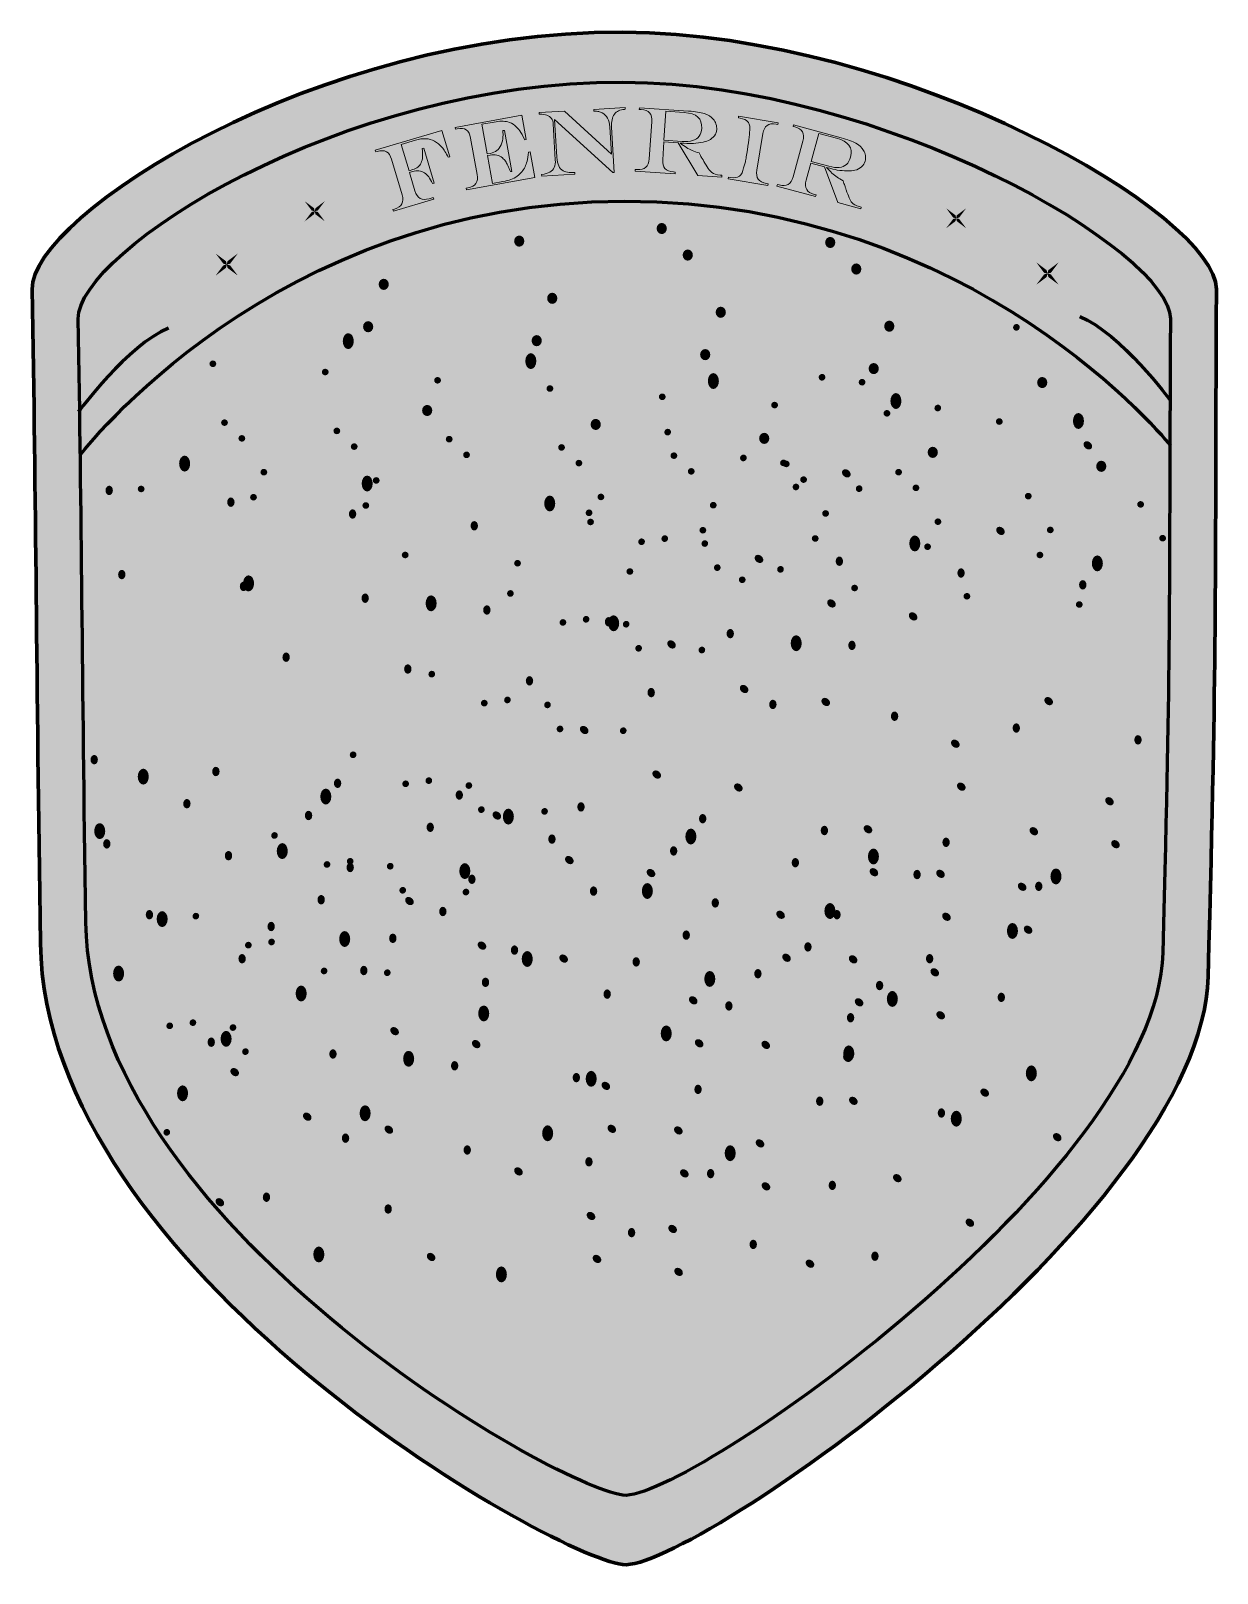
# Model space of a CAD drawing. Header units: millimetres. Extents: x 10.5 to 64.4, y 0.5 to 70.6.
import ezdxf

# ---------------------------------------------------------------- set-up
doc = ezdxf.new("R2010")
doc.units = ezdxf.units.MM

msp = doc.modelspace()

# ---------------------------------------------------------------- hatches: boundary and pattern name
at = {"true_color": 0x000000, "transparency": 33554687}
h = msp.add_hatch(color=18, dxfattribs=at)
edge = h.paths.add_edge_path(flags=0)
edge.add_spline(control_points=[(10.543, 58.849), (10.484, 62.163), (23.459, 70.58), (37.386, 70.516), (50.298, 70.457), (64.379, 62.173), (64.363, 58.849), (64.292, 43.515), (64.397, 43.399), (63.987, 27.611), (63.704, 16.727), (40.353, 0.499), (37.386, 0.889), (33.965, 1.338), (11.139, 14.306), (10.92, 29.116), (10.735, 41.574), (10.721, 48.941), (10.543, 58.849)], knot_values=[0, 0, 0, 0, 1, 1, 1, 2, 2, 2, 3, 3, 3, 4, 4, 4, 5, 5, 5, 6, 6, 6, 6], degree=3, periodic=1)
at = {"true_color": 0xffffff, "transparency": 33554687}
h = msp.add_hatch(color=7, dxfattribs=at)
edge = h.paths.add_edge_path(flags=0)
edge.add_spline(control_points=[(29.769, 66.195), (29.769, 66.195), (32.792, 66.742), (32.792, 66.742), (32.792, 66.742), (32.991, 65.642), (32.991, 65.642), (32.991, 65.642), (32.93, 65.631), (32.93, 65.631), (32.84, 65.813), (32.764, 65.948), (32.702, 66.036), (32.641, 66.124), (32.567, 66.204), (32.481, 66.276), (32.378, 66.363), (32.272, 66.418), (32.163, 66.444), (31.984, 66.483), (31.775, 66.48), (31.536, 66.437), (31.536, 66.437), (30.977, 66.336), (30.977, 66.336), (30.977, 66.336), (31.222, 64.985), (31.222, 64.985), (31.222, 64.985), (31.372, 65.013), (31.372, 65.013), (31.596, 65.053), (31.756, 65.182), (31.853, 65.398), (31.903, 65.509), (31.931, 65.636), (31.939, 65.779), (31.945, 65.84), (31.944, 65.929), (31.937, 66.045), (31.937, 66.045), (32.008, 66.058), (32.008, 66.058), (32.008, 66.058), (32.346, 64.195), (32.346, 64.195), (32.346, 64.195), (32.275, 64.182), (32.275, 64.182), (32.24, 64.28), (32.204, 64.371), (32.165, 64.456), (32.127, 64.54), (32.089, 64.608), (32.051, 64.659), (32.013, 64.709), (31.967, 64.758), (31.914, 64.806), (31.765, 64.934), (31.577, 64.978), (31.352, 64.937), (31.352, 64.937), (31.234, 64.916), (31.234, 64.916), (31.234, 64.916), (31.465, 63.645), (31.465, 63.645), (31.465, 63.645), (31.932, 63.73), (31.932, 63.73), (32.071, 63.755), (32.193, 63.787), (32.3, 63.827), (32.407, 63.866), (32.501, 63.915), (32.582, 63.972), (32.662, 64.03), (32.735, 64.098), (32.801, 64.179), (32.913, 64.316), (32.991, 64.475), (33.033, 64.656), (33.058, 64.76), (33.079, 64.898), (33.095, 65.07), (33.095, 65.07), (33.17, 65.084), (33.17, 65.084), (33.17, 65.084), (33.382, 63.915), (33.382, 63.915), (33.382, 63.915), (30.288, 63.354), (30.288, 63.354), (30.288, 63.354), (30.271, 63.429), (30.271, 63.429), (30.271, 63.429), (30.348, 63.443), (30.348, 63.443), (30.692, 63.505), (30.833, 63.71), (30.77, 64.057), (30.77, 64.057), (30.471, 65.71), (30.471, 65.71), (30.439, 65.887), (30.373, 66.009), (30.274, 66.078), (30.174, 66.147), (30.037, 66.165), (29.86, 66.133), (29.86, 66.133), (29.783, 66.119), (29.783, 66.119), (29.783, 66.119), (29.769, 66.195), (29.769, 66.195)], knot_values=[0, 0, 0, 0, 1, 1, 1, 2, 2, 2, 3, 3, 3, 4, 4, 4, 5, 5, 5, 6, 6, 6, 7, 7, 7, 8, 8, 8, 9, 9, 9, 10, 10, 10, 11, 11, 11, 12, 12, 12, 13, 13, 13, 14, 14, 14, 15, 15, 15, 16, 16, 16, 17, 17, 17, 18, 18, 18, 19, 19, 19, 20, 20, 20, 21, 21, 21, 22, 22, 22, 23, 23, 23, 24, 24, 24, 25, 25, 25, 26, 26, 26, 27, 27, 27, 28, 28, 28, 29, 29, 29, 30, 30, 30, 31, 31, 31, 32, 32, 32, 33, 33, 33, 34, 34, 34, 35, 35, 35, 36, 36, 36, 37, 37, 37, 38, 38, 38, 39, 39, 39, 39], degree=3, periodic=1)
h = msp.add_hatch(color=7, dxfattribs=at)
edge = h.paths.add_edge_path(flags=0)
edge.add_spline(control_points=[(33.583, 66.862), (33.583, 66.862), (34.741, 66.93), (34.741, 66.93), (34.741, 66.93), (36.866, 64.971), (36.866, 64.971), (36.866, 64.971), (36.793, 66.213), (36.793, 66.213), (36.785, 66.364), (36.751, 66.495), (36.693, 66.606), (36.635, 66.716), (36.555, 66.798), (36.454, 66.851), (36.4, 66.881), (36.346, 66.902), (36.292, 66.912), (36.238, 66.923), (36.164, 66.929), (36.068, 66.93), (36.068, 66.93), (36.064, 67.007), (36.064, 67.007), (36.064, 67.007), (37.492, 67.09), (37.492, 67.09), (37.492, 67.09), (37.496, 67.014), (37.496, 67.014), (37.496, 67.014), (37.467, 67.012), (37.467, 67.012), (37.26, 67), (37.105, 66.925), (37.004, 66.786), (36.903, 66.648), (36.86, 66.453), (36.875, 66.201), (36.875, 66.201), (36.995, 64.139), (36.995, 64.139), (36.995, 64.139), (36.927, 64.136), (36.927, 64.136), (36.927, 64.136), (34.289, 66.547), (34.289, 66.547), (34.289, 66.547), (34.389, 64.834), (34.389, 64.834), (34.399, 64.668), (34.427, 64.536), (34.472, 64.439), (34.518, 64.341), (34.587, 64.267), (34.68, 64.216), (34.755, 64.176), (34.846, 64.153), (34.951, 64.147), (35.009, 64.14), (35.092, 64.138), (35.2, 64.14), (35.2, 64.14), (35.204, 64.064), (35.204, 64.064), (35.204, 64.064), (33.7, 63.976), (33.7, 63.976), (33.7, 63.976), (33.696, 64.053), (33.696, 64.053), (33.849, 64.07), (33.973, 64.104), (34.067, 64.156), (34.162, 64.208), (34.229, 64.28), (34.27, 64.374), (34.311, 64.467), (34.327, 64.582), (34.319, 64.716), (34.319, 64.716), (34.224, 66.347), (34.224, 66.347), (34.219, 66.447), (34.191, 66.531), (34.142, 66.599), (34.094, 66.666), (34.025, 66.716), (33.938, 66.749), (33.85, 66.782), (33.746, 66.795), (33.625, 66.788), (33.625, 66.788), (33.588, 66.786), (33.588, 66.786), (33.588, 66.786), (33.583, 66.862), (33.583, 66.862)], knot_values=[0, 0, 0, 0, 1, 1, 1, 2, 2, 2, 3, 3, 3, 4, 4, 4, 5, 5, 5, 6, 6, 6, 7, 7, 7, 8, 8, 8, 9, 9, 9, 10, 10, 10, 11, 11, 11, 12, 12, 12, 13, 13, 13, 14, 14, 14, 15, 15, 15, 16, 16, 16, 17, 17, 17, 18, 18, 18, 19, 19, 19, 20, 20, 20, 21, 21, 21, 22, 22, 22, 23, 23, 23, 24, 24, 24, 25, 25, 25, 26, 26, 26, 27, 27, 27, 28, 28, 28, 29, 29, 29, 30, 30, 30, 31, 31, 31, 32, 32, 32, 33, 33, 33, 33], degree=3, periodic=1)
h = msp.add_hatch(color=7, dxfattribs=at)
edge = h.paths.add_edge_path(flags=0)
edge.add_spline(control_points=[(39.9, 65.488), (39.9, 65.488), (39.252, 65.532), (39.252, 65.532), (39.252, 65.532), (39.198, 64.725), (39.198, 64.725), (39.186, 64.549), (39.22, 64.415), (39.301, 64.323), (39.382, 64.23), (39.51, 64.178), (39.686, 64.166), (39.686, 64.166), (39.771, 64.16), (39.771, 64.16), (39.771, 64.16), (39.765, 64.08), (39.765, 64.08), (39.765, 64.08), (37.946, 64.203), (37.946, 64.203), (37.946, 64.203), (37.952, 64.283), (37.952, 64.283), (37.952, 64.283), (38.03, 64.278), (38.03, 64.278), (38.207, 64.266), (38.342, 64.3), (38.434, 64.38), (38.525, 64.46), (38.577, 64.589), (38.589, 64.767), (38.589, 64.767), (38.703, 66.443), (38.703, 66.443), (38.715, 66.622), (38.681, 66.757), (38.602, 66.848), (38.522, 66.939), (38.393, 66.99), (38.214, 67.002), (38.214, 67.002), (38.136, 67.008), (38.136, 67.008), (38.136, 67.008), (38.141, 67.084), (38.141, 67.084), (38.141, 67.084), (40.375, 66.933), (40.375, 66.933), (40.677, 66.912), (40.915, 66.874), (41.088, 66.818), (41.261, 66.762), (41.395, 66.679), (41.492, 66.567), (41.547, 66.504), (41.589, 66.431), (41.619, 66.347), (41.648, 66.264), (41.66, 66.182), (41.655, 66.103), (41.64, 65.885), (41.516, 65.718), (41.281, 65.602), (41.194, 65.562), (41.077, 65.529), (40.931, 65.503), (40.784, 65.477), (40.638, 65.463), (40.495, 65.46), (40.385, 65.459), (40.22, 65.466), (39.997, 65.481), (39.997, 65.481), (39.996, 65.473), (39.996, 65.473), (40.101, 65.394), (40.197, 65.328), (40.283, 65.275), (40.369, 65.223), (40.457, 65.177), (40.545, 65.139), (40.634, 65.1), (40.735, 65.064), (40.849, 65.03), (40.849, 65.03), (40.91, 64.922), (40.91, 64.922), (40.951, 64.853), (40.981, 64.801), (41.001, 64.767), (41.021, 64.732), (41.044, 64.693), (41.07, 64.648), (41.139, 64.526), (41.205, 64.42), (41.269, 64.329), (41.332, 64.239), (41.386, 64.175), (41.429, 64.137), (41.514, 64.072), (41.64, 64.034), (41.806, 64.023), (41.806, 64.023), (41.887, 64.017), (41.887, 64.017), (41.887, 64.017), (41.881, 63.937), (41.881, 63.937), (41.881, 63.937), (40.8, 64.01), (40.8, 64.01), (40.8, 64.01), (39.9, 65.488), (39.9, 65.488)], knot_values=[0, 0, 0, 0, 1, 1, 1, 2, 2, 2, 3, 3, 3, 4, 4, 4, 5, 5, 5, 6, 6, 6, 7, 7, 7, 8, 8, 8, 9, 9, 9, 10, 10, 10, 11, 11, 11, 12, 12, 12, 13, 13, 13, 14, 14, 14, 15, 15, 15, 16, 16, 16, 17, 17, 17, 18, 18, 18, 19, 19, 19, 20, 20, 20, 21, 21, 21, 22, 22, 22, 23, 23, 23, 24, 24, 24, 25, 25, 25, 26, 26, 26, 27, 27, 27, 28, 28, 28, 29, 29, 29, 30, 30, 30, 31, 31, 31, 32, 32, 32, 33, 33, 33, 34, 34, 34, 35, 35, 35, 36, 36, 36, 37, 37, 37, 38, 38, 38, 39, 39, 39, 39], degree=3, periodic=1)
edge = h.paths.add_edge_path(flags=0)
edge.add_spline(control_points=[(39.257, 65.608), (39.257, 65.608), (40.078, 65.552), (40.078, 65.552), (40.272, 65.539), (40.433, 65.552), (40.56, 65.591), (40.688, 65.63), (40.786, 65.696), (40.854, 65.789), (40.921, 65.882), (40.96, 66.004), (40.971, 66.157), (41, 66.594), (40.737, 66.832), (40.18, 66.869), (40.18, 66.869), (39.347, 66.926), (39.347, 66.926), (39.347, 66.926), (39.257, 65.608), (39.257, 65.608)], knot_values=[0, 0, 0, 0, 1, 1, 1, 2, 2, 2, 3, 3, 3, 4, 4, 4, 5, 5, 5, 6, 6, 6, 7, 7, 7, 7], degree=3, periodic=1)
h = msp.add_hatch(color=7, dxfattribs=at)
edge = h.paths.add_edge_path(flags=0)
edge.add_spline(control_points=[(42.193, 63.931), (42.193, 63.931), (42.273, 63.918), (42.273, 63.918), (42.448, 63.889), (42.585, 63.91), (42.684, 63.981), (42.783, 64.052), (42.847, 64.175), (42.876, 64.351), (42.899, 64.422), (42.918, 64.486), (42.934, 64.541), (42.949, 64.596), (42.964, 64.66), (42.977, 64.733), (42.99, 64.806), (43.005, 64.897), (43.022, 65.007), (43.093, 65.473), (43.138, 65.826), (43.155, 66.064), (43.162, 66.161), (43.159, 66.238), (43.145, 66.294), (43.132, 66.351), (43.105, 66.401), (43.066, 66.443), (42.997, 66.529), (42.88, 66.585), (42.717, 66.612), (42.717, 66.612), (42.637, 66.625), (42.637, 66.625), (42.637, 66.625), (42.65, 66.701), (42.65, 66.701), (42.65, 66.701), (44.445, 66.405), (44.445, 66.405), (44.445, 66.405), (44.432, 66.329), (44.432, 66.329), (44.432, 66.329), (44.353, 66.342), (44.353, 66.342), (44.177, 66.371), (44.04, 66.351), (43.942, 66.28), (43.844, 66.21), (43.78, 66.086), (43.751, 65.909), (43.751, 65.909), (43.478, 64.251), (43.478, 64.251), (43.449, 64.076), (43.47, 63.939), (43.541, 63.84), (43.612, 63.741), (43.735, 63.677), (43.909, 63.648), (43.909, 63.648), (43.988, 63.635), (43.988, 63.635), (43.988, 63.635), (43.975, 63.556), (43.975, 63.556), (43.975, 63.556), (42.18, 63.851), (42.18, 63.851), (42.18, 63.851), (42.193, 63.931), (42.193, 63.931)], knot_values=[0, 0, 0, 0, 1, 1, 1, 2, 2, 2, 3, 3, 3, 4, 4, 4, 5, 5, 5, 6, 6, 6, 7, 7, 7, 8, 8, 8, 9, 9, 9, 10, 10, 10, 11, 11, 11, 12, 12, 12, 13, 13, 13, 14, 14, 14, 15, 15, 15, 16, 16, 16, 17, 17, 17, 18, 18, 18, 19, 19, 19, 20, 20, 20, 21, 21, 21, 22, 22, 22, 23, 23, 23, 24, 24, 24, 24], degree=3, periodic=1)
h = msp.add_hatch(color=7, dxfattribs=at)
edge = h.paths.add_edge_path(flags=0)
edge.add_spline(control_points=[(27.314, 65.421), (27.314, 65.421), (27.671, 64.221), (27.671, 64.221), (27.671, 64.221), (27.845, 64.272), (27.845, 64.272), (28.029, 64.327), (28.154, 64.43), (28.222, 64.58), (28.289, 64.731), (28.305, 64.947), (28.271, 65.229), (28.271, 65.229), (28.34, 65.25), (28.34, 65.25), (28.34, 65.25), (28.812, 63.662), (28.812, 63.662), (28.812, 63.662), (28.738, 63.641), (28.738, 63.641), (28.676, 63.772), (28.618, 63.873), (28.564, 63.945), (28.51, 64.016), (28.447, 64.076), (28.375, 64.124), (28.221, 64.229), (28.04, 64.25), (27.83, 64.188), (27.83, 64.188), (27.693, 64.147), (27.693, 64.147), (27.693, 64.147), (27.942, 63.307), (27.942, 63.307), (27.993, 63.137), (28.072, 63.023), (28.179, 62.965), (28.286, 62.906), (28.424, 62.903), (28.593, 62.953), (28.593, 62.953), (28.77, 63.005), (28.77, 63.005), (28.77, 63.005), (28.793, 62.928), (28.793, 62.928), (28.793, 62.928), (26.958, 62.383), (26.958, 62.383), (26.958, 62.383), (26.935, 62.46), (26.935, 62.46), (26.935, 62.46), (27.004, 62.481), (27.004, 62.481), (27.175, 62.531), (27.289, 62.61), (27.347, 62.717), (27.405, 62.824), (27.409, 62.963), (27.358, 63.134), (27.358, 63.134), (26.879, 64.744), (26.879, 64.744), (26.828, 64.916), (26.75, 65.031), (26.643, 65.088), (26.537, 65.146), (26.398, 65.149), (26.226, 65.098), (26.226, 65.098), (26.157, 65.078), (26.157, 65.078), (26.157, 65.078), (26.135, 65.151), (26.135, 65.151), (26.135, 65.151), (29.163, 66.05), (29.163, 66.05), (29.163, 66.05), (29.519, 64.854), (29.519, 64.854), (29.519, 64.854), (29.453, 64.834), (29.453, 64.834), (29.403, 64.931), (29.353, 65.019), (29.304, 65.098), (29.254, 65.177), (29.212, 65.236), (29.175, 65.276), (29.066, 65.403), (28.95, 65.499), (28.827, 65.566), (28.705, 65.632), (28.572, 65.669), (28.43, 65.677), (28.287, 65.685), (28.134, 65.665), (27.97, 65.616), (27.97, 65.616), (27.314, 65.421), (27.314, 65.421)], knot_values=[0, 0, 0, 0, 1, 1, 1, 2, 2, 2, 3, 3, 3, 4, 4, 4, 5, 5, 5, 6, 6, 6, 7, 7, 7, 8, 8, 8, 9, 9, 9, 10, 10, 10, 11, 11, 11, 12, 12, 12, 13, 13, 13, 14, 14, 14, 15, 15, 15, 16, 16, 16, 17, 17, 17, 18, 18, 18, 19, 19, 19, 20, 20, 20, 21, 21, 21, 22, 22, 22, 23, 23, 23, 24, 24, 24, 25, 25, 25, 26, 26, 26, 27, 27, 27, 28, 28, 28, 29, 29, 29, 30, 30, 30, 31, 31, 31, 32, 32, 32, 33, 33, 33, 34, 34, 34, 35, 35, 35, 35], degree=3, periodic=1)
h = msp.add_hatch(color=7, dxfattribs=at)
edge = h.paths.add_edge_path(flags=0)
edge.add_spline(control_points=[(46.557, 64.4), (46.557, 64.4), (45.93, 64.569), (45.93, 64.569), (45.93, 64.569), (45.719, 63.789), (45.719, 63.789), (45.673, 63.618), (45.681, 63.48), (45.742, 63.374), (45.803, 63.267), (45.919, 63.191), (46.089, 63.145), (46.089, 63.145), (46.171, 63.123), (46.171, 63.123), (46.171, 63.123), (46.15, 63.045), (46.15, 63.045), (46.15, 63.045), (44.39, 63.52), (44.39, 63.52), (44.39, 63.52), (44.411, 63.598), (44.411, 63.598), (44.411, 63.598), (44.487, 63.578), (44.487, 63.578), (44.658, 63.531), (44.797, 63.539), (44.903, 63.599), (45.008, 63.66), (45.084, 63.776), (45.131, 63.948), (45.131, 63.948), (45.569, 65.57), (45.569, 65.57), (45.616, 65.743), (45.609, 65.882), (45.549, 65.987), (45.488, 66.091), (45.372, 66.167), (45.199, 66.214), (45.199, 66.214), (45.123, 66.234), (45.123, 66.234), (45.123, 66.234), (45.143, 66.308), (45.143, 66.308), (45.143, 66.308), (47.304, 65.724), (47.304, 65.724), (47.597, 65.645), (47.823, 65.561), (47.981, 65.473), (48.14, 65.384), (48.256, 65.276), (48.328, 65.148), (48.37, 65.075), (48.397, 64.995), (48.41, 64.908), (48.423, 64.82), (48.419, 64.737), (48.398, 64.66), (48.341, 64.45), (48.186, 64.311), (47.934, 64.242), (47.841, 64.22), (47.72, 64.21), (47.57, 64.214), (47.421, 64.217), (47.276, 64.231), (47.135, 64.256), (47.027, 64.277), (46.866, 64.316), (46.65, 64.374), (46.65, 64.374), (46.648, 64.366), (46.648, 64.366), (46.736, 64.268), (46.817, 64.185), (46.891, 64.117), (46.965, 64.048), (47.042, 63.986), (47.122, 63.931), (47.201, 63.876), (47.293, 63.821), (47.398, 63.766), (47.398, 63.766), (47.437, 63.648), (47.437, 63.648), (47.464, 63.572), (47.483, 63.516), (47.496, 63.478), (47.509, 63.44), (47.523, 63.397), (47.54, 63.348), (47.584, 63.215), (47.628, 63.098), (47.673, 62.996), (47.718, 62.895), (47.758, 62.822), (47.793, 62.777), (47.864, 62.696), (47.98, 62.634), (48.141, 62.591), (48.141, 62.591), (48.218, 62.57), (48.218, 62.57), (48.218, 62.57), (48.197, 62.492), (48.197, 62.492), (48.197, 62.492), (47.152, 62.774), (47.152, 62.774), (47.152, 62.774), (46.557, 64.4), (46.557, 64.4)], knot_values=[0, 0, 0, 0, 1, 1, 1, 2, 2, 2, 3, 3, 3, 4, 4, 4, 5, 5, 5, 6, 6, 6, 7, 7, 7, 8, 8, 8, 9, 9, 9, 10, 10, 10, 11, 11, 11, 12, 12, 12, 13, 13, 13, 14, 14, 14, 15, 15, 15, 16, 16, 16, 17, 17, 17, 18, 18, 18, 19, 19, 19, 20, 20, 20, 21, 21, 21, 22, 22, 22, 23, 23, 23, 24, 24, 24, 25, 25, 25, 26, 26, 26, 27, 27, 27, 28, 28, 28, 29, 29, 29, 30, 30, 30, 31, 31, 31, 32, 32, 32, 33, 33, 33, 34, 34, 34, 35, 35, 35, 36, 36, 36, 37, 37, 37, 38, 38, 38, 39, 39, 39, 39], degree=3, periodic=1)
edge = h.paths.add_edge_path(flags=0)
edge.add_spline(control_points=[(45.95, 64.643), (45.95, 64.643), (46.744, 64.428), (46.744, 64.428), (46.932, 64.378), (47.092, 64.359), (47.225, 64.372), (47.358, 64.386), (47.466, 64.431), (47.551, 64.509), (47.635, 64.587), (47.697, 64.7), (47.737, 64.847), (47.852, 65.27), (47.639, 65.555), (47.101, 65.7), (47.101, 65.7), (46.294, 65.918), (46.294, 65.918), (46.294, 65.918), (45.95, 64.643), (45.95, 64.643)], knot_values=[0, 0, 0, 0, 1, 1, 1, 2, 2, 2, 3, 3, 3, 4, 4, 4, 5, 5, 5, 6, 6, 6, 7, 7, 7, 7], degree=3, periodic=1)
for points in [[(23.386, 63.55), (23.386, 62.383), (23.251, 62.602)], [(23.386, 63.528), (23.386, 62.405), (23.274, 62.616)], [(23.386, 63.55), (23.521, 62.602), (23.386, 62.383)], [(23.386, 63.528), (23.498, 62.616), (23.386, 62.405)], [(52.536, 63.215), (52.536, 62.065), (52.403, 62.28)], [(52.536, 63.193), (52.536, 62.087), (52.425, 62.294)], [(52.536, 63.215), (52.669, 62.28), (52.536, 62.065)], [(52.536, 63.193), (52.647, 62.294), (52.536, 62.087)], [(22.219, 62.383), (23.167, 62.518), (23.386, 62.383)], [(22.219, 62.383), (23.386, 62.383), (23.167, 62.248)], [(22.241, 62.383), (23.153, 62.495), (23.364, 62.383)], [(22.241, 62.383), (23.364, 62.383), (23.153, 62.271)], [(22.93, 62.839), (23.353, 62.521), (23.386, 62.383)], [(22.93, 62.839), (23.386, 62.383), (23.248, 62.416)], [(22.93, 61.926), (23.248, 62.35), (23.386, 62.383)], [(22.93, 61.926), (23.386, 62.383), (23.353, 62.245)], [(22.938, 62.83), (23.339, 62.518), (23.377, 62.392)], [(22.938, 62.83), (23.377, 62.392), (23.251, 62.43)], [(22.938, 61.935), (23.251, 62.336), (23.377, 62.374)], [(22.938, 61.935), (23.377, 62.374), (23.339, 62.248)], [(23.386, 61.215), (23.251, 62.164), (23.386, 62.383)], [(23.842, 62.839), (23.524, 62.416), (23.386, 62.383)], [(23.842, 62.839), (23.386, 62.383), (23.419, 62.521)], [(24.553, 62.383), (23.386, 62.383), (23.605, 62.518)], [(23.386, 61.215), (23.386, 62.383), (23.521, 62.164)], [(24.553, 62.383), (23.605, 62.248), (23.386, 62.383)], [(23.842, 61.926), (23.419, 62.245), (23.386, 62.383)], [(23.842, 61.926), (23.386, 62.383), (23.524, 62.35)], [(23.834, 62.83), (23.521, 62.43), (23.395, 62.392)], [(23.834, 62.83), (23.395, 62.392), (23.433, 62.518)], [(23.834, 61.935), (23.433, 62.248), (23.395, 62.374)], [(23.834, 61.935), (23.395, 62.374), (23.521, 62.336)], [(24.531, 62.383), (23.408, 62.383), (23.619, 62.495)], [(24.531, 62.383), (23.619, 62.271), (23.408, 62.383)], [(52.086, 62.514), (52.504, 62.201), (52.536, 62.065)], [(52.086, 62.514), (52.536, 62.065), (52.4, 62.097)], [(52.095, 62.506), (52.49, 62.198), (52.527, 62.073)], [(52.095, 62.506), (52.527, 62.073), (52.403, 62.111)], [(52.986, 62.514), (52.672, 62.097), (52.536, 62.065)], [(52.986, 62.514), (52.536, 62.065), (52.568, 62.201)], [(52.977, 62.506), (52.669, 62.111), (52.545, 62.073)], [(52.977, 62.506), (52.545, 62.073), (52.582, 62.198)], [(23.386, 61.238), (23.274, 62.15), (23.386, 62.36)], [(23.386, 61.238), (23.386, 62.36), (23.498, 62.15)], [(51.386, 62.065), (52.32, 62.197), (52.536, 62.065)], [(51.386, 62.065), (52.536, 62.065), (52.32, 61.932)], [(51.408, 62.065), (52.307, 62.175), (52.514, 62.065)], [(51.408, 62.065), (52.514, 62.065), (52.307, 61.954)], [(52.086, 61.615), (52.4, 62.032), (52.536, 62.065)], [(52.086, 61.615), (52.536, 62.065), (52.504, 61.929)], [(52.095, 61.624), (52.403, 62.018), (52.527, 62.056)], [(52.095, 61.624), (52.527, 62.056), (52.49, 61.932)], [(52.536, 60.915), (52.403, 61.849), (52.536, 62.065)], [(52.536, 60.937), (52.425, 61.835), (52.536, 62.043)], [(53.686, 62.065), (52.536, 62.065), (52.752, 62.197)], [(52.536, 60.915), (52.536, 62.065), (52.669, 61.849)], [(53.686, 62.065), (52.752, 61.932), (52.536, 62.065)], [(52.986, 61.615), (52.568, 61.929), (52.536, 62.065)], [(52.986, 61.615), (52.536, 62.065), (52.672, 62.032)], [(52.536, 60.937), (52.536, 62.043), (52.647, 61.835)], [(52.977, 61.624), (52.582, 61.932), (52.545, 62.056)], [(52.977, 61.624), (52.545, 62.056), (52.669, 62.018)], [(53.664, 62.065), (52.558, 62.065), (52.765, 62.175)], [(53.664, 62.065), (52.765, 61.954), (52.558, 62.065)], [(19.386, 61.25), (19.386, 59.961), (19.237, 60.203)], [(19.386, 61.225), (19.386, 59.986), (19.262, 60.218)], [(19.386, 61.25), (19.535, 60.203), (19.386, 59.961)], [(19.386, 61.225), (19.51, 60.218), (19.386, 59.986)], [(36.961, 60.358), (36.688, 60.721), (37.052, 60.448), (37.046, 60.457), (37.196, 61.513), (37.346, 60.457), (37.341, 60.448), (37.705, 60.721), (37.431, 60.358), (37.44, 60.363), (38.496, 60.213), (37.44, 60.063), (37.431, 60.068), (37.705, 59.705), (37.341, 59.978), (37.346, 59.969), (37.196, 58.913), (37.046, 59.969), (37.052, 59.978), (36.688, 59.705), (36.961, 60.068), (36.953, 60.063), (35.896, 60.213), (36.953, 60.363)], [(18.882, 60.465), (19.35, 60.114), (19.386, 59.961)], [(18.882, 60.465), (19.386, 59.961), (19.233, 59.997)], [(18.892, 60.455), (19.334, 60.11), (19.376, 59.971)], [(18.892, 60.455), (19.376, 59.971), (19.237, 60.013)], [(19.89, 60.465), (19.539, 59.997), (19.386, 59.961)], [(19.89, 60.465), (19.386, 59.961), (19.422, 60.114)], [(19.88, 60.455), (19.535, 60.013), (19.396, 59.971)], [(19.88, 60.455), (19.396, 59.971), (19.438, 60.11)], [(42.586, 60.052), (42.61, 60.258), (42.638, 60.071), (42.639, 60.075), (42.988, 60.476), (42.728, 60.013), (42.724, 60.011), (42.909, 60.047), (42.724, 59.955), (42.728, 59.955), (42.996, 59.675), (42.642, 59.833), (42.641, 59.837), (42.617, 59.631), (42.588, 59.818), (42.587, 59.814), (42.239, 59.413), (42.499, 59.876), (42.503, 59.878), (42.317, 59.842), (42.502, 59.934), (42.498, 59.934), (42.23, 60.214), (42.585, 60.056)], [(56.686, 60.85), (56.686, 59.55), (56.536, 59.793)], [(56.686, 60.825), (56.686, 59.575), (56.561, 59.809)], [(56.686, 60.85), (56.836, 59.793), (56.686, 59.55)], [(56.686, 60.825), (56.811, 59.809), (56.686, 59.575)], [(18.097, 59.961), (19.144, 60.11), (19.386, 59.961)], [(18.097, 59.961), (19.386, 59.961), (19.144, 59.812)], [(18.122, 59.961), (19.129, 60.085), (19.361, 59.961)], [(18.122, 59.961), (19.361, 59.961), (19.129, 59.837)], [(18.882, 59.457), (19.233, 59.925), (19.386, 59.961)], [(18.882, 59.457), (19.386, 59.961), (19.35, 59.808)], [(18.892, 59.467), (19.237, 59.909), (19.376, 59.951)], [(18.892, 59.467), (19.376, 59.951), (19.334, 59.812)], [(19.386, 58.672), (19.237, 59.719), (19.386, 59.961)], [(19.386, 58.697), (19.262, 59.704), (19.386, 59.936)], [(20.675, 59.961), (19.386, 59.961), (19.628, 60.11)], [(19.386, 58.672), (19.386, 59.961), (19.535, 59.719)], [(20.675, 59.961), (19.628, 59.812), (19.386, 59.961)], [(19.89, 59.457), (19.422, 59.808), (19.386, 59.961)], [(19.89, 59.457), (19.386, 59.961), (19.539, 59.925)], [(19.386, 58.697), (19.386, 59.936), (19.51, 59.704)], [(19.88, 59.467), (19.438, 59.812), (19.396, 59.951)], [(19.88, 59.467), (19.396, 59.951), (19.535, 59.909)], [(20.65, 59.961), (19.411, 59.961), (19.643, 60.085)], [(20.65, 59.961), (19.643, 59.837), (19.411, 59.961)], [(55.386, 59.55), (56.442, 59.7), (56.686, 59.55)], [(55.411, 59.55), (56.427, 59.675), (56.661, 59.55)], [(56.178, 60.058), (56.649, 59.704), (56.686, 59.55)], [(56.178, 60.058), (56.686, 59.55), (56.532, 59.586)], [(56.188, 60.048), (56.633, 59.7), (56.676, 59.559)], [(56.188, 60.048), (56.676, 59.559), (56.536, 59.602)], [(57.194, 60.058), (56.84, 59.586), (56.686, 59.55)], [(57.194, 60.058), (56.686, 59.55), (56.723, 59.704)], [(57.986, 59.55), (56.686, 59.55), (56.93, 59.7)], [(57.184, 60.048), (56.836, 59.602), (56.696, 59.559)], [(57.184, 60.048), (56.696, 59.559), (56.739, 59.7)], [(57.961, 59.55), (56.711, 59.55), (56.945, 59.675)], [(55.386, 59.55), (56.686, 59.55), (56.442, 59.4)], [(55.411, 59.55), (56.661, 59.55), (56.427, 59.425)], [(56.178, 59.041), (56.532, 59.513), (56.686, 59.55)], [(56.178, 59.041), (56.686, 59.55), (56.649, 59.396)], [(56.188, 59.051), (56.536, 59.497), (56.676, 59.54)], [(56.188, 59.051), (56.676, 59.54), (56.633, 59.399)], [(56.686, 58.25), (56.536, 59.306), (56.686, 59.55)], [(56.686, 58.275), (56.561, 59.29), (56.686, 59.525)], [(56.686, 58.25), (56.686, 59.55), (56.836, 59.306)], [(57.986, 59.55), (56.93, 59.4), (56.686, 59.55)], [(57.194, 59.041), (56.723, 59.396), (56.686, 59.55)], [(57.194, 59.041), (56.686, 59.55), (56.84, 59.513)], [(56.686, 58.275), (56.686, 59.525), (56.811, 59.29)], [(57.184, 59.051), (56.739, 59.399), (56.696, 59.54)], [(57.184, 59.051), (56.696, 59.54), (56.836, 59.497)], [(57.961, 59.55), (56.945, 59.425), (56.711, 59.55)], [(44.261, 57.094), (43.988, 57.458), (44.352, 57.185), (44.346, 57.193), (44.496, 58.25), (44.646, 57.193), (44.641, 57.185), (45.005, 57.458), (44.731, 57.094), (44.74, 57.1), (45.796, 56.95), (44.74, 56.8), (44.731, 56.805), (45.005, 56.441), (44.641, 56.714), (44.646, 56.706), (44.496, 55.65), (44.346, 56.706), (44.352, 56.714), (43.988, 56.441), (44.261, 56.805), (44.253, 56.8), (43.196, 56.95), (44.253, 57.1)], [(28.607, 57.322), (28.617, 57.511), (28.661, 57.309), (28.662, 57.313), (28.999, 57.505), (28.76, 57.2), (28.756, 57.2), (28.949, 57.126), (28.76, 57.144), (28.765, 57.142), (29.069, 56.707), (28.683, 57.072), (28.681, 57.076), (28.671, 56.887), (28.627, 57.089), (28.627, 57.085), (28.289, 56.893), (28.529, 57.199), (28.533, 57.199), (28.34, 57.272), (28.528, 57.254), (28.524, 57.256), (28.22, 57.692), (28.606, 57.327)], [(31.729, 56.497), (31.592, 56.628), (31.774, 56.529), (31.771, 56.532), (31.846, 56.913), (31.921, 56.532), (31.919, 56.529), (32.101, 56.628), (31.964, 56.497), (31.968, 56.499), (32.496, 56.445), (31.968, 56.39), (31.964, 56.392), (32.101, 56.261), (31.919, 56.36), (31.921, 56.357), (31.846, 55.976), (31.771, 56.357), (31.774, 56.36), (31.592, 56.261), (31.729, 56.392), (31.725, 56.39), (31.196, 56.445), (31.725, 56.499)], [(35.695, 56.136), (35.274, 55.654), (35.264, 55.653), (35.709, 55.556), (35.255, 55.525), (35.265, 55.522), (35.841, 54.624), (35.037, 55.326), (35.036, 55.336), (34.939, 54.892), (34.908, 55.346), (34.905, 55.336), (34.007, 54.76), (34.709, 55.563), (34.719, 55.565), (34.275, 55.662), (34.729, 55.692), (34.719, 55.695), (34.143, 56.593), (34.946, 55.891), (34.948, 55.881), (35.045, 56.326), (35.075, 55.872), (35.079, 55.882), (35.572, 56.198), (35.1, 55.986), (35.53, 56.297), (35.534, 56.298), (35.351, 56.343), (35.557, 56.348), (35.553, 56.35), (35.428, 56.717), (35.683, 56.425), (35.682, 56.421), (35.79, 56.597), (35.738, 56.415), (35.741, 56.419), (36.225, 56.637), (35.975, 56.456), (35.848, 56.311), (35.974, 56.28), (35.817, 56.276), (35.784, 56.237), (35.897, 55.906)], [(22.545, 55.196), (22.463, 55.386), (22.581, 55.238), (22.58, 55.243), (22.68, 55.764), (22.687, 55.233), (22.685, 55.229), (22.828, 55.354), (22.714, 55.181), (22.717, 55.184), (23.089, 55.075), (22.704, 55.034), (22.701, 55.037), (22.783, 54.847), (22.664, 54.995), (22.666, 54.99), (22.565, 54.469), (22.558, 55), (22.561, 55.004), (22.418, 54.88), (22.532, 55.052), (22.529, 55.05), (22.156, 55.158), (22.542, 55.199)], [(39.561, 53.758), (39.288, 54.121), (39.652, 53.848), (39.646, 53.857), (39.796, 54.913), (39.946, 53.857), (39.941, 53.848), (40.305, 54.121), (40.031, 53.758), (40.04, 53.763), (41.096, 53.613), (40.04, 53.463), (40.031, 53.468), (40.305, 53.105), (39.941, 53.378), (39.946, 53.369), (39.796, 52.313), (39.646, 53.369), (39.652, 53.378), (39.288, 53.105), (39.561, 53.468), (39.553, 53.463), (38.496, 53.613), (39.553, 53.763)], [(54.379, 54.497), (54.242, 54.628), (54.424, 54.529), (54.421, 54.532), (54.496, 54.913), (54.571, 54.532), (54.569, 54.529), (54.751, 54.628), (54.614, 54.497), (54.618, 54.499), (55.146, 54.445), (54.618, 54.39), (54.614, 54.392), (54.751, 54.261), (54.569, 54.36), (54.571, 54.357), (54.496, 53.976), (54.421, 54.357), (54.424, 54.36), (54.242, 54.261), (54.379, 54.392), (54.375, 54.39), (53.846, 54.445), (54.375, 54.499)], [(25.477, 53.476), (25.059, 53.654), (25.51, 53.599), (25.501, 53.604), (25.102, 54.593), (25.761, 53.755), (25.761, 53.744), (25.938, 54.163), (25.884, 53.711), (25.889, 53.72), (26.878, 54.12), (26.039, 53.461), (26.029, 53.461), (26.448, 53.283), (25.996, 53.337), (26.005, 53.333), (26.405, 52.343), (25.745, 53.182), (25.746, 53.192), (25.568, 52.774), (25.622, 53.225), (25.617, 53.216), (24.628, 52.817), (25.467, 53.476)], [(17.525, 52.642), (17.106, 52.82), (17.557, 52.766), (17.549, 52.77), (17.149, 53.76), (17.808, 52.921), (17.808, 52.911), (17.986, 53.329), (17.931, 52.878), (17.936, 52.887), (18.926, 53.286), (18.087, 52.627), (18.076, 52.627), (18.495, 52.449), (18.043, 52.504), (18.052, 52.499), (18.452, 51.51), (17.793, 52.348), (17.793, 52.359), (17.615, 51.94), (17.67, 52.392), (17.665, 52.383), (16.675, 51.983), (17.514, 52.642)], [(38.204, 51.371), (38.055, 51.488), (38.246, 51.408), (38.243, 51.411), (38.28, 51.797), (38.392, 51.426), (38.39, 51.422), (38.561, 51.538), (38.438, 51.394), (38.442, 51.397), (38.973, 51.395), (38.453, 51.289), (38.448, 51.291), (38.597, 51.174), (38.406, 51.254), (38.409, 51.251), (38.372, 50.865), (38.26, 51.236), (38.262, 51.24), (38.091, 51.124), (38.214, 51.268), (38.21, 51.265), (37.679, 51.267), (38.2, 51.373)], [(46.307, 49.387), (46.123, 49.432), (46.329, 49.438), (46.325, 49.439), (46.2, 49.806), (46.455, 49.514), (46.455, 49.51), (46.563, 49.686), (46.51, 49.505), (46.513, 49.508), (46.997, 49.726), (46.567, 49.415), (46.562, 49.414), (46.746, 49.369), (46.539, 49.363), (46.543, 49.362), (46.669, 48.995), (46.414, 49.287), (46.414, 49.291), (46.306, 49.115), (46.359, 49.297), (46.356, 49.293), (45.872, 49.075), (46.302, 49.386)], [(23.082, 48.233), (22.663, 48.411), (23.115, 48.357), (23.106, 48.362), (22.706, 49.351), (23.365, 48.512), (23.365, 48.502), (23.543, 48.92), (23.489, 48.469), (23.493, 48.478), (24.483, 48.877), (23.644, 48.218), (23.634, 48.218), (24.052, 48.041), (23.601, 48.095), (23.61, 48.09), (24.009, 47.101), (23.35, 47.94), (23.35, 47.95), (23.173, 47.531), (23.227, 47.983), (23.222, 47.974), (22.233, 47.574), (23.072, 48.233)], [(33.317, 48.285), (33.235, 48.475), (33.353, 48.327), (33.352, 48.332), (33.452, 48.853), (33.46, 48.322), (33.457, 48.318), (33.6, 48.443), (33.486, 48.27), (33.489, 48.273), (33.862, 48.164), (33.476, 48.123), (33.473, 48.126), (33.555, 47.936), (33.436, 48.084), (33.438, 48.08), (33.337, 47.558), (33.33, 48.089), (33.333, 48.093), (33.19, 47.969), (33.304, 48.141), (33.301, 48.139), (32.928, 48.247), (33.314, 48.288)], [(37.696, 49.047), (37.696, 44.53), (37.175, 45.377)], [(37.696, 49.047), (38.218, 45.377), (37.696, 44.53)], [(37.696, 48.96), (38.131, 45.431), (37.696, 44.617)], [(14.931, 46.679), (14.747, 46.724), (14.954, 46.73), (14.95, 46.731), (14.824, 47.098), (15.08, 46.806), (15.079, 46.802), (15.187, 46.978), (15.135, 46.797), (15.137, 46.8), (15.621, 47.018), (15.191, 46.707), (15.187, 46.706), (15.371, 46.662), (15.164, 46.656), (15.168, 46.654), (15.294, 46.287), (15.038, 46.579), (15.039, 46.583), (14.931, 46.407), (14.983, 46.589), (14.981, 46.585), (14.496, 46.367), (14.926, 46.678)], [(28.297, 45.731), (27.878, 45.909), (28.33, 45.855), (28.321, 45.86), (27.921, 46.849), (28.58, 46.01), (28.58, 46), (28.758, 46.418), (28.704, 45.967), (28.708, 45.976), (29.698, 46.375), (28.859, 45.716), (28.849, 45.716), (29.267, 45.539), (28.816, 45.593), (28.825, 45.588), (29.224, 44.599), (28.565, 45.438), (28.565, 45.448), (28.387, 45.029), (28.442, 45.481), (28.437, 45.472), (27.448, 45.072), (28.286, 45.731)], [(35.931, 46.296), (37.569, 45.065), (37.696, 44.53)], [(35.931, 46.296), (37.696, 44.53), (37.162, 44.657)], [(35.964, 46.262), (37.514, 45.052), (37.662, 44.564)], [(39.462, 46.296), (38.231, 44.657), (37.696, 44.53)], [(39.462, 46.296), (37.696, 44.53), (37.824, 45.065)], [(39.428, 46.262), (38.219, 44.712), (37.73, 44.564)], [(57.314, 44.595), (56.517, 43.86), (56.504, 43.863), (57.072, 43.486), (56.495, 43.681), (56.508, 43.672), (57.266, 42.053), (56.224, 43.505), (56.222, 43.521), (56.111, 42.922), (56.059, 43.602), (56.055, 43.589), (54.928, 43.221), (55.8, 44.026), (55.812, 44.023), (55.244, 44.4), (55.821, 44.204), (55.808, 44.214), (55.05, 45.832), (56.092, 44.38), (56.094, 44.365), (56.206, 44.964), (56.257, 44.284), (56.261, 44.296), (57.327, 44.644), (57.336, 44.677), (57.334, 44.674), (56.946, 44.662), (57.3, 44.82), (57.304, 44.818), (57.167, 44.974), (57.326, 44.87), (57.323, 44.874), (57.257, 45.4), (57.428, 44.898), (57.427, 44.893), (57.524, 45.055), (57.469, 44.856), (57.472, 44.86), (57.859, 44.872), (57.505, 44.713), (57.501, 44.715), (57.638, 44.56), (57.48, 44.664), (57.483, 44.66), (57.548, 44.133), (57.377, 44.636), (57.378, 44.641), (57.281, 44.478)], [(33.18, 44.53), (36.849, 45.051), (37.696, 44.53)], [(33.266, 44.53), (36.795, 44.964), (37.61, 44.53)], [(42.213, 44.53), (37.696, 44.53), (38.543, 45.051)], [(33.18, 44.53), (37.696, 44.53), (36.849, 44.009)], [(35.931, 42.764), (37.162, 44.402), (37.696, 44.53)], [(35.931, 42.764), (37.696, 44.53), (37.569, 43.995)], [(35.964, 42.798), (37.174, 44.347), (37.662, 44.496)], [(37.696, 40.013), (37.175, 43.683), (37.696, 44.53)], [(37.696, 40.1), (37.262, 43.629), (37.696, 44.443)], [(37.696, 40.013), (37.696, 44.53), (38.218, 43.683)], [(42.213, 44.53), (38.543, 44.009), (37.696, 44.53)], [(39.462, 42.764), (37.824, 43.995), (37.696, 44.53)], [(39.462, 42.764), (37.696, 44.53), (38.231, 44.402)], [(39.428, 42.798), (37.879, 44.008), (37.73, 44.496)], [(42.126, 44.53), (38.598, 44.095), (37.783, 44.53)], [(33.854, 41.322), (33.435, 41.5), (33.887, 41.446), (33.878, 41.451), (33.478, 42.44), (34.137, 41.601), (34.137, 41.591), (34.315, 42.009), (34.261, 41.558), (34.266, 41.567), (35.255, 41.966), (34.416, 41.307), (34.406, 41.308), (34.824, 41.13), (34.373, 41.184), (34.382, 41.179), (34.781, 40.19), (34.122, 41.029), (34.122, 41.039), (33.945, 40.62), (33.999, 41.072), (33.994, 41.063), (33.005, 40.664), (33.844, 41.323)], [(25.703, 39.768), (25.519, 39.813), (25.726, 39.819), (25.722, 39.82), (25.596, 40.187), (25.852, 39.895), (25.851, 39.891), (25.959, 40.068), (25.907, 39.886), (25.909, 39.89), (26.393, 40.107), (25.964, 39.796), (25.959, 39.796), (26.143, 39.751), (25.936, 39.745), (25.94, 39.743), (26.066, 39.376), (25.81, 39.668), (25.811, 39.672), (25.703, 39.496), (25.755, 39.678), (25.753, 39.674), (25.268, 39.456), (25.698, 39.767)], [(41.884, 38.863), (41.894, 39.052), (41.938, 38.85), (41.939, 38.854), (42.276, 39.046), (42.037, 38.741), (42.033, 38.741), (42.226, 38.667), (42.038, 38.685), (42.042, 38.683), (42.346, 38.248), (41.96, 38.613), (41.959, 38.617), (41.949, 38.428), (41.904, 38.63), (41.904, 38.626), (41.567, 38.434), (41.806, 38.74), (41.81, 38.74), (41.617, 38.813), (41.805, 38.795), (41.801, 38.797), (41.497, 39.232), (41.883, 38.868)], [(56.158, 36.474), (55.811, 36.767), (56.226, 36.582), (56.219, 36.589), (56.129, 37.652), (56.511, 36.656), (56.508, 36.647), (56.801, 36.994), (56.616, 36.579), (56.624, 36.586), (57.687, 36.676), (56.691, 36.293), (56.681, 36.297), (57.028, 36.003), (56.613, 36.188), (56.62, 36.181), (56.71, 35.118), (56.328, 36.114), (56.331, 36.124), (56.038, 35.776), (56.223, 36.192), (56.215, 36.184), (55.152, 36.095), (56.148, 36.477)], [(35.302, 36.298), (35.118, 36.343), (35.324, 36.348), (35.32, 36.35), (35.195, 36.717), (35.45, 36.425), (35.45, 36.421), (35.558, 36.597), (35.505, 36.415), (35.508, 36.419), (35.992, 36.637), (35.562, 36.326), (35.557, 36.325), (35.741, 36.28), (35.534, 36.274), (35.538, 36.273), (35.664, 35.906), (35.409, 36.198), (35.409, 36.202), (35.301, 36.026), (35.354, 36.207), (35.351, 36.204), (34.867, 35.986), (35.297, 36.297)], [(22.312, 35.196), (22.23, 35.386), (22.348, 35.238), (22.347, 35.243), (22.447, 35.764), (22.455, 35.233), (22.452, 35.229), (22.595, 35.354), (22.481, 35.181), (22.484, 35.184), (22.857, 35.075), (22.471, 35.034), (22.468, 35.037), (22.55, 34.847), (22.431, 34.995), (22.433, 34.99), (22.332, 34.469), (22.325, 35), (22.328, 35.004), (22.185, 34.88), (22.299, 35.052), (22.296, 35.05), (21.923, 35.158), (22.309, 35.199)], [(25.244, 33.476), (24.826, 33.654), (25.277, 33.599), (25.268, 33.604), (24.869, 34.593), (25.528, 33.755), (25.528, 33.744), (25.705, 34.163), (25.651, 33.711), (25.656, 33.72), (26.645, 34.12), (25.806, 33.461), (25.796, 33.461), (26.215, 33.283), (25.763, 33.337), (25.772, 33.333), (26.172, 32.343), (25.513, 33.182), (25.513, 33.192), (25.335, 32.774), (25.389, 33.225), (25.384, 33.216), (24.395, 32.817), (25.234, 33.476)], [(60.461, 32.638), (60.113, 32.932), (60.529, 32.747), (60.522, 32.754), (60.432, 33.817), (60.814, 32.821), (60.811, 32.811), (61.104, 33.159), (60.919, 32.743), (60.926, 32.75), (61.989, 32.84), (60.993, 32.458), (60.984, 32.461), (61.331, 32.168), (60.916, 32.353), (60.923, 32.346), (61.013, 31.283), (60.63, 32.279), (60.634, 32.288), (60.34, 31.941), (60.525, 32.356), (60.518, 32.349), (59.455, 32.259), (60.451, 32.641)], [(48.894, 31.559), (48.618, 32.199), (49.017, 31.701), (49.012, 31.717), (49.351, 33.473), (49.375, 31.684), (49.367, 31.67), (49.847, 32.09), (49.463, 31.509), (49.474, 31.517), (50.729, 31.152), (49.429, 31.013), (49.42, 31.023), (49.696, 30.384), (49.297, 30.881), (49.302, 30.866), (48.963, 29.109), (48.939, 30.898), (48.947, 30.912), (48.466, 30.493), (48.851, 31.074), (48.84, 31.066), (47.584, 31.431), (48.884, 31.569)], [(41.863, 28.389), (41.659, 28.963), (42.045, 28.4), (42.042, 28.413), (42.833, 29.296), (42.481, 28.164), (42.469, 28.16), (43.15, 28.119), (42.553, 27.999), (42.568, 27.997), (44.036, 26.976), (42.406, 27.71), (42.396, 27.723), (42.6, 27.149), (42.215, 27.711), (42.218, 27.699), (41.427, 26.815), (41.778, 27.948), (41.79, 27.952), (41.11, 27.993), (41.707, 28.113), (41.691, 28.115), (40.224, 29.136), (41.853, 28.402)]]:
    msp.add_hatch(color=7, dxfattribs=at).paths.add_polyline_path(points, flags=0)
h = msp.add_hatch(color=7, dxfattribs=at)
edge = h.paths.add_edge_path(flags=0)
edge.add_spline(control_points=[(39.155, 61.851), (39.283, 61.851), (39.387, 61.738), (39.387, 61.598), (39.387, 61.458), (39.283, 61.344), (39.155, 61.344), (39.027, 61.344), (38.923, 61.458), (38.923, 61.598), (38.923, 61.738), (39.027, 61.851), (39.155, 61.851)], knot_values=[0, 0, 0, 0, 1, 1, 1, 2, 2, 2, 3, 3, 3, 4, 4, 4, 4], degree=3, periodic=1)
h = msp.add_hatch(color=7, dxfattribs=at)
edge = h.paths.add_edge_path(flags=0)
edge.add_spline(control_points=[(32.679, 61.279), (32.807, 61.279), (32.911, 61.166), (32.911, 61.026), (32.911, 60.886), (32.807, 60.772), (32.679, 60.772), (32.551, 60.772), (32.448, 60.886), (32.448, 61.026), (32.448, 61.166), (32.551, 61.279), (32.679, 61.279)], knot_values=[0, 0, 0, 0, 1, 1, 1, 2, 2, 2, 3, 3, 3, 4, 4, 4, 4], degree=3, periodic=1)
h = msp.add_hatch(color=7, dxfattribs=at)
edge = h.paths.add_edge_path(flags=0)
edge.add_spline(control_points=[(46.813, 61.217), (46.941, 61.217), (47.045, 61.103), (47.045, 60.963), (47.045, 60.823), (46.941, 60.71), (46.813, 60.71), (46.686, 60.71), (46.582, 60.823), (46.582, 60.963), (46.582, 61.103), (46.686, 61.217), (46.813, 61.217)], knot_values=[0, 0, 0, 0, 1, 1, 1, 2, 2, 2, 3, 3, 3, 4, 4, 4, 4], degree=3, periodic=1)
h = msp.add_hatch(color=7, dxfattribs=at)
edge = h.paths.add_edge_path(flags=0)
edge.add_spline(control_points=[(40.338, 60.645), (40.466, 60.645), (40.57, 60.531), (40.57, 60.391), (40.57, 60.251), (40.466, 60.138), (40.338, 60.138), (40.21, 60.138), (40.106, 60.251), (40.106, 60.391), (40.106, 60.531), (40.21, 60.645), (40.338, 60.645)], knot_values=[0, 0, 0, 0, 1, 1, 1, 2, 2, 2, 3, 3, 3, 4, 4, 4, 4], degree=3, periodic=1)
h = msp.add_hatch(color=7, dxfattribs=at)
edge = h.paths.add_edge_path(flags=0)
edge.add_spline(control_points=[(47.996, 60.011), (48.124, 60.011), (48.228, 59.897), (48.228, 59.757), (48.228, 59.617), (48.124, 59.503), (47.996, 59.503), (47.869, 59.503), (47.765, 59.617), (47.765, 59.757), (47.765, 59.897), (47.869, 60.011), (47.996, 60.011)], knot_values=[0, 0, 0, 0, 1, 1, 1, 2, 2, 2, 3, 3, 3, 4, 4, 4, 4], degree=3, periodic=1)
h = msp.add_hatch(color=7, dxfattribs=at)
edge = h.paths.add_edge_path(flags=0)
edge.add_spline(control_points=[(19.138, 38.514), (18.718, 37.034), (18.801, 34.918), (19.404, 33.665), (19.563, 32.438), (19.822, 31.24), (20.172, 30.083), (20.286, 30.189), (21.271, 27.877), (21.089, 27.602), (21.547, 26.562), (22.083, 25.57), (22.69, 24.638), (22.903, 24.631), (23.352, 24.076), (23.384, 23.64), (23.888, 22.959), (24.433, 22.316), (25.014, 21.716), (24.591, 21.5), (25.394, 20.728), (25.693, 21.051), (25.847, 20.909), (26.002, 20.769), (26.16, 20.632), (26.291, 20.603), (26.443, 20.476), (26.569, 20.288), (27.545, 19.493), (28.6, 18.807), (29.723, 18.25), (28.682, 18.529), (27.68, 18.882), (26.721, 19.302), (26.497, 19.084), (26.183, 19.52), (26.152, 19.562), (24.149, 20.513), (22.347, 21.762), (20.787, 23.238), (21.069, 23.859), (20.778, 24.171), (20.296, 23.718), (20.063, 23.953), (19.836, 24.194), (19.615, 24.44), (19.291, 24.636), (19.173, 24.921), (19.15, 24.975), (18.769, 25.428), (18.408, 25.898), (18.067, 26.381), (17.596, 26.556), (17.492, 27.176), (17.477, 27.264), (16.589, 28.669), (15.868, 30.178), (15.334, 31.758), (15.527, 31.553), (15.825, 31.529), (16.087, 31.621), (15.976, 31.629), (14.756, 31.716), (15.062, 32.62), (14.408, 34.869), (14.127, 37.245), (14.271, 39.658), (14.137, 39.872), (14.224, 40.083), (14.309, 40.183), (14.665, 44.376), (16.304, 47.52), (16.606, 48.101), (16.464, 48.609), (16.797, 49.44), (17.554, 49.732), (18.907, 51.837), (20.616, 53.654), (22.573, 55.124), (21.79, 52.562), (20.727, 48.073), (20.76, 47.944), (20.959, 47.166), (21.1, 46.473), (21.184, 45.852), (20.803, 44.993), (20.47, 44.1), (20.192, 43.178), (20.643, 42.175), (20.022, 42.366), (19.969, 42.389), (19.866, 41.995), (19.773, 41.601), (19.691, 41.207), (19.461, 41.036), (19.205, 40.877), (18.925, 40.724), (18.429, 40.455), (18.474, 39.323), (18.643, 39.055), (18.776, 38.844), (18.948, 38.67), (19.138, 38.514)], knot_values=[0, 0, 0, 0, 1, 1, 1, 2, 2, 2, 3, 3, 3, 4, 4, 4, 5, 5, 5, 6, 6, 6, 7, 7, 7, 8, 8, 8, 9, 9, 9, 10, 10, 10, 11, 11, 11, 12, 12, 12, 13, 13, 13, 14, 14, 14, 15, 15, 15, 16, 16, 16, 17, 17, 17, 18, 18, 18, 19, 19, 19, 20, 20, 20, 21, 21, 21, 22, 22, 22, 23, 23, 23, 24, 24, 24, 25, 25, 25, 26, 26, 26, 27, 27, 27, 28, 28, 28, 29, 29, 29, 30, 30, 30, 31, 31, 31, 32, 32, 32, 33, 33, 33, 34, 34, 34, 34], degree=3, periodic=1)
edge = h.paths.add_edge_path(flags=0)
edge.add_spline(control_points=[(24.5, 56.412), (25.712, 57.128), (26.995, 57.723), (28.33, 58.184), (28.429, 58.318), (29.073, 59.202), (30.18, 58.729), (30.987, 58.927), (31.81, 59.077), (32.643, 59.178), (33.3, 58.519), (33.774, 58.944), (33.574, 59.269), (35.856, 59.44), (38.204, 59.237), (40.538, 58.611), (38.851, 58.718), (37.155, 58.56), (35.496, 58.165), (34.249, 57.867), (33.023, 57.436), (31.838, 56.881), (31.442, 56.134), (30.937, 55.821), (30.152, 55.993), (29.997, 55.901), (29.842, 55.807), (29.688, 55.711), (29.543, 55.473), (29.359, 55.312), (29.182, 55.202), (29.131, 55.234), (29.074, 55.266), (29.011, 55.3), (28.918, 55.349), (28.132, 55.763), (27.726, 55.04), (27.583, 54.786), (27.609, 54.459), (27.466, 54.205), (26.632, 54.729), (25.427, 55.785), (24.5, 56.412)], knot_values=[0, 0, 0, 0, 1, 1, 1, 2, 2, 2, 3, 3, 3, 4, 4, 4, 5, 5, 5, 6, 6, 6, 7, 7, 7, 8, 8, 8, 9, 9, 9, 10, 10, 10, 11, 11, 11, 12, 12, 12, 13, 13, 13, 14, 14, 14, 14], degree=3, periodic=1)
at = {"true_color": 0x0d0000, "transparency": 33554687}
h = msp.add_hatch(color=18, dxfattribs=at)
edge = h.paths.add_edge_path(flags=0)
edge.add_spline(control_points=[(34.847, 59.327), (46.242, 59.327), (55.493, 49.974), (55.493, 38.453), (55.493, 26.932), (46.242, 17.578), (34.847, 17.578), (23.452, 17.578), (14.201, 26.932), (14.201, 38.453), (14.201, 49.974), (23.452, 59.327), (34.847, 59.327)], knot_values=[0, 0, 0, 0, 1, 1, 1, 2, 2, 2, 3, 3, 3, 4, 4, 4, 4], degree=3, periodic=1)
at = {"true_color": 0xffffff, "transparency": 33554687}
h = msp.add_hatch(color=7, dxfattribs=at)
edge = h.paths.add_edge_path(flags=0)
edge.add_spline(control_points=[(26.521, 59.314), (26.649, 59.314), (26.752, 59.201), (26.752, 59.061), (26.752, 58.921), (26.649, 58.807), (26.521, 58.807), (26.393, 58.807), (26.289, 58.921), (26.289, 59.061), (26.289, 59.201), (26.393, 59.314), (26.521, 59.314)], knot_values=[0, 0, 0, 0, 1, 1, 1, 2, 2, 2, 3, 3, 3, 4, 4, 4, 4], degree=3, periodic=1)
h = msp.add_hatch(color=7, dxfattribs=at)
edge = h.paths.add_edge_path(flags=0)
edge.add_spline(control_points=[(34.179, 58.68), (34.307, 58.68), (34.411, 58.566), (34.411, 58.426), (34.411, 58.286), (34.307, 58.173), (34.179, 58.173), (34.051, 58.173), (33.948, 58.286), (33.948, 58.426), (33.948, 58.566), (34.051, 58.68), (34.179, 58.68)], knot_values=[0, 0, 0, 0, 1, 1, 1, 2, 2, 2, 3, 3, 3, 4, 4, 4, 4], degree=3, periodic=1)
h = msp.add_hatch(color=7, dxfattribs=at)
edge = h.paths.add_edge_path(flags=0)
edge.add_spline(control_points=[(41.838, 58.046), (41.966, 58.046), (42.07, 57.932), (42.07, 57.792), (42.07, 57.652), (41.966, 57.538), (41.838, 57.538), (41.71, 57.538), (41.606, 57.652), (41.606, 57.792), (41.606, 57.932), (41.71, 58.046), (41.838, 58.046)], knot_values=[0, 0, 0, 0, 1, 1, 1, 2, 2, 2, 3, 3, 3, 4, 4, 4, 4], degree=3, periodic=1)
h = msp.add_hatch(color=7, dxfattribs=at)
edge = h.paths.add_edge_path(flags=0)
edge.add_spline(control_points=[(58.162, 57.594), (59.99, 56.861), (62.269, 53.783), (62.269, 53.783), (62.269, 53.783), (58.162, 57.594), (58.162, 57.594)], knot_values=[0, 0, 0, 0, 1, 1, 1, 2, 2, 2, 2], degree=3, periodic=1)
h = msp.add_hatch(color=7, dxfattribs=at)
edge = h.paths.add_edge_path(flags=0)
edge.add_spline(control_points=[(16.744, 57.072), (16.744, 57.072), (12.637, 53.261), (12.637, 53.261), (12.637, 53.261), (14.916, 56.339), (16.744, 57.072)], knot_values=[0, 0, 0, 0, 1, 1, 1, 2, 2, 2, 2], degree=3, periodic=1)
h = msp.add_hatch(color=7, dxfattribs=at)
edge = h.paths.add_edge_path(flags=0)
edge.add_spline(control_points=[(24.91, 56.843), (25.049, 56.843), (25.161, 56.681), (25.161, 56.481), (25.161, 56.28), (25.049, 56.118), (24.91, 56.118), (24.772, 56.118), (24.659, 56.28), (24.659, 56.481), (24.659, 56.681), (24.772, 56.843), (24.91, 56.843)], knot_values=[0, 0, 0, 0, 1, 1, 1, 2, 2, 2, 3, 3, 3, 4, 4, 4, 4], degree=3, periodic=1)
h = msp.add_hatch(color=7, dxfattribs=at)
edge = h.paths.add_edge_path(flags=0)
edge.add_spline(control_points=[(25.813, 57.389), (25.941, 57.389), (26.045, 57.276), (26.045, 57.136), (26.045, 56.995), (25.941, 56.882), (25.813, 56.882), (25.686, 56.882), (25.582, 56.995), (25.582, 57.136), (25.582, 57.276), (25.686, 57.389), (25.813, 57.389)], knot_values=[0, 0, 0, 0, 1, 1, 1, 2, 2, 2, 3, 3, 3, 4, 4, 4, 4], degree=3, periodic=1)
h = msp.add_hatch(color=7, dxfattribs=at)
edge = h.paths.add_edge_path(flags=0)
edge.add_spline(control_points=[(49.496, 57.412), (49.624, 57.412), (49.728, 57.298), (49.728, 57.158), (49.728, 57.018), (49.624, 56.904), (49.496, 56.904), (49.369, 56.904), (49.265, 57.018), (49.265, 57.158), (49.265, 57.298), (49.369, 57.412), (49.496, 57.412)], knot_values=[0, 0, 0, 0, 1, 1, 1, 2, 2, 2, 3, 3, 3, 4, 4, 4, 4], degree=3, periodic=1)
h = msp.add_hatch(color=7, dxfattribs=at)
edge = h.paths.add_edge_path(flags=0)
edge.add_spline(control_points=[(55.159, 57.203), (55.214, 57.268), (55.31, 57.278), (55.374, 57.225), (55.437, 57.172), (55.444, 57.075), (55.389, 57.01), (55.334, 56.945), (55.238, 56.935), (55.175, 56.988), (55.112, 57.042), (55.105, 57.138), (55.159, 57.203)], knot_values=[0, 0, 0, 0, 1, 1, 1, 2, 2, 2, 3, 3, 3, 4, 4, 4, 4], degree=3, periodic=1)
h = msp.add_hatch(color=7, dxfattribs=at)
edge = h.paths.add_edge_path(flags=0)
edge.add_spline(control_points=[(33.472, 56.755), (33.6, 56.755), (33.704, 56.641), (33.704, 56.501), (33.704, 56.361), (33.6, 56.248), (33.472, 56.248), (33.344, 56.248), (33.24, 56.361), (33.24, 56.501), (33.24, 56.641), (33.344, 56.755), (33.472, 56.755)], knot_values=[0, 0, 0, 0, 1, 1, 1, 2, 2, 2, 3, 3, 3, 4, 4, 4, 4], degree=3, periodic=1)
h = msp.add_hatch(color=7, dxfattribs=at)
edge = h.paths.add_edge_path(flags=0)
edge.add_spline(control_points=[(41.131, 56.121), (41.258, 56.121), (41.362, 56.007), (41.362, 55.867), (41.362, 55.727), (41.258, 55.613), (41.131, 55.613), (41.003, 55.613), (40.899, 55.727), (40.899, 55.867), (40.899, 56.007), (41.003, 56.121), (41.131, 56.121)], knot_values=[0, 0, 0, 0, 1, 1, 1, 2, 2, 2, 3, 3, 3, 4, 4, 4, 4], degree=3, periodic=1)
h = msp.add_hatch(color=7, dxfattribs=at)
edge = h.paths.add_edge_path(flags=0)
edge.add_spline(control_points=[(18.757, 55.601), (18.842, 55.601), (18.911, 55.534), (18.911, 55.451), (18.911, 55.368), (18.842, 55.301), (18.757, 55.301), (18.671, 55.301), (18.602, 55.368), (18.602, 55.451), (18.602, 55.534), (18.671, 55.601), (18.757, 55.601)], knot_values=[0, 0, 0, 0, 1, 1, 1, 2, 2, 2, 3, 3, 3, 4, 4, 4, 4], degree=3, periodic=1)
h = msp.add_hatch(color=7, dxfattribs=at)
edge = h.paths.add_edge_path(flags=0)
edge.add_spline(control_points=[(36.836, 50.783), (35.185, 51.77), (34.2, 53.14), (34.342, 53.453), (34.705, 53.144), (34.614, 53.062), (35, 52.768), (37.029, 51.225), (38.242, 51.702), (38.513, 51.808), (38.66, 51.866), (39.477, 52.187), (40.241, 52.775), (40.623, 53.068), (40.527, 53.148), (40.883, 53.453), (41.031, 53.132), (40.093, 51.797), (38.453, 50.788), (38.24, 50.045), (37.061, 50.049), (36.836, 50.783)], knot_values=[0, 0, 0, 0, 1, 1, 1, 2, 2, 2, 3, 3, 3, 4, 4, 4, 5, 5, 5, 6, 6, 6, 7, 7, 7, 7], degree=3, periodic=1)
edge = h.paths.add_edge_path(flags=0)
edge.add_spline(control_points=[(31.766, 49.551), (31.766, 49.551), (31.764, 49.546), (31.764, 49.546), (28.986, 50.658), (28.099, 53.809), (28.553, 54.479), (28.659, 54.323), (28.735, 51.668), (32.106, 50.484), (32.106, 50.484), (32.105, 50.482), (32.105, 50.482), (32.234, 50.443), (32.921, 49.853), (32.975, 49.737), (33.137, 49.393), (33.146, 48.991), (33.305, 48.647), (33.177, 48.77), (33.093, 48.933), (32.965, 49.055), (32.881, 49.136), (32.783, 49.207), (32.676, 49.251), (32.38, 49.373), (32.048, 49.401), (31.766, 49.551)], knot_values=[0, 0, 0, 0, 1, 1, 1, 2, 2, 2, 3, 3, 3, 4, 4, 4, 5, 5, 5, 6, 6, 6, 7, 7, 7, 8, 8, 8, 9, 9, 9, 9], degree=3, periodic=1)
edge = h.paths.add_edge_path(flags=0)
edge.add_spline(control_points=[(46.548, 54.479), (47.032, 53.766), (46.04, 50.621), (43.46, 49.566), (43.46, 49.566), (43.413, 49.547), (43.413, 49.547), (42.347, 49.351), (41.963, 48.696), (41.897, 48.647), (42.01, 48.943), (42.01, 49.273), (42.111, 49.573), (42.318, 50.188), (44.45, 51.117), (45.119, 51.696), (46.229, 52.657), (46.52, 54.438), (46.548, 54.479)], knot_values=[0, 0, 0, 0, 1, 1, 1, 2, 2, 2, 3, 3, 3, 4, 4, 4, 5, 5, 5, 6, 6, 6, 6], degree=3, periodic=1)
edge = h.paths.add_edge_path(flags=0)
edge.add_spline(control_points=[(36.266, 45.698), (36.12, 45.287), (36.105, 45.262), (36.068, 45.286), (36.056, 45.278), (36.037, 45.264), (36.004, 45.239), (35.955, 45.327), (35.962, 45.329), (35.645, 46.246), (35.616, 46.331), (35.57, 46.411), (35.546, 46.498), (35.546, 46.498), (36.266, 45.698), (36.266, 45.698)], knot_values=[0, 0, 0, 0, 1, 1, 1, 2, 2, 2, 3, 3, 3, 4, 4, 4, 5, 5, 5, 5], degree=3, periodic=1)
edge = h.paths.add_edge_path(flags=0)
edge.add_spline(control_points=[(39.636, 46.376), (39.336, 45.353), (39.311, 45.318), (39.256, 45.239), (39.239, 45.256), (39.218, 45.268), (39.199, 45.281), (39.189, 45.273), (39.173, 45.253), (39.165, 45.262), (39.143, 45.286), (39.079, 45.477), (39.072, 45.496), (39.072, 45.496), (39.038, 45.58), (39.038, 45.58), (39.038, 45.58), (39.636, 46.376), (39.636, 46.376)], knot_values=[0, 0, 0, 0, 1, 1, 1, 2, 2, 2, 3, 3, 3, 4, 4, 4, 5, 5, 5, 6, 6, 6, 6], degree=3, periodic=1)
edge = h.paths.add_edge_path(flags=0)
edge.add_spline(control_points=[(40.071, 45), (40.108, 45.119), (40.278, 45.676), (40.171, 46.56), (40.171, 46.56), (40.157, 46.578), (40.157, 46.578), (39.801, 47.023), (41.496, 50.808), (42.206, 50.641), (42.168, 50.536), (41.365, 49.336), (41.152, 47.52), (47.175, 50.93), (46.576, 51.681), (48.567, 53.813), (49.187, 54.476), (51.228, 55.976), (51.228, 55.976), (51.228, 55.976), (51.318, 55.95), (51.318, 55.95), (51.318, 55.95), (54.43, 50.192), (52.103, 47), (53.134, 47.497), (52.914, 47.913), (53.023, 48.03), (53.03, 48.044), (53.049, 48.073), (53.049, 48.073), (53.208, 47.923), (53.211, 47.929), (53.223, 47.716), (53.699, 45.841), (52.892, 44.199), (51.951, 43.053), (54.597, 39.907), (55.25, 40.264), (55.472, 39.851), (55.472, 39.851), (55.493, 39.793), (55.493, 39.793), (55.493, 39.793), (54.511, 37.501), (51.94, 36.855), (51.94, 36.855), (51.942, 36.854), (51.942, 36.854), (53.911, 35.704), (53.975, 33.168), (53.984, 32.806), (53.989, 32.633), (53.849, 32.645), (51.911, 33.404), (53.369, 30.586), (51.849, 28.497), (51.395, 28.355), (51.409, 28.462), (51.572, 28.395), (51.921, 29.596), (52.503, 31.594), (49.982, 34.29), (50.149, 34.745), (50.413, 35.461), (53.092, 33.085), (53.785, 32.897), (53.626, 35.282), (50.532, 36.569), (50.2, 37.23), (50.23, 37.244), (50.295, 37.275), (50.295, 37.275), (51.31, 38.097), (53.828, 37.535), (55.38, 39.782), (53.703, 40.344), (51.906, 41.572), (51.267, 42.317), (50.91, 41.978), (50.574, 41.719), (50.322, 41.555), (50.102, 41.528), (48.974, 40.793), (47.679, 40.703), (47.241, 40.673), (45.757, 41.115), (45.441, 41.072), (44.784, 40.982), (44.98, 40.521), (44.312, 40.46), (44.754, 41.971), (46.722, 41.242), (47.508, 41.395), (48.4, 41.568), (50.929, 43.216), (51.039, 43.31), (51.044, 43.332), (51.108, 43.582), (51.244, 43.494), (53.039, 45.154), (53.063, 46.808), (53.068, 47.134), (52.837, 46.706), (51.972, 45.954), (51.583, 45.779), (51.655, 45.511), (50.012, 43.657), (49.341, 43.839), (49.171, 43.885), (47.296, 45.24), (43.823, 43.87), (40.277, 42.472), (40.588, 41.865), (40.261, 41.845), (40.103, 41.554), (39.952, 41.21), (39.819, 40.803), (40.652, 41.914), (42.123, 41.778), (43.437, 42.35), (43.477, 42.147), (42.999, 41.782), (42.427, 41.784), (42.427, 41.784), (42.432, 41.784), (42.432, 41.784), (39.248, 41.591), (39.995, 36.778), (39.675, 36.668), (39.572, 37.041), (39.473, 36.947), (39.164, 37.154), (38.925, 37.222), (38.895, 37.352), (38.891, 37.445), (38.872, 37.487), (38.864, 37.503), (38.895, 38.027), (38.731, 37.754), (38.321, 37.134), (37.81, 37), (37.768, 36.958), (37.025, 36.955), (36.362, 38.052), (36.373, 37.888), (36.374, 37.7), (36.371, 37.559), (36.409, 37.529), (36.372, 37.452), (36.368, 37.443), (36.36, 37.241), (36.176, 37.178), (36.091, 37.154), (36.044, 37.122), (35.622, 36.841), (35.576, 36.668), (35.518, 36.688), (35.349, 36.744), (35.408, 37.418), (35.345, 37.556), (35.695, 37.578), (35.298, 39.304), (35.234, 39.581), (34.754, 41.664), (32.759, 41.783), (32.759, 41.783), (32.764, 41.784), (32.764, 41.784), (32.67, 41.783), (31.626, 41.78), (31.732, 42.349), (32.716, 41.931), (32.751, 42.131), (33.792, 41.855), (33.945, 41.815), (34.853, 41.574), (35.448, 40.772), (35.33, 41.128), (35.179, 41.494), (34.987, 41.841), (34.987, 41.841), (34.985, 41.842), (34.985, 41.842), (34.626, 41.884), (34.393, 42.258), (34.081, 42.441), (28.363, 45.794), (27.759, 44.175), (25.656, 43.9), (24.675, 43.772), (23.345, 45.55), (23.409, 45.78), (22.978, 45.978), (22.113, 46.734), (21.887, 47.152), (21.89, 46.824), (21.906, 45.163), (23.75, 43.491), (23.891, 43.58), (23.954, 43.329), (23.959, 43.308), (24.277, 43.038), (26.565, 41.411), (28.752, 41.407), (30.113, 41.405), (30.62, 41.799), (30.837, 40.461), (30.48, 40.542), (29.856, 41.169), (29.559, 41.142), (28.908, 41.083), (28.972, 40.855), (28.318, 40.805), (27.098, 40.712), (24.025, 42.051), (23.731, 42.325), (22.362, 40.699), (19.902, 39.905), (19.528, 39.784), (21.096, 37.523), (23.684, 38.113), (24.724, 37.275), (24.724, 37.275), (24.732, 37.275), (24.732, 37.275), (24.763, 37.264), (24.789, 37.242), (24.82, 37.23), (24.209, 36.38), (21.318, 35.254), (21.155, 32.896), (21.834, 33.063), (24.705, 35.566), (24.864, 34.683), (24.93, 34.318), (24.797, 34.344), (23.861, 32.894), (22.094, 30.157), (23.506, 29.017), (23.599, 28.355), (23.226, 28.469), (21.516, 30.4), (23.085, 33.407), (21.095, 32.643), (20.955, 32.709), (20.954, 32.885), (20.95, 33.244), (20.928, 35.456), (23.048, 36.855), (20.324, 37.544), (19.41, 39.717), (19.412, 39.786), (19.412, 39.786), (19.413, 39.792), (19.413, 39.792), (19.413, 39.792), (19.431, 39.846), (19.431, 39.846), (19.431, 39.846), (19.433, 39.848), (19.433, 39.848), (19.433, 39.848), (19.434, 39.851), (19.434, 39.851), (19.674, 40.153), (20.069, 39.695), (23.039, 43.052), (21.122, 45.345), (21.638, 47.344), (21.735, 47.719), (21.747, 47.944), (21.758, 47.931), (21.91, 48.073), (21.91, 48.073), (21.929, 48.043), (21.936, 48.03), (22.073, 47.845), (21.813, 47.497), (22.887, 46.993), (20.906, 49.643), (22.636, 54.417), (23.679, 55.949), (23.679, 55.949), (23.679, 55.95), (23.679, 55.95), (23.679, 55.95), (23.68, 55.95), (23.68, 55.95), (23.722, 56.009), (25.657, 54.791), (26.679, 53.586), (28.816, 51.068), (28.624, 50.545), (34.078, 47.509), (34.005, 48.124), (33.852, 48.729), (33.676, 49.323), (33.46, 50.048), (33.254, 49.938), (32.991, 50.641), (33.729, 50.82), (35.445, 47.01), (35.059, 46.559), (35.011, 46.152), (34.977, 45.58), (35.174, 44.979), (35.174, 44.979), (34.675, 44.908), (34.675, 44.908), (34.366, 45.384), (34.204, 45.906), (34.137, 46.335), (33.271, 46.753), (28.692, 49.869), (27.793, 51.169), (26.024, 53.728), (26.349, 54.06), (23.769, 55.808), (23.697, 55.633), (21.214, 50.641), (24.223, 46.264), (24.223, 46.264), (24.445, 45.956), (24.445, 45.956), (24.485, 45.905), (24.49, 45.918), (24.501, 45.853), (24.518, 45.82), (24.543, 45.825), (24.51, 45.805), (24.51, 45.805), (24.512, 45.798), (24.512, 45.798), (23.733, 45.707), (23.737, 45.682), (23.57, 45.722), (23.677, 45.575), (24.535, 44.398), (25.287, 44.215), (25.436, 44.179), (27.44, 45.048), (27.899, 45.098), (24.108, 47.501), (23.749, 53.075), (24.467, 53.971), (24.518, 53.803), (24.315, 53.804), (24.524, 51.778), (24.933, 47.805), (28.737, 44.899), (30.406, 45.439), (30.38, 45.473), (29.469, 47.247), (29.226, 47.367), (27.721, 48.113), (27.486, 47.95), (27.41, 48.563), (27.61, 48.491), (27.75, 48.306), (27.925, 48.184), (28.963, 47.461), (29.313, 47.993), (29.894, 47.14), (30.918, 45.638), (30.718, 45.4), (32.35, 44.578), (32.35, 44.578), (32.635, 44.442), (32.635, 44.442), (34.166, 43.751), (34.394, 44.046), (35.423, 42.716), (35.546, 42.61), (35.546, 42.63), (35.61, 42.488), (35.61, 42.488), (35.475, 42.308), (35.475, 42.308), (35.475, 42.308), (35.635, 42.429), (35.635, 42.429), (35.638, 42.422), (35.64, 42.416), (35.642, 42.412), (35.642, 42.412), (35.654, 42.394), (35.654, 42.394), (35.828, 42.376), (36.952, 42.262), (37.384, 41.044), (37.384, 41.044), (37.535, 39.98), (37.535, 39.98), (37.53, 39.814), (37.53, 39.827), (37.458, 39.691), (37.397, 39.774), (36.991, 41.101), (36.217, 41.343), (36.276, 41.208), (36.59, 40.48), (36.757, 39.586), (36.757, 39.586), (36.761, 39.587), (36.761, 39.587), (36.761, 39.587), (36.825, 39.176), (36.825, 39.176), (36.825, 39.176), (36.821, 39.175), (36.821, 39.175), (36.922, 38.487), (37.111, 37.424), (37.648, 37.17), (38.206, 37.436), (38.423, 39.002), (38.447, 39.172), (38.447, 39.172), (38.442, 39.174), (38.442, 39.174), (38.442, 39.174), (38.504, 39.585), (38.504, 39.585), (38.504, 39.585), (38.509, 39.584), (38.509, 39.584), (38.615, 40.14), (38.786, 40.747), (39.034, 41.335), (38.262, 41.071), (37.871, 39.644), (37.819, 39.712), (37.819, 39.712), (38.058, 41.396), (38.058, 41.396), (38.564, 42.29), (39.446, 42.379), (39.591, 42.393), (39.591, 42.393), (39.598, 42.404), (39.598, 42.404), (39.608, 42.431), (39.627, 42.477), (39.643, 42.515), (39.643, 42.515), (39.918, 42.308), (39.918, 42.308), (39.918, 42.308), (39.695, 42.605), (39.695, 42.605), (39.729, 42.638), (39.785, 42.687), (39.821, 42.72), (40.797, 43.999), (40.99, 43.744), (42.458, 44.399), (42.458, 44.399), (42.876, 44.601), (42.876, 44.601), (44.809, 45.617), (45.078, 47.446), (45.923, 47.667), (46.166, 47.731), (46.442, 47.689), (46.665, 47.804), (47.038, 47.996), (47.275, 48.417), (47.667, 48.564), (47.529, 47.328), (45.941, 47.552), (45.657, 47.095), (45.323, 46.558), (45.123, 45.938), (44.736, 45.439), (46.115, 44.988), (48.819, 47.165), (49.622, 48.936), (50.852, 51.648), (50.482, 53.764), (50.547, 53.971), (51.249, 53.088), (50.925, 47.509), (47.194, 45.098), (47.323, 45.084), (47.928, 45.018), (48.739, 44.596), (49.396, 44.253), (49.426, 44.031), (50.087, 44.383), (50.704, 44.712), (51.336, 45.6), (51.424, 45.723), (51.025, 45.623), (50.456, 45.748), (50.512, 45.856), (50.519, 45.92), (50.78, 46.26), (50.78, 46.26), (51.032, 46.634), (52.573, 48.921), (52.248, 51.702), (52.208, 52.038), (51.989, 53.913), (51.227, 55.805), (47.713, 53.356), (48.933, 52.161), (45.596, 49.464), (44.57, 48.635), (41.325, 46.44), (41.093, 46.339), (40.972, 45.555), (40.639, 45.03), (40.575, 44.928), (40.575, 44.928), (40.071, 45), (40.071, 45)], knot_values=[0, 0, 0, 0, 1, 1, 1, 2, 2, 2, 3, 3, 3, 4, 4, 4, 5, 5, 5, 6, 6, 6, 7, 7, 7, 8, 8, 8, 9, 9, 9, 10, 10, 10, 11, 11, 11, 12, 12, 12, 13, 13, 13, 14, 14, 14, 15, 15, 15, 16, 16, 16, 17, 17, 17, 18, 18, 18, 19, 19, 19, 20, 20, 20, 21, 21, 21, 22, 22, 22, 23, 23, 23, 24, 24, 24, 25, 25, 25, 26, 26, 26, 27, 27, 27, 28, 28, 28, 29, 29, 29, 30, 30, 30, 31, 31, 31, 32, 32, 32, 33, 33, 33, 34, 34, 34, 35, 35, 35, 36, 36, 36, 37, 37, 37, 38, 38, 38, 39, 39, 39, 40, 40, 40, 41, 41, 41, 42, 42, 42, 43, 43, 43, 44, 44, 44, 45, 45, 45, 46, 46, 46, 47, 47, 47, 48, 48, 48, 49, 49, 49, 50, 50, 50, 51, 51, 51, 52, 52, 52, 53, 53, 53, 54, 54, 54, 55, 55, 55, 56, 56, 56, 57, 57, 57, 58, 58, 58, 59, 59, 59, 60, 60, 60, 61, 61, 61, 62, 62, 62, 63, 63, 63, 64, 64, 64, 65, 65, 65, 66, 66, 66, 67, 67, 67, 68, 68, 68, 69, 69, 69, 70, 70, 70, 71, 71, 71, 72, 72, 72, 73, 73, 73, 74, 74, 74, 75, 75, 75, 76, 76, 76, 77, 77, 77, 78, 78, 78, 79, 79, 79, 80, 80, 80, 81, 81, 81, 82, 82, 82, 83, 83, 83, 84, 84, 84, 85, 85, 85, 86, 86, 86, 87, 87, 87, 88, 88, 88, 89, 89, 89, 90, 90, 90, 91, 91, 91, 92, 92, 92, 93, 93, 93, 94, 94, 94, 95, 95, 95, 96, 96, 96, 97, 97, 97, 98, 98, 98, 99, 99, 99, 100, 100, 100, 101, 101, 101, 102, 102, 102, 103, 103, 103, 104, 104, 104, 105, 105, 105, 106, 106, 106, 107, 107, 107, 108, 108, 108, 109, 109, 109, 110, 110, 110, 111, 111, 111, 112, 112, 112, 113, 113, 113, 114, 114, 114, 115, 115, 115, 116, 116, 116, 117, 117, 117, 118, 118, 118, 119, 119, 119, 120, 120, 120, 121, 121, 121, 122, 122, 122, 123, 123, 123, 124, 124, 124, 125, 125, 125, 126, 126, 126, 127, 127, 127, 128, 128, 128, 129, 129, 129, 130, 130, 130, 131, 131, 131, 132, 132, 132, 133, 133, 133, 134, 134, 134, 135, 135, 135, 136, 136, 136, 137, 137, 137, 138, 138, 138, 139, 139, 139, 140, 140, 140, 141, 141, 141, 142, 142, 142, 143, 143, 143, 144, 144, 144, 145, 145, 145, 146, 146, 146, 147, 147, 147, 148, 148, 148, 149, 149, 149, 150, 150, 150, 151, 151, 151, 152, 152, 152, 153, 153, 153, 154, 154, 154, 155, 155, 155, 156, 156, 156, 157, 157, 157, 158, 158, 158, 159, 159, 159, 160, 160, 160, 161, 161, 161, 162, 162, 162, 163, 163, 163, 164, 164, 164, 165, 165, 165, 166, 166, 166, 167, 167, 167, 168, 168, 168, 169, 169, 169, 170, 170, 170, 171, 171, 171, 172, 172, 172, 172], degree=3, periodic=1)
edge = h.paths.add_edge_path(flags=0)
edge.add_spline(control_points=[(35.534, 46.707), (34.976, 48.745), (35.162, 48.841), (33.893, 50.515), (32.942, 51.768), (31.41, 52.802), (31.453, 52.841), (31.463, 52.862), (31.474, 52.884), (31.478, 52.907), (32.027, 52.741), (36.469, 51.402), (37.534, 49.069), (37.534, 49.069), (37.374, 47.944), (37.374, 47.944), (36.879, 47.445), (36.444, 46.226), (36.387, 46.066), (36.387, 46.066), (35.534, 46.707), (35.534, 46.707)], knot_values=[0, 0, 0, 0, 1, 1, 1, 2, 2, 2, 3, 3, 3, 4, 4, 4, 5, 5, 5, 6, 6, 6, 7, 7, 7, 7], degree=3, periodic=1)
edge = h.paths.add_edge_path(flags=0)
edge.add_spline(control_points=[(33.368, 51.775), (33.631, 51.579), (33.884, 51.367), (34.126, 51.144), (35.608, 49.779), (35.379, 49.604), (36.287, 47.796), (36.318, 48.087), (36.642, 48.294), (36.674, 48.586), (36.685, 48.691), (36.155, 50.121), (33.368, 51.775)], knot_values=[0, 0, 0, 0, 1, 1, 1, 2, 2, 2, 3, 3, 3, 4, 4, 4, 4], degree=3, periodic=1)
edge = h.paths.add_edge_path(flags=0)
edge.add_spline(control_points=[(37.835, 49.239), (39.051, 51.49), (43.157, 52.745), (43.685, 52.907), (43.676, 52.861), (43.775, 52.816), (43.745, 52.78), (43.655, 52.673), (43.529, 52.825), (42.387, 51.678), (40.156, 49.437), (39.983, 47.711), (39.694, 46.583), (39.694, 46.583), (38.901, 45.988), (38.901, 45.988), (38.862, 46.143), (38.623, 47.09), (38.039, 47.797), (38.039, 47.797), (37.835, 49.239), (37.835, 49.239)], knot_values=[0, 0, 0, 0, 1, 1, 1, 2, 2, 2, 3, 3, 3, 4, 4, 4, 5, 5, 5, 6, 6, 6, 7, 7, 7, 7], degree=3, periodic=1)
edge = h.paths.add_edge_path(flags=0)
edge.add_spline(control_points=[(41.817, 51.762), (39.119, 50.116), (38.598, 48.691), (38.609, 48.586), (38.638, 48.305), (38.951, 48.105), (38.98, 47.824), (39.238, 48.328), (39.416, 48.871), (39.674, 49.376), (39.789, 49.601), (40.662, 50.877), (41.817, 51.762)], knot_values=[0, 0, 0, 0, 1, 1, 1, 2, 2, 2, 3, 3, 3, 4, 4, 4, 4], degree=3, periodic=1)
edge = h.paths.add_edge_path(flags=0)
edge.add_spline(control_points=[(37.651, 16.27), (37.651, 16.27), (37.647, 16.267), (37.647, 16.267), (37.137, 15.946), (33.296, 17.128), (32.231, 22.693), (32.072, 22.384), (32.035, 22.02), (32.016, 21.672), (31.963, 20.71), (32.068, 19.744), (32.015, 18.782), (31.722, 19.403), (29.965, 21.13), (29.283, 26.362), (29.122, 27.591), (29.302, 28.777), (29.334, 28.985), (28.301, 27.201), (28.4, 25.106), (28.357, 24.97), (28.072, 25.472), (27.849, 29.392), (30.761, 32.004), (30.155, 32.269), (29.503, 32.645), (28.836, 33.178), (25.024, 29.994), (27.687, 24.282), (27.678, 24.155), (27.14, 24.657), (24.482, 30.26), (28.116, 33.813), (28.014, 33.912), (27.486, 34.423), (26.94, 35.155), (22.836, 31.283), (25.968, 26.639), (25.976, 26.575), (24.948, 27.332), (22.653, 32.257), (26.286, 35.88), (26.286, 35.88), (26.286, 35.88), (26.286, 35.88), (25.507, 36.15), (24.312, 35.211), (23.723, 35.082), (23.967, 35.603), (25.389, 36.628), (25.974, 36.727), (25.715, 37.263), (25.476, 38.556), (25.534, 38.608), (24.22, 38.405), (23.133, 38.447), (22.755, 38.462), (22.927, 38.689), (23.107, 38.226), (26.178, 39.45), (24.234, 39.592), (23.279, 40.268), (23.215, 40.434), (23.627, 40.4), (24.288, 39.922), (26.717, 40.201), (26.998, 40.233), (27.927, 40.611), (29.826, 40.152), (31.787, 39.678), (32.642, 38.99), (32.848, 38.825), (32.201, 39.98), (32.29, 40.038), (31.366, 40.97), (30.912, 40.846), (30.468, 42.116), (29.588, 42.228), (29.101, 42.29), (28.605, 42.221), (28.115, 42.256), (28.079, 42.258), (27.823, 42.277), (27.769, 42.539), (29.195, 42.421), (30.003, 43.354), (31.91, 41.76), (31.91, 41.76), (31.946, 41.748), (31.946, 41.748), (33.241, 40.654), (34.312, 35.98), (37.648, 34.986), (40.947, 35.96), (42.278, 41.276), (43.216, 41.744), (43.216, 41.744), (43.249, 41.756), (43.249, 41.756), (43.424, 41.904), (44.713, 42.992), (45.968, 42.682), (46.633, 42.518), (46.621, 42.476), (47.316, 42.54), (47.308, 42.499), (47.247, 42.184), (46.934, 42.188), (45.568, 42.204), (45.543, 42.329), (45.052, 42.072), (43.653, 41.34), (43.937, 40.977), (43.804, 40.972), (42.9, 40.037), (42.987, 39.983), (42.365, 38.849), (43.61, 39.853), (46.455, 40.511), (46.93, 40.391), (46.93, 40.391), (46.933, 40.393), (46.933, 40.393), (46.993, 40.438), (47.937, 40.166), (48.392, 40.131), (50.96, 39.936), (51.062, 40.372), (51.772, 40.435), (51.702, 40.245), (50.532, 39.572), (48.874, 39.45), (49.944, 39.01), (52.225, 38.542), (52.27, 38.506), (51.629, 38.275), (49.736, 38.572), (49.518, 38.606), (49.518, 38.606), (49.524, 38.601), (49.524, 38.601), (49.525, 38.59), (49.544, 37.705), (49.081, 36.726), (49.971, 36.57), (51.174, 35.39), (51.275, 35.081), (50.931, 35.199), (50.653, 35.465), (50.318, 35.605), (50.202, 35.653), (49.244, 36.052), (48.771, 35.883), (52.525, 32.056), (49.801, 26.989), (49.07, 26.575), (49.133, 26.834), (52.12, 31.209), (48.129, 35.146), (47.826, 34.731), (47.443, 34.269), (46.982, 33.815), (50.584, 30.246), (47.84, 24.472), (47.404, 24.155), (47.413, 24.335), (49.971, 29.997), (46.268, 33.174), (45.721, 32.73), (45.095, 32.321), (44.392, 32.006), (47.211, 29.451), (47.047, 25.513), (46.739, 24.97), (46.7, 25.093), (46.78, 27.194), (45.8, 28.944), (45.8, 28.944), (45.803, 28.92), (45.803, 28.92), (46.255, 25.748), (45.192, 22.882), (45.009, 22.388), (43.947, 19.527), (43.51, 19.464), (43.161, 18.782), (43.11, 19.723), (43.212, 20.668), (43.161, 21.609), (43.141, 21.969), (43.099, 22.341), (42.951, 22.669), (41.896, 17.101), (38.136, 15.959), (37.653, 16.268), (37.653, 16.268), (37.651, 16.27), (37.651, 16.27)], knot_values=[0, 0, 0, 0, 1, 1, 1, 2, 2, 2, 3, 3, 3, 4, 4, 4, 5, 5, 5, 6, 6, 6, 7, 7, 7, 8, 8, 8, 9, 9, 9, 10, 10, 10, 11, 11, 11, 12, 12, 12, 13, 13, 13, 14, 14, 14, 15, 15, 15, 16, 16, 16, 17, 17, 17, 18, 18, 18, 19, 19, 19, 20, 20, 20, 21, 21, 21, 22, 22, 22, 23, 23, 23, 24, 24, 24, 25, 25, 25, 26, 26, 26, 27, 27, 27, 28, 28, 28, 29, 29, 29, 30, 30, 30, 31, 31, 31, 32, 32, 32, 33, 33, 33, 34, 34, 34, 35, 35, 35, 36, 36, 36, 37, 37, 37, 38, 38, 38, 39, 39, 39, 40, 40, 40, 41, 41, 41, 42, 42, 42, 43, 43, 43, 44, 44, 44, 45, 45, 45, 46, 46, 46, 47, 47, 47, 48, 48, 48, 49, 49, 49, 50, 50, 50, 51, 51, 51, 52, 52, 52, 53, 53, 53, 54, 54, 54, 55, 55, 55, 56, 56, 56, 57, 57, 57, 58, 58, 58, 59, 59, 59, 60, 60, 60, 61, 61, 61, 62, 62, 62, 63, 63, 63, 64, 64, 64, 65, 65, 65, 66, 66, 66, 66], degree=3, periodic=1)
edge = h.paths.add_edge_path(flags=0)
edge.add_spline(control_points=[(31.891, 26.933), (31.891, 26.933), (31.891, 26.935), (31.891, 26.935), (31.676, 27.642), (30.879, 28.594), (30.333, 29.193), (30.332, 28.613), (29.37, 23.613), (31.821, 19.287), (30.803, 22.07), (31.272, 23.743), (32.075, 23.655), (31.902, 24.951), (31.883, 26.145), (31.891, 26.933)], knot_values=[0, 0, 0, 0, 1, 1, 1, 2, 2, 2, 3, 3, 3, 4, 4, 4, 5, 5, 5, 5], degree=3, periodic=1)
edge = h.paths.add_edge_path(flags=0)
edge.add_spline(control_points=[(32.188, 22.93), (32.188, 22.93), (32.175, 23), (32.175, 23), (32.161, 23.007), (32.16, 23.005), (32.145, 23.011), (32.165, 22.969), (32.162, 22.968), (32.188, 22.93)], knot_values=[0, 0, 0, 0, 1, 1, 1, 2, 2, 2, 3, 3, 3, 3], degree=3, periodic=1)
edge = h.paths.add_edge_path(flags=0)
edge.add_spline(control_points=[(31.34, 38.825), (31.356, 38.672), (31.377, 38.519), (31.409, 38.369), (31.464, 38.101), (31.546, 37.84), (31.601, 37.573), (31.651, 37.866), (31.723, 38.155), (31.772, 38.448), (31.775, 38.464), (31.795, 38.579), (31.747, 38.655), (31.747, 38.655), (31.34, 38.825), (31.34, 38.825)], knot_values=[0, 0, 0, 0, 1, 1, 1, 2, 2, 2, 3, 3, 3, 4, 4, 4, 5, 5, 5, 5], degree=3, periodic=1)
edge = h.paths.add_edge_path(flags=0)
edge.add_spline(control_points=[(43.01, 23.003), (43.01, 23.003), (43.003, 22.963), (43.003, 22.963), (43.008, 22.971), (43.025, 23.006), (43.027, 23.009), (43.027, 23.01), (43.024, 23.01), (43.023, 23.01), (43.018, 23.009), (43.015, 23.005), (43.01, 23.003)], knot_values=[0, 0, 0, 0, 1, 1, 1, 2, 2, 2, 3, 3, 3, 4, 4, 4, 4], degree=3, periodic=1)
edge = h.paths.add_edge_path(flags=0)
edge.add_spline(control_points=[(37.604, 28.026), (37.413, 28.043), (35.415, 28.231), (35.261, 27.533), (35.105, 26.823), (35.66, 25.191), (37.648, 24.874), (39.416, 25.161), (40.229, 26.687), (39.92, 27.56), (39.686, 28.221), (37.876, 28.044), (37.695, 28.026), (37.695, 28.026), (37.648, 28.021), (37.648, 28.021), (37.648, 28.021), (37.604, 28.026), (37.604, 28.026)], knot_values=[0, 0, 0, 0, 1, 1, 1, 2, 2, 2, 3, 3, 3, 4, 4, 4, 5, 5, 5, 6, 6, 6, 6], degree=3, periodic=1)
edge = h.paths.add_edge_path(flags=0)
edge.add_spline(control_points=[(34.185, 37), (34.412, 36.396), (34.341, 36.364), (34.387, 36.333), (34.594, 36.194), (34.901, 36.266), (35.108, 36.126), (35.108, 36.126), (34.185, 37), (34.185, 37)], knot_values=[0, 0, 0, 0, 1, 1, 1, 2, 2, 2, 3, 3, 3, 3], degree=3, periodic=1)
edge = h.paths.add_edge_path(flags=0)
edge.add_spline(control_points=[(43.811, 38.819), (43.769, 38.803), (43.44, 38.663), (43.439, 38.661), (43.427, 38.639), (43.414, 38.617), (43.409, 38.593), (43.395, 38.512), (43.422, 38.513), (43.565, 37.58), (43.621, 37.864), (43.7, 38.143), (43.756, 38.427), (43.782, 38.556), (43.798, 38.687), (43.811, 38.819)], knot_values=[0, 0, 0, 0, 1, 1, 1, 2, 2, 2, 3, 3, 3, 4, 4, 4, 5, 5, 5, 5], degree=3, periodic=1)
edge = h.paths.add_edge_path(flags=0)
edge.add_spline(control_points=[(40.721, 33.375), (42.467, 36.099), (43.708, 34.081), (46.35, 35.314), (46.35, 35.314), (46.368, 35.331), (46.368, 35.331), (46.371, 35.334), (46.372, 35.334), (46.386, 35.331), (48.299, 36.245), (47.87, 36.689), (48.65, 38.653), (48.65, 38.653), (48.801, 38.741), (48.801, 38.741), (48.42, 38.825), (48.071, 38.922), (47.76, 39.026), (47.478, 35.793), (44.15, 35.223), (43.566, 35.506), (44.174, 35.894), (46.285, 35.553), (46.875, 39.382), (46.823, 39.408), (46.773, 39.434), (46.726, 39.459), (46.593, 39.442), (46.386, 39.416), (46.131, 39.378), (46.151, 39.126), (46.3, 37.235), (44.69, 36.569), (43.791, 36.197), (43.76, 36.339), (41.26, 36.052), (41.007, 35.203), (40.897, 34.262), (40.723, 33.389), (40.723, 33.389), (40.721, 33.375), (40.721, 33.375)], knot_values=[0, 0, 0, 0, 1, 1, 1, 2, 2, 2, 3, 3, 3, 4, 4, 4, 5, 5, 5, 6, 6, 6, 7, 7, 7, 8, 8, 8, 9, 9, 9, 10, 10, 10, 11, 11, 11, 12, 12, 12, 13, 13, 13, 14, 14, 14, 14], degree=3, periodic=1)
edge = h.paths.add_edge_path(flags=0)
edge.add_spline(control_points=[(45.186, 39.207), (45.02, 39.172), (44.821, 39.198), (44.689, 39.091), (44.641, 39.052), (44.999, 38.973), (44.546, 38.325), (44.484, 38.236), (44.474, 38.255), (43.563, 37.376), (43.563, 37.376), (42.645, 38.179), (42.645, 38.179), (42.645, 38.179), (41.399, 36.466), (41.399, 36.466), (43.68, 36.965), (43.754, 36.802), (44.433, 37.316), (44.923, 37.687), (45.26, 38.328), (45.186, 39.207)], knot_values=[0, 0, 0, 0, 1, 1, 1, 2, 2, 2, 3, 3, 3, 4, 4, 4, 5, 5, 5, 6, 6, 6, 7, 7, 7, 7], degree=3, periodic=1)
edge = h.paths.add_edge_path(flags=0)
edge.add_spline(control_points=[(33.822, 36.464), (33.55, 37.182), (33.166, 37.725), (32.54, 38.186), (32.402, 37.987), (32.211, 37.828), (32.023, 37.674), (31.882, 37.559), (31.701, 37.501), (31.56, 37.386), (31.224, 37.749), (30.84, 38.066), (30.505, 38.428), (30.428, 38.51), (30.28, 38.892), (30.461, 39.09), (30.3, 39.13), (30.125, 39.17), (29.935, 39.209), (29.92, 39.046), (29.805, 37.776), (30.679, 37.296), (31.557, 36.814), (31.6, 36.946), (33.822, 36.464)], knot_values=[0, 0, 0, 0, 1, 1, 1, 2, 2, 2, 3, 3, 3, 4, 4, 4, 5, 5, 5, 6, 6, 6, 7, 7, 7, 8, 8, 8, 8], degree=3, periodic=1)
edge = h.paths.add_edge_path(flags=0)
edge.add_spline(control_points=[(37.512, 24.713), (37.512, 24.709), (37.513, 24.704), (37.514, 24.7), (37.551, 24.603), (37.571, 24.617), (37.648, 24.549), (37.671, 24.571), (37.699, 24.587), (37.723, 24.609), (37.739, 24.624), (37.754, 24.642), (37.766, 24.661), (37.777, 24.679), (37.781, 24.699), (37.792, 24.717), (37.792, 24.717), (37.512, 24.713), (37.512, 24.713)], knot_values=[0, 0, 0, 0, 1, 1, 1, 2, 2, 2, 3, 3, 3, 4, 4, 4, 5, 5, 5, 6, 6, 6, 6], degree=3, periodic=1)
edge = h.paths.add_edge_path(flags=0)
edge.add_spline(control_points=[(40.134, 36.126), (40.556, 36.27), (40.812, 36.305), (40.833, 36.331), (40.942, 36.466), (40.913, 36.835), (41.026, 36.985), (41.026, 36.985), (40.134, 36.126), (40.134, 36.126)], knot_values=[0, 0, 0, 0, 1, 1, 1, 2, 2, 2, 3, 3, 3, 3], degree=3, periodic=1)
edge = h.paths.add_edge_path(flags=0)
edge.add_spline(control_points=[(27.324, 39.031), (26.961, 38.912), (26.598, 38.816), (26.245, 38.739), (26.265, 38.727), (26.826, 36.789), (27.808, 35.904), (28.578, 35.21), (28.682, 35.377), (28.747, 35.317), (29.639, 34.911), (31.083, 34.869), (31.29, 34.863), (33.212, 34.808), (33.457, 34.979), (34.512, 33.365), (33.968, 36.029), (33.969, 36.029), (33.962, 36.051), (31.437, 36.339), (31.405, 36.185), (30.394, 36.597), (28.825, 37.237), (28.97, 39.128), (28.988, 39.377), (28.794, 39.406), (28.589, 39.434), (28.371, 39.461), (28.337, 39.443), (28.281, 39.414), (28.209, 39.379), (28.251, 39.111), (28.481, 36.064), (31.51, 35.562), (31.51, 35.562), (31.556, 35.555), (31.556, 35.555), (31.568, 35.553), (31.578, 35.566), (31.589, 35.572), (31.589, 35.572), (31.599, 35.506), (31.599, 35.506), (31.287, 35.226), (27.631, 35.649), (27.324, 39.031)], knot_values=[0, 0, 0, 0, 1, 1, 1, 2, 2, 2, 3, 3, 3, 4, 4, 4, 5, 5, 5, 6, 6, 6, 7, 7, 7, 8, 8, 8, 9, 9, 9, 10, 10, 10, 11, 11, 11, 12, 12, 12, 13, 13, 13, 14, 14, 14, 15, 15, 15, 15], degree=3, periodic=1)
edge = h.paths.add_edge_path(flags=0)
edge.add_spline(control_points=[(37.506, 34.906), (37.506, 34.906), (37.497, 34.908), (37.497, 34.908), (36.859, 35.042), (36.255, 35.324), (35.702, 35.689), (35.607, 35.726), (35.237, 35.87), (34.461, 35.986), (34.599, 35.26), (34.621, 34.518), (34.723, 33.787), (34.955, 32.134), (35.596, 31.998), (35.521, 31.675), (34.965, 32.167), (34.756, 32.436), (34.605, 32.972), (32.785, 35.438), (31.894, 34.064), (29.937, 34.25), (31.753, 32.775), (34.395, 31.851), (34.056, 31.491), (33.654, 31.064), (33.16, 30.73), (32.757, 30.303), (32.757, 30.303), (33.09, 29.481), (33.09, 29.481), (32.936, 29.487), (31.634, 29.735), (33.425, 31.383), (33.02, 31.399), (32.47, 31.455), (31.828, 31.628), (31.741, 31.514), (31.62, 31.658), (30.463, 30.467), (30.463, 30.467), (30.512, 30.43), (30.512, 30.43), (32.217, 28.734), (32.93, 25.627), (33.675, 25.001), (34.759, 24.089), (37.019, 24.239), (37.554, 24.497), (37.389, 24.652), (37.436, 24.71), (37.449, 24.726), (34.353, 24.952), (32.881, 29.256), (37.635, 29.02), (42.349, 29.296), (40.796, 24.953), (37.85, 24.726), (37.862, 24.71), (37.908, 24.647), (37.74, 24.496), (38.436, 24.154), (40.834, 24.109), (41.814, 25.283), (42.268, 25.827), (42.666, 27.527), (43.08, 28.277), (43.184, 28.466), (44.019, 29.978), (44.67, 30.467), (44.282, 30.876), (43.815, 31.202), (43.389, 31.572), (43.374, 31.585), (43.36, 31.601), (43.347, 31.617), (43.347, 31.617), (43.339, 31.627), (43.339, 31.627), (42.85, 31.493), (42.332, 31.407), (41.784, 31.383), (41.885, 31.289), (42.772, 30.47), (42.568, 29.844), (42.553, 29.799), (42.458, 29.508), (42.107, 29.481), (42.163, 29.602), (42.278, 29.689), (42.336, 29.809), (42.752, 30.668), (41.024, 31.188), (41.144, 31.675), (41.217, 31.972), (43.521, 32.866), (45.187, 34.25), (43.058, 34.043), (42.412, 35.405), (40.627, 32.974), (40.474, 32.419), (40.264, 32.159), (39.73, 31.675), (39.425, 31.986), (40.236, 32.401), (40.363, 32.817), (40.438, 33.061), (40.217, 33.091), (40.76, 35.986), (40.26, 35.91), (39.876, 35.816), (39.552, 35.687), (39.016, 35.327), (38.427, 35.047), (37.798, 34.909), (37.798, 34.909), (37.798, 34.899), (37.798, 34.899), (37.723, 34.872), (37.74, 34.863), (37.647, 34.879), (37.636, 34.877), (37.459, 34.845), (37.506, 34.906)], knot_values=[0, 0, 0, 0, 1, 1, 1, 2, 2, 2, 3, 3, 3, 4, 4, 4, 5, 5, 5, 6, 6, 6, 7, 7, 7, 8, 8, 8, 9, 9, 9, 10, 10, 10, 11, 11, 11, 12, 12, 12, 13, 13, 13, 14, 14, 14, 15, 15, 15, 16, 16, 16, 17, 17, 17, 18, 18, 18, 19, 19, 19, 20, 20, 20, 21, 21, 21, 22, 22, 22, 23, 23, 23, 24, 24, 24, 25, 25, 25, 26, 26, 26, 27, 27, 27, 28, 28, 28, 29, 29, 29, 30, 30, 30, 31, 31, 31, 32, 32, 32, 33, 33, 33, 34, 34, 34, 35, 35, 35, 36, 36, 36, 37, 37, 37, 38, 38, 38, 39, 39, 39, 40, 40, 40, 41, 41, 41, 41], degree=3, periodic=1)
edge = h.paths.add_edge_path(flags=0)
edge.add_spline(control_points=[(37.43, 30.885), (37.43, 30.885), (37.406, 30.907), (37.406, 30.907), (37.406, 30.907), (37.356, 30.907), (37.356, 30.907), (37.356, 30.907), (37.308, 30.928), (37.308, 30.928), (37.228, 30.999), (36.771, 31.493), (36.414, 32.083), (36.321, 32.22), (35.108, 34.005), (36.482, 34.153), (36.976, 34.415), (37.443, 33.996), (37.538, 33.503), (37.559, 33.448), (37.768, 32.916), (37.54, 32.764), (37.531, 32.788), (37.56, 32.79), (37.503, 33.08), (37.479, 33.064), (37.47, 33.065), (37.438, 33.04), (37.379, 33.148), (37.369, 33.277), (37.324, 33.393), (37.097, 33.985), (36.737, 33.825), (36.609, 33.64), (36.314, 33.211), (37.529, 32.058), (37.644, 31.949), (37.762, 32.063), (39.182, 33.442), (38.484, 33.819), (38.269, 33.936), (38.07, 33.603), (38.049, 33.569), (37.903, 33.324), (37.991, 33.29), (37.853, 33.04), (37.434, 33.363), (38.166, 34.557), (38.819, 34.137), (40.089, 33.318), (38.237, 31.115), (38.001, 30.954), (37.916, 30.896), (37.905, 30.967), (37.815, 30.929), (37.815, 30.929), (37.43, 30.885), (37.43, 30.885)], knot_values=[0, 0, 0, 0, 1, 1, 1, 2, 2, 2, 3, 3, 3, 4, 4, 4, 5, 5, 5, 6, 6, 6, 7, 7, 7, 8, 8, 8, 9, 9, 9, 10, 10, 10, 11, 11, 11, 12, 12, 12, 13, 13, 13, 14, 14, 14, 15, 15, 15, 16, 16, 16, 17, 17, 17, 18, 18, 18, 19, 19, 19, 19], degree=3, periodic=1)
edge = h.paths.add_edge_path(flags=0)
edge.add_spline(control_points=[(43.283, 26.92), (43.292, 25.899), (43.252, 24.779), (43.107, 23.654), (43.817, 23.706), (44.45, 22.352), (43.357, 19.302), (45.7, 23.52), (44.796, 29.112), (44.796, 29.17), (43.531, 27.742), (43.346, 27.128), (43.283, 26.92)], knot_values=[0, 0, 0, 0, 1, 1, 1, 2, 2, 2, 3, 3, 3, 4, 4, 4, 4], degree=3, periodic=1)
edge = h.paths.add_edge_path(flags=0)
edge.add_spline(control_points=[(37.646, 24.424), (37.268, 24.171), (33.48, 22.825), (32.114, 26.274), (32.185, 25.51), (32.745, 19.436), (36.274, 17.636), (37.906, 16.803), (38.085, 16.906), (39.57, 18), (40.147, 18.425), (42.489, 20.149), (43.056, 26.242), (41.665, 22.761), (37.914, 24.239), (37.646, 24.424)], knot_values=[0, 0, 0, 0, 1, 1, 1, 2, 2, 2, 3, 3, 3, 4, 4, 4, 5, 5, 5, 5], degree=3, periodic=1)
edge = h.paths.add_edge_path(flags=0)
edge.add_spline(control_points=[(37.644, 22.778), (37.602, 22.735), (37.593, 22.751), (37.082, 22.282), (36.967, 22.176), (36.647, 23.112), (36.747, 23.183), (36.829, 23.242), (37.361, 23.103), (37.64, 22.846), (38.005, 23.175), (38.527, 23.219), (38.55, 23.168), (38.591, 23.077), (38.449, 22.499), (38.231, 22.262), (37.802, 22.684), (37.714, 22.707), (37.644, 22.778)], knot_values=[0, 0, 0, 0, 1, 1, 1, 2, 2, 2, 3, 3, 3, 4, 4, 4, 5, 5, 5, 6, 6, 6, 6], degree=3, periodic=1)
edge = h.paths.add_edge_path(flags=0)
edge.add_spline(control_points=[(37.13, 19.036), (36.746, 19.408), (36.316, 20.149), (36.328, 20.447), (36.328, 20.447), (36.388, 20.47), (36.388, 20.47), (36.466, 20.313), (37.104, 19.9), (37.645, 19.713), (38.26, 19.93), (38.873, 20.387), (38.878, 20.47), (38.878, 20.47), (38.939, 20.448), (38.939, 20.448), (38.977, 20.281), (38.639, 19.523), (38.17, 19.044), (38.209, 18.979), (37.822, 18.628), (37.647, 18.668), (37.433, 18.643), (37.11, 19.018), (37.13, 19.036)], knot_values=[0, 0, 0, 0, 1, 1, 1, 2, 2, 2, 3, 3, 3, 4, 4, 4, 5, 5, 5, 6, 6, 6, 7, 7, 7, 8, 8, 8, 8], degree=3, periodic=1)
edge = h.paths.add_edge_path(flags=0)
edge.add_spline(control_points=[(40.254, 21.373), (40.267, 21.511), (40.338, 21.637), (40.377, 21.769), (40.67, 22.75), (40.55, 22.936), (40.628, 23.468), (40.684, 23.859), (40.831, 23.754), (41.173, 23.954), (41.389, 23.659), (41.748, 23.722), (41.491, 23.012), (41.209, 22.235), (40.51, 21.438), (40.254, 21.373)], knot_values=[0, 0, 0, 0, 1, 1, 1, 2, 2, 2, 3, 3, 3, 4, 4, 4, 5, 5, 5, 5], degree=3, periodic=1)
edge = h.paths.add_edge_path(flags=0)
edge.add_spline(control_points=[(35.115, 20.751), (35.167, 20.307), (35.79, 19.744), (35.868, 19.674), (36.131, 19.435), (36.27, 19.488), (36.236, 19.138), (36.201, 18.779), (36.202, 18.713), (35.847, 18.64), (35.462, 18.561), (35.315, 18.971), (35.24, 19.127), (35.186, 19.24), (34.917, 19.806), (35.003, 20.67), (35.015, 20.783), (35.111, 20.749), (35.115, 20.751)], knot_values=[0, 0, 0, 0, 1, 1, 1, 2, 2, 2, 3, 3, 3, 4, 4, 4, 5, 5, 5, 6, 6, 6, 6], degree=3, periodic=1)
edge = h.paths.add_edge_path(flags=0)
edge.add_spline(control_points=[(34.984, 21.374), (34.653, 21.453), (33.887, 22.454), (33.669, 23.173), (33.518, 23.671), (33.927, 23.785), (34.045, 23.954), (34.539, 23.668), (34.547, 23.678), (34.564, 23.635), (34.638, 23.441), (34.605, 23.221), (34.628, 23.015), (34.661, 22.723), (34.675, 22.429), (34.73, 22.141), (34.806, 21.738), (34.942, 21.78), (34.984, 21.374)], knot_values=[0, 0, 0, 0, 1, 1, 1, 2, 2, 2, 3, 3, 3, 4, 4, 4, 5, 5, 5, 6, 6, 6, 6], degree=3, periodic=1)
edge = h.paths.add_edge_path(flags=0)
edge.add_spline(control_points=[(39.263, 23.232), (39.263, 23.232), (39.289, 23.292), (39.289, 23.292), (39.492, 23.233), (39.883, 23.307), (39.827, 22.994), (39.776, 22.708), (39.464, 22.233), (39.087, 22.066), (39.069, 22.17), (39.069, 22.277), (39.053, 22.381), (39.04, 22.461), (39.027, 22.541), (39.003, 22.618), (38.959, 22.757), (38.893, 22.89), (38.849, 23.029), (38.849, 23.029), (39.276, 23.237), (39.276, 23.237), (39.276, 23.237), (39.263, 23.232), (39.263, 23.232)], knot_values=[0, 0, 0, 0, 1, 1, 1, 2, 2, 2, 3, 3, 3, 4, 4, 4, 5, 5, 5, 6, 6, 6, 7, 7, 7, 8, 8, 8, 8], degree=3, periodic=1)
edge = h.paths.add_edge_path(flags=0)
edge.add_spline(control_points=[(40.119, 20.751), (40.119, 20.751), (40.193, 20.754), (40.193, 20.754), (40.43, 20.437), (40.05, 18.536), (39.519, 18.626), (39.052, 18.705), (39.029, 18.785), (39.004, 19.26), (38.995, 19.456), (39.692, 19.772), (40.141, 20.715), (40.141, 20.715), (40.119, 20.751), (40.119, 20.751)], knot_values=[0, 0, 0, 0, 1, 1, 1, 2, 2, 2, 3, 3, 3, 4, 4, 4, 5, 5, 5, 5], degree=3, periodic=1)
edge = h.paths.add_edge_path(flags=0)
edge.add_spline(control_points=[(36.176, 22.066), (35.718, 22.242), (35.335, 22.989), (35.434, 23.15), (35.463, 23.198), (35.717, 23.319), (35.97, 23.236), (36.048, 23.211), (36.044, 23.206), (36.413, 23.018), (36.361, 22.855), (36.284, 22.7), (36.233, 22.536), (36.222, 22.5), (36.249, 22.498), (36.176, 22.066)], knot_values=[0, 0, 0, 0, 1, 1, 1, 2, 2, 2, 3, 3, 3, 4, 4, 4, 5, 5, 5, 5], degree=3, periodic=1)
h = msp.add_hatch(color=7, dxfattribs=at)
edge = h.paths.add_edge_path(flags=0)
edge.add_spline(control_points=[(33.206, 55.936), (33.344, 55.936), (33.457, 55.774), (33.457, 55.573), (33.457, 55.373), (33.344, 55.211), (33.206, 55.211), (33.067, 55.211), (32.955, 55.373), (32.955, 55.573), (32.955, 55.774), (33.067, 55.936), (33.206, 55.936)], knot_values=[0, 0, 0, 0, 1, 1, 1, 2, 2, 2, 3, 3, 3, 4, 4, 4, 4], degree=3, periodic=1)
h = msp.add_hatch(color=7, dxfattribs=at)
edge = h.paths.add_edge_path(flags=0)
edge.add_spline(control_points=[(48.789, 55.486), (48.917, 55.486), (49.021, 55.373), (49.021, 55.233), (49.021, 55.093), (48.917, 54.979), (48.789, 54.979), (48.661, 54.979), (48.557, 55.093), (48.557, 55.233), (48.557, 55.373), (48.661, 55.486), (48.789, 55.486)], knot_values=[0, 0, 0, 0, 1, 1, 1, 2, 2, 2, 3, 3, 3, 4, 4, 4, 4], degree=3, periodic=1)
h = msp.add_hatch(color=7, dxfattribs=at)
edge = h.paths.add_edge_path(flags=0)
edge.add_spline(control_points=[(23.862, 55.226), (23.947, 55.226), (24.017, 55.159), (24.017, 55.076), (24.017, 54.993), (23.947, 54.926), (23.862, 54.926), (23.777, 54.926), (23.708, 54.993), (23.708, 55.076), (23.708, 55.159), (23.777, 55.226), (23.862, 55.226)], knot_values=[0, 0, 0, 0, 1, 1, 1, 2, 2, 2, 3, 3, 3, 4, 4, 4, 4], degree=3, periodic=1)
h = msp.add_hatch(color=7, dxfattribs=at)
edge = h.paths.add_edge_path(flags=0)
edge.add_spline(control_points=[(28.968, 54.851), (29.053, 54.851), (29.122, 54.784), (29.122, 54.701), (29.122, 54.618), (29.053, 54.551), (28.968, 54.551), (28.883, 54.551), (28.813, 54.618), (28.813, 54.701), (28.813, 54.784), (28.883, 54.851), (28.968, 54.851)], knot_values=[0, 0, 0, 0, 1, 1, 1, 2, 2, 2, 3, 3, 3, 4, 4, 4, 4], degree=3, periodic=1)
h = msp.add_hatch(color=7, dxfattribs=at)
edge = h.paths.add_edge_path(flags=0)
edge.add_spline(control_points=[(41.502, 55.029), (41.64, 55.029), (41.753, 54.867), (41.753, 54.666), (41.753, 54.466), (41.64, 54.303), (41.502, 54.303), (41.363, 54.303), (41.251, 54.466), (41.251, 54.666), (41.251, 54.867), (41.363, 55.029), (41.502, 55.029)], knot_values=[0, 0, 0, 0, 1, 1, 1, 2, 2, 2, 3, 3, 3, 4, 4, 4, 4], degree=3, periodic=1)
h = msp.add_hatch(color=7, dxfattribs=at)
edge = h.paths.add_edge_path(flags=0)
edge.add_spline(control_points=[(46.325, 54.935), (46.38, 55), (46.476, 55.01), (46.539, 54.957), (46.603, 54.903), (46.61, 54.807), (46.555, 54.742), (46.5, 54.677), (46.404, 54.667), (46.341, 54.72), (46.277, 54.774), (46.27, 54.87), (46.325, 54.935)], knot_values=[0, 0, 0, 0, 1, 1, 1, 2, 2, 2, 3, 3, 3, 4, 4, 4, 4], degree=3, periodic=1)
h = msp.add_hatch(color=7, dxfattribs=at)
edge = h.paths.add_edge_path(flags=0)
edge.add_spline(control_points=[(48.145, 54.711), (48.2, 54.776), (48.296, 54.786), (48.359, 54.733), (48.423, 54.679), (48.429, 54.583), (48.375, 54.518), (48.32, 54.453), (48.224, 54.443), (48.16, 54.496), (48.097, 54.55), (48.09, 54.646), (48.145, 54.711)], knot_values=[0, 0, 0, 0, 1, 1, 1, 2, 2, 2, 3, 3, 3, 4, 4, 4, 4], degree=3, periodic=1)
h = msp.add_hatch(color=7, dxfattribs=at)
edge = h.paths.add_edge_path(flags=0)
edge.add_spline(control_points=[(56.448, 54.852), (56.576, 54.852), (56.679, 54.738), (56.679, 54.598), (56.679, 54.458), (56.576, 54.345), (56.448, 54.345), (56.32, 54.345), (56.216, 54.458), (56.216, 54.598), (56.216, 54.738), (56.32, 54.852), (56.448, 54.852)], knot_values=[0, 0, 0, 0, 1, 1, 1, 2, 2, 2, 3, 3, 3, 4, 4, 4, 4], degree=3, periodic=1)
h = msp.add_hatch(color=7, dxfattribs=at)
edge = h.paths.add_edge_path(flags=0)
edge.add_spline(control_points=[(34.074, 54.476), (34.159, 54.476), (34.228, 54.409), (34.228, 54.326), (34.228, 54.243), (34.159, 54.176), (34.074, 54.176), (33.988, 54.176), (33.919, 54.243), (33.919, 54.326), (33.919, 54.409), (33.988, 54.476), (34.074, 54.476)], knot_values=[0, 0, 0, 0, 1, 1, 1, 2, 2, 2, 3, 3, 3, 4, 4, 4, 4], degree=3, periodic=1)
h = msp.add_hatch(color=7, dxfattribs=at)
edge = h.paths.add_edge_path(flags=0)
edge.add_spline(control_points=[(39.179, 54.101), (39.265, 54.101), (39.334, 54.034), (39.334, 53.951), (39.334, 53.868), (39.265, 53.801), (39.179, 53.801), (39.094, 53.801), (39.025, 53.868), (39.025, 53.951), (39.025, 54.034), (39.094, 54.101), (39.179, 54.101)], knot_values=[0, 0, 0, 0, 1, 1, 1, 2, 2, 2, 3, 3, 3, 4, 4, 4, 4], degree=3, periodic=1)
h = msp.add_hatch(color=7, dxfattribs=at)
edge = h.paths.add_edge_path(flags=0)
edge.add_spline(control_points=[(49.798, 54.122), (49.936, 54.122), (50.048, 53.959), (50.048, 53.759), (50.048, 53.559), (49.936, 53.396), (49.798, 53.396), (49.659, 53.396), (49.547, 53.559), (49.547, 53.759), (49.547, 53.959), (49.659, 54.122), (49.798, 54.122)], knot_values=[0, 0, 0, 0, 1, 1, 1, 2, 2, 2, 3, 3, 3, 4, 4, 4, 4], degree=3, periodic=1)
h = msp.add_hatch(color=7, dxfattribs=at)
edge = h.paths.add_edge_path(flags=0)
edge.add_spline(control_points=[(28.496, 53.584), (28.624, 53.584), (28.728, 53.47), (28.728, 53.33), (28.728, 53.19), (28.624, 53.076), (28.496, 53.076), (28.369, 53.076), (28.265, 53.19), (28.265, 53.33), (28.265, 53.47), (28.369, 53.584), (28.496, 53.584)], knot_values=[0, 0, 0, 0, 1, 1, 1, 2, 2, 2, 3, 3, 3, 4, 4, 4, 4], degree=3, periodic=1)
h = msp.add_hatch(color=7, dxfattribs=at)
edge = h.paths.add_edge_path(flags=0)
edge.add_spline(control_points=[(44.285, 53.726), (44.37, 53.726), (44.439, 53.659), (44.439, 53.576), (44.439, 53.493), (44.37, 53.426), (44.285, 53.426), (44.2, 53.426), (44.131, 53.493), (44.131, 53.576), (44.131, 53.659), (44.2, 53.726), (44.285, 53.726)], knot_values=[0, 0, 0, 0, 1, 1, 1, 2, 2, 2, 3, 3, 3, 4, 4, 4, 4], degree=3, periodic=1)
h = msp.add_hatch(color=7, dxfattribs=at)
edge = h.paths.add_edge_path(flags=0)
edge.add_spline(control_points=[(49.391, 53.351), (49.476, 53.351), (49.545, 53.284), (49.545, 53.201), (49.545, 53.118), (49.476, 53.051), (49.391, 53.051), (49.305, 53.051), (49.236, 53.118), (49.236, 53.201), (49.236, 53.284), (49.305, 53.351), (49.391, 53.351)], knot_values=[0, 0, 0, 0, 1, 1, 1, 2, 2, 2, 3, 3, 3, 4, 4, 4, 4], degree=3, periodic=1)
h = msp.add_hatch(color=7, dxfattribs=at)
edge = h.paths.add_edge_path(flags=0)
edge.add_spline(control_points=[(51.586, 53.538), (51.641, 53.603), (51.737, 53.613), (51.8, 53.559), (51.863, 53.506), (51.87, 53.41), (51.815, 53.345), (51.76, 53.279), (51.664, 53.27), (51.601, 53.323), (51.538, 53.376), (51.531, 53.472), (51.586, 53.538)], knot_values=[0, 0, 0, 0, 1, 1, 1, 2, 2, 2, 3, 3, 3, 4, 4, 4, 4], degree=3, periodic=1)
h = msp.add_hatch(color=7, dxfattribs=at)
edge = h.paths.add_edge_path(flags=0)
edge.add_spline(control_points=[(19.285, 52.926), (19.37, 52.926), (19.439, 52.859), (19.439, 52.776), (19.439, 52.693), (19.37, 52.626), (19.285, 52.626), (19.2, 52.626), (19.131, 52.693), (19.131, 52.776), (19.131, 52.859), (19.2, 52.926), (19.285, 52.926)], knot_values=[0, 0, 0, 0, 1, 1, 1, 2, 2, 2, 3, 3, 3, 4, 4, 4, 4], degree=3, periodic=1)
h = msp.add_hatch(color=7, dxfattribs=at)
edge = h.paths.add_edge_path(flags=0)
edge.add_spline(control_points=[(36.155, 52.949), (36.283, 52.949), (36.387, 52.836), (36.387, 52.696), (36.387, 52.556), (36.283, 52.442), (36.155, 52.442), (36.027, 52.442), (35.923, 52.556), (35.923, 52.696), (35.923, 52.836), (36.027, 52.949), (36.155, 52.949)], knot_values=[0, 0, 0, 0, 1, 1, 1, 2, 2, 2, 3, 3, 3, 4, 4, 4, 4], degree=3, periodic=1)
h = msp.add_hatch(color=7, dxfattribs=at)
edge = h.paths.add_edge_path(flags=0)
edge.add_spline(control_points=[(54.496, 52.976), (54.582, 52.976), (54.651, 52.909), (54.651, 52.826), (54.651, 52.743), (54.582, 52.676), (54.496, 52.676), (54.411, 52.676), (54.342, 52.743), (54.342, 52.826), (54.342, 52.909), (54.411, 52.976), (54.496, 52.976)], knot_values=[0, 0, 0, 0, 1, 1, 1, 2, 2, 2, 3, 3, 3, 4, 4, 4, 4], degree=3, periodic=1)
h = msp.add_hatch(color=7, dxfattribs=at)
edge = h.paths.add_edge_path(flags=0)
edge.add_spline(control_points=[(58.093, 53.215), (58.232, 53.215), (58.344, 53.052), (58.344, 52.852), (58.344, 52.652), (58.232, 52.489), (58.093, 52.489), (57.955, 52.489), (57.842, 52.652), (57.842, 52.852), (57.842, 53.052), (57.955, 53.215), (58.093, 53.215)], knot_values=[0, 0, 0, 0, 1, 1, 1, 2, 2, 2, 3, 3, 3, 4, 4, 4, 4], degree=3, periodic=1)
h = msp.add_hatch(color=7, dxfattribs=at)
edge = h.paths.add_edge_path(flags=0)
edge.add_spline(control_points=[(20.074, 52.213), (20.159, 52.213), (20.228, 52.146), (20.228, 52.063), (20.228, 51.98), (20.159, 51.913), (20.074, 51.913), (19.988, 51.913), (19.919, 51.98), (19.919, 52.063), (19.919, 52.146), (19.988, 52.213), (20.074, 52.213)], knot_values=[0, 0, 0, 0, 1, 1, 1, 2, 2, 2, 3, 3, 3, 4, 4, 4, 4], degree=3, periodic=1)
h = msp.add_hatch(color=7, dxfattribs=at)
edge = h.paths.add_edge_path(flags=0)
edge.add_spline(control_points=[(24.391, 52.551), (24.476, 52.551), (24.545, 52.484), (24.545, 52.401), (24.545, 52.318), (24.476, 52.251), (24.391, 52.251), (24.305, 52.251), (24.236, 52.318), (24.236, 52.401), (24.236, 52.484), (24.305, 52.551), (24.391, 52.551)], knot_values=[0, 0, 0, 0, 1, 1, 1, 2, 2, 2, 3, 3, 3, 4, 4, 4, 4], degree=3, periodic=1)
h = msp.add_hatch(color=7, dxfattribs=at)
edge = h.paths.add_edge_path(flags=0)
edge.add_spline(control_points=[(29.496, 52.176), (29.582, 52.176), (29.651, 52.109), (29.651, 52.026), (29.651, 51.943), (29.582, 51.876), (29.496, 51.876), (29.411, 51.876), (29.342, 51.943), (29.342, 52.026), (29.342, 52.109), (29.411, 52.176), (29.496, 52.176)], knot_values=[0, 0, 0, 0, 1, 1, 1, 2, 2, 2, 3, 3, 3, 4, 4, 4, 4], degree=3, periodic=1)
h = msp.add_hatch(color=7, dxfattribs=at)
edge = h.paths.add_edge_path(flags=0)
edge.add_spline(control_points=[(39.311, 52.443), (39.366, 52.508), (39.462, 52.518), (39.525, 52.465), (39.588, 52.411), (39.595, 52.315), (39.54, 52.25), (39.485, 52.185), (39.39, 52.175), (39.326, 52.228), (39.263, 52.281), (39.256, 52.378), (39.311, 52.443)], knot_values=[0, 0, 0, 0, 1, 1, 1, 2, 2, 2, 3, 3, 3, 4, 4, 4, 4], degree=3, periodic=1)
h = msp.add_hatch(color=7, dxfattribs=at)
edge = h.paths.add_edge_path(flags=0)
edge.add_spline(control_points=[(43.813, 52.315), (43.941, 52.315), (44.045, 52.201), (44.045, 52.061), (44.045, 51.921), (43.941, 51.808), (43.813, 51.808), (43.686, 51.808), (43.582, 51.921), (43.582, 52.061), (43.582, 52.201), (43.686, 52.315), (43.813, 52.315)], knot_values=[0, 0, 0, 0, 1, 1, 1, 2, 2, 2, 3, 3, 3, 4, 4, 4, 4], degree=3, periodic=1)
h = msp.add_hatch(color=7, dxfattribs=at)
edge = h.paths.add_edge_path(flags=0)
edge.add_spline(control_points=[(58.356, 51.883), (58.416, 51.954), (58.538, 51.95), (58.628, 51.873), (58.719, 51.797), (58.744, 51.678), (58.685, 51.607), (58.625, 51.537), (58.503, 51.541), (58.413, 51.617), (58.322, 51.694), (58.297, 51.813), (58.356, 51.883)], knot_values=[0, 0, 0, 0, 1, 1, 1, 2, 2, 2, 3, 3, 3, 4, 4, 4, 4], degree=3, periodic=1)
h = msp.add_hatch(color=7, dxfattribs=at)
edge = h.paths.add_edge_path(flags=0)
edge.add_spline(control_points=[(17.473, 51.28), (17.612, 51.28), (17.724, 51.117), (17.724, 50.917), (17.724, 50.716), (17.612, 50.554), (17.473, 50.554), (17.335, 50.554), (17.222, 50.716), (17.222, 50.917), (17.222, 51.117), (17.335, 51.28), (17.473, 51.28)], knot_values=[0, 0, 0, 0, 1, 1, 1, 2, 2, 2, 3, 3, 3, 4, 4, 4, 4], degree=3, periodic=1)
h = msp.add_hatch(color=7, dxfattribs=at)
edge = h.paths.add_edge_path(flags=0)
edge.add_spline(control_points=[(25.179, 51.838), (25.265, 51.838), (25.334, 51.771), (25.334, 51.688), (25.334, 51.605), (25.265, 51.538), (25.179, 51.538), (25.094, 51.538), (25.025, 51.605), (25.025, 51.688), (25.025, 51.771), (25.094, 51.838), (25.179, 51.838)], knot_values=[0, 0, 0, 0, 1, 1, 1, 2, 2, 2, 3, 3, 3, 4, 4, 4, 4], degree=3, periodic=1)
h = msp.add_hatch(color=7, dxfattribs=at)
edge = h.paths.add_edge_path(flags=0)
edge.add_spline(control_points=[(30.285, 51.463), (30.37, 51.463), (30.439, 51.396), (30.439, 51.313), (30.439, 51.23), (30.37, 51.163), (30.285, 51.163), (30.2, 51.163), (30.131, 51.23), (30.131, 51.313), (30.131, 51.396), (30.2, 51.463), (30.285, 51.463)], knot_values=[0, 0, 0, 0, 1, 1, 1, 2, 2, 2, 3, 3, 3, 4, 4, 4, 4], degree=3, periodic=1)
h = msp.add_hatch(color=7, dxfattribs=at)
edge = h.paths.add_edge_path(flags=0)
edge.add_spline(control_points=[(34.602, 51.801), (34.687, 51.801), (34.757, 51.734), (34.757, 51.651), (34.757, 51.568), (34.687, 51.501), (34.602, 51.501), (34.517, 51.501), (34.448, 51.568), (34.448, 51.651), (34.448, 51.734), (34.517, 51.801), (34.602, 51.801)], knot_values=[0, 0, 0, 0, 1, 1, 1, 2, 2, 2, 3, 3, 3, 4, 4, 4, 4], degree=3, periodic=1)
h = msp.add_hatch(color=7, dxfattribs=at)
edge = h.paths.add_edge_path(flags=0)
edge.add_spline(control_points=[(39.708, 51.426), (39.793, 51.426), (39.862, 51.359), (39.862, 51.276), (39.862, 51.193), (39.793, 51.126), (39.708, 51.126), (39.623, 51.126), (39.553, 51.193), (39.553, 51.276), (39.553, 51.359), (39.623, 51.426), (39.708, 51.426)], knot_values=[0, 0, 0, 0, 1, 1, 1, 2, 2, 2, 3, 3, 3, 4, 4, 4, 4], degree=3, periodic=1)
h = msp.add_hatch(color=7, dxfattribs=at)
edge = h.paths.add_edge_path(flags=0)
edge.add_spline(control_points=[(42.751, 51.27), (42.806, 51.335), (42.902, 51.344), (42.966, 51.291), (43.029, 51.238), (43.036, 51.142), (42.981, 51.076), (42.926, 51.011), (42.83, 51.002), (42.767, 51.055), (42.703, 51.108), (42.697, 51.204), (42.751, 51.27)], knot_values=[0, 0, 0, 0, 1, 1, 1, 2, 2, 2, 3, 3, 3, 4, 4, 4, 4], degree=3, periodic=1)
h = msp.add_hatch(color=7, dxfattribs=at)
edge = h.paths.add_edge_path(flags=0)
edge.add_spline(control_points=[(51.472, 51.681), (51.6, 51.681), (51.704, 51.567), (51.704, 51.427), (51.704, 51.287), (51.6, 51.173), (51.472, 51.173), (51.344, 51.173), (51.24, 51.287), (51.24, 51.427), (51.24, 51.567), (51.344, 51.681), (51.472, 51.681)], knot_values=[0, 0, 0, 0, 1, 1, 1, 2, 2, 2, 3, 3, 3, 4, 4, 4, 4], degree=3, periodic=1)
h = msp.add_hatch(color=7, dxfattribs=at)
edge = h.paths.add_edge_path(flags=0)
edge.add_spline(control_points=[(21.074, 50.676), (21.159, 50.676), (21.228, 50.609), (21.228, 50.526), (21.228, 50.443), (21.159, 50.376), (21.074, 50.376), (20.988, 50.376), (20.919, 50.443), (20.919, 50.526), (20.919, 50.609), (20.988, 50.676), (21.074, 50.676)], knot_values=[0, 0, 0, 0, 1, 1, 1, 2, 2, 2, 3, 3, 3, 4, 4, 4, 4], degree=3, periodic=1)
h = msp.add_hatch(color=7, dxfattribs=at)
edge = h.paths.add_edge_path(flags=0)
edge.add_spline(control_points=[(35.391, 51.088), (35.476, 51.088), (35.545, 51.021), (35.545, 50.938), (35.545, 50.855), (35.476, 50.788), (35.391, 50.788), (35.305, 50.788), (35.236, 50.855), (35.236, 50.938), (35.236, 51.021), (35.305, 51.088), (35.391, 51.088)], knot_values=[0, 0, 0, 0, 1, 1, 1, 2, 2, 2, 3, 3, 3, 4, 4, 4, 4], degree=3, periodic=1)
h = msp.add_hatch(color=7, dxfattribs=at)
edge = h.paths.add_edge_path(flags=0)
edge.add_spline(control_points=[(40.496, 50.713), (40.582, 50.713), (40.651, 50.646), (40.651, 50.563), (40.651, 50.48), (40.582, 50.413), (40.496, 50.413), (40.411, 50.413), (40.342, 50.48), (40.342, 50.563), (40.342, 50.646), (40.411, 50.713), (40.496, 50.713)], knot_values=[0, 0, 0, 0, 1, 1, 1, 2, 2, 2, 3, 3, 3, 4, 4, 4, 4], degree=3, periodic=1)
h = msp.add_hatch(color=7, dxfattribs=at)
edge = h.paths.add_edge_path(flags=0)
edge.add_spline(control_points=[(44.702, 50.798), (44.661, 50.792), (44.62, 50.803), (44.587, 50.831), (44.523, 50.884), (44.516, 50.98), (44.571, 51.045), (44.626, 51.111), (44.722, 51.12), (44.785, 51.067), (44.791, 51.062), (44.797, 51.057), (44.802, 51.051), (44.806, 51.051), (44.81, 51.051), (44.813, 51.051), (44.899, 51.051), (44.968, 50.984), (44.968, 50.901), (44.968, 50.818), (44.899, 50.751), (44.813, 50.751), (44.77, 50.751), (44.73, 50.769), (44.702, 50.798)], knot_values=[0, 0, 0, 0, 1, 1, 1, 2, 2, 2, 3, 3, 3, 4, 4, 4, 5, 5, 5, 6, 6, 6, 7, 7, 7, 8, 8, 8, 8], degree=3, periodic=1)
h = msp.add_hatch(color=7, dxfattribs=at)
edge = h.paths.add_edge_path(flags=0)
edge.add_spline(control_points=[(47.38, 50.611), (47.439, 50.681), (47.561, 50.677), (47.651, 50.601), (47.742, 50.524), (47.767, 50.405), (47.708, 50.334), (47.648, 50.264), (47.527, 50.268), (47.436, 50.345), (47.345, 50.421), (47.32, 50.54), (47.38, 50.611)], knot_values=[0, 0, 0, 0, 1, 1, 1, 2, 2, 2, 3, 3, 3, 4, 4, 4, 4], degree=3, periodic=1)
h = msp.add_hatch(color=7, dxfattribs=at)
edge = h.paths.add_edge_path(flags=0)
edge.add_spline(control_points=[(49.919, 50.676), (50.004, 50.676), (50.074, 50.609), (50.074, 50.526), (50.074, 50.443), (50.004, 50.376), (49.919, 50.376), (49.834, 50.376), (49.765, 50.443), (49.765, 50.526), (49.765, 50.609), (49.834, 50.676), (49.919, 50.676)], knot_values=[0, 0, 0, 0, 1, 1, 1, 2, 2, 2, 3, 3, 3, 4, 4, 4, 4], degree=3, periodic=1)
h = msp.add_hatch(color=7, dxfattribs=at)
edge = h.paths.add_edge_path(flags=0)
edge.add_spline(control_points=[(59.131, 51.047), (59.258, 51.047), (59.362, 50.933), (59.362, 50.793), (59.362, 50.653), (59.258, 50.539), (59.131, 50.539), (59.003, 50.539), (58.899, 50.653), (58.899, 50.793), (58.899, 50.933), (59.003, 51.047), (59.131, 51.047)], knot_values=[0, 0, 0, 0, 1, 1, 1, 2, 2, 2, 3, 3, 3, 4, 4, 4, 4], degree=3, periodic=1)
h = msp.add_hatch(color=7, dxfattribs=at)
edge = h.paths.add_edge_path(flags=0)
edge.add_spline(control_points=[(14.045, 49.913), (14.137, 49.913), (14.212, 49.817), (14.212, 49.698), (14.212, 49.58), (14.137, 49.484), (14.045, 49.484), (13.952, 49.484), (13.877, 49.58), (13.877, 49.698), (13.877, 49.817), (13.952, 49.913), (14.045, 49.913)], knot_values=[0, 0, 0, 0, 1, 1, 1, 2, 2, 2, 3, 3, 3, 4, 4, 4, 4], degree=3, periodic=1)
h = msp.add_hatch(color=7, dxfattribs=at)
edge = h.paths.add_edge_path(flags=0)
edge.add_spline(control_points=[(15.496, 49.913), (15.582, 49.913), (15.651, 49.846), (15.651, 49.763), (15.651, 49.68), (15.582, 49.613), (15.496, 49.613), (15.411, 49.613), (15.342, 49.68), (15.342, 49.763), (15.342, 49.846), (15.411, 49.913), (15.496, 49.913)], knot_values=[0, 0, 0, 0, 1, 1, 1, 2, 2, 2, 3, 3, 3, 4, 4, 4, 4], degree=3, periodic=1)
h = msp.add_hatch(color=7, dxfattribs=at)
edge = h.paths.add_edge_path(flags=0)
edge.add_spline(control_points=[(25.769, 50.372), (25.907, 50.372), (26.02, 50.21), (26.02, 50.01), (26.02, 49.809), (25.907, 49.647), (25.769, 49.647), (25.63, 49.647), (25.518, 49.809), (25.518, 50.01), (25.518, 50.21), (25.63, 50.372), (25.769, 50.372)], knot_values=[0, 0, 0, 0, 1, 1, 1, 2, 2, 2, 3, 3, 3, 4, 4, 4, 4], degree=3, periodic=1)
h = msp.add_hatch(color=7, dxfattribs=at)
edge = h.paths.add_edge_path(flags=0)
edge.add_spline(control_points=[(26.179, 50.301), (26.265, 50.301), (26.334, 50.234), (26.334, 50.151), (26.334, 50.068), (26.265, 50.001), (26.179, 50.001), (26.094, 50.001), (26.025, 50.068), (26.025, 50.151), (26.025, 50.234), (26.094, 50.301), (26.179, 50.301)], knot_values=[0, 0, 0, 0, 1, 1, 1, 2, 2, 2, 3, 3, 3, 4, 4, 4, 4], degree=3, periodic=1)
h = msp.add_hatch(color=7, dxfattribs=at)
edge = h.paths.add_edge_path(flags=0)
edge.add_spline(control_points=[(30.733, 48.51), (30.689, 48.536), (30.659, 48.584), (30.659, 48.638), (30.659, 48.721), (30.728, 48.788), (30.813, 48.788), (30.86, 48.788), (30.902, 48.768), (30.93, 48.736), (30.93, 48.736), (31.409, 49.284), (31.409, 49.284), (31.409, 49.284), (31.419, 49.286), (31.419, 49.286), (31.419, 49.286), (30.975, 49.383), (30.975, 49.383), (30.975, 49.383), (31.429, 49.413), (31.429, 49.413), (31.429, 49.413), (31.419, 49.416), (31.419, 49.416), (31.419, 49.416), (31.284, 49.626), (31.284, 49.626), (31.199, 49.627), (31.131, 49.694), (31.131, 49.776), (31.131, 49.8), (31.136, 49.822), (31.146, 49.841), (31.146, 49.841), (30.843, 50.314), (30.843, 50.314), (30.843, 50.314), (31.287, 49.926), (31.287, 49.926), (31.365, 49.925), (31.43, 49.868), (31.438, 49.793), (31.438, 49.793), (31.646, 49.612), (31.646, 49.612), (31.646, 49.612), (31.648, 49.602), (31.648, 49.602), (31.648, 49.602), (31.745, 50.046), (31.745, 50.046), (31.745, 50.046), (31.775, 49.593), (31.775, 49.593), (31.775, 49.593), (31.778, 49.602), (31.778, 49.602), (31.778, 49.602), (32.676, 50.179), (32.676, 50.179), (32.676, 50.179), (31.974, 49.375), (31.974, 49.375), (31.974, 49.375), (31.964, 49.374), (31.964, 49.374), (31.964, 49.374), (32.408, 49.277), (32.408, 49.277), (32.408, 49.277), (31.955, 49.246), (31.955, 49.246), (31.955, 49.246), (31.964, 49.243), (31.964, 49.243), (31.964, 49.243), (32.541, 48.345), (32.541, 48.345), (32.541, 48.345), (31.737, 49.047), (31.737, 49.047), (31.737, 49.047), (31.736, 49.057), (31.736, 49.057), (31.736, 49.057), (31.639, 48.613), (31.639, 48.613), (31.639, 48.613), (31.608, 49.066), (31.608, 49.066), (31.608, 49.066), (31.605, 49.057), (31.605, 49.057), (31.605, 49.057), (30.968, 48.648), (30.968, 48.648), (30.968, 48.644), (30.968, 48.641), (30.968, 48.638), (30.968, 48.555), (30.899, 48.488), (30.813, 48.488), (30.788, 48.488), (30.765, 48.494), (30.744, 48.504), (30.744, 48.504), (30.707, 48.481), (30.707, 48.481), (30.707, 48.481), (30.733, 48.51), (30.733, 48.51)], knot_values=[0, 0, 0, 0, 1, 1, 1, 2, 2, 2, 3, 3, 3, 4, 4, 4, 5, 5, 5, 6, 6, 6, 7, 7, 7, 8, 8, 8, 9, 9, 9, 10, 10, 10, 11, 11, 11, 12, 12, 12, 13, 13, 13, 14, 14, 14, 15, 15, 15, 16, 16, 16, 17, 17, 17, 18, 18, 18, 19, 19, 19, 20, 20, 20, 21, 21, 21, 22, 22, 22, 23, 23, 23, 24, 24, 24, 25, 25, 25, 26, 26, 26, 27, 27, 27, 28, 28, 28, 29, 29, 29, 30, 30, 30, 31, 31, 31, 32, 32, 32, 33, 33, 33, 34, 34, 34, 35, 35, 35, 36, 36, 36, 37, 37, 37, 37], degree=3, periodic=1)
h = msp.add_hatch(color=7, dxfattribs=at)
edge = h.paths.add_edge_path(flags=0)
edge.add_spline(control_points=[(45.139, 49.952), (45.193, 50.017), (45.289, 50.027), (45.353, 49.973), (45.416, 49.92), (45.423, 49.824), (45.368, 49.759), (45.313, 49.694), (45.217, 49.684), (45.154, 49.737), (45.091, 49.79), (45.084, 49.887), (45.139, 49.952)], knot_values=[0, 0, 0, 0, 1, 1, 1, 2, 2, 2, 3, 3, 3, 4, 4, 4, 4], degree=3, periodic=1)
h = msp.add_hatch(color=7, dxfattribs=at)
edge = h.paths.add_edge_path(flags=0)
edge.add_spline(control_points=[(45.602, 50.338), (45.687, 50.338), (45.757, 50.271), (45.757, 50.188), (45.757, 50.105), (45.687, 50.038), (45.602, 50.038), (45.517, 50.038), (45.448, 50.105), (45.448, 50.188), (45.448, 50.271), (45.517, 50.338), (45.602, 50.338)], knot_values=[0, 0, 0, 0, 1, 1, 1, 2, 2, 2, 3, 3, 3, 4, 4, 4, 4], degree=3, periodic=1)
h = msp.add_hatch(color=7, dxfattribs=at)
edge = h.paths.add_edge_path(flags=0)
edge.add_spline(control_points=[(48.012, 49.872), (48.067, 49.937), (48.163, 49.947), (48.226, 49.894), (48.289, 49.84), (48.296, 49.744), (48.241, 49.679), (48.187, 49.614), (48.091, 49.604), (48.027, 49.657), (47.964, 49.711), (47.957, 49.807), (48.012, 49.872)], knot_values=[0, 0, 0, 0, 1, 1, 1, 2, 2, 2, 3, 3, 3, 4, 4, 4, 4], degree=3, periodic=1)
h = msp.add_hatch(color=7, dxfattribs=at)
edge = h.paths.add_edge_path(flags=0)
edge.add_spline(control_points=[(50.708, 49.963), (50.793, 49.963), (50.862, 49.896), (50.862, 49.813), (50.862, 49.73), (50.793, 49.663), (50.708, 49.663), (50.623, 49.663), (50.553, 49.73), (50.553, 49.813), (50.553, 49.896), (50.623, 49.963), (50.708, 49.963)], knot_values=[0, 0, 0, 0, 1, 1, 1, 2, 2, 2, 3, 3, 3, 4, 4, 4, 4], degree=3, periodic=1)
h = msp.add_hatch(color=7, dxfattribs=at)
edge = h.paths.add_edge_path(flags=0)
edge.add_spline(control_points=[(19.575, 49.377), (19.667, 49.377), (19.742, 49.28), (19.742, 49.162), (19.742, 49.044), (19.667, 48.948), (19.575, 48.948), (19.483, 48.948), (19.408, 49.044), (19.408, 49.162), (19.408, 49.28), (19.483, 49.377), (19.575, 49.377)], knot_values=[0, 0, 0, 0, 1, 1, 1, 2, 2, 2, 3, 3, 3, 4, 4, 4, 4], degree=3, periodic=1)
h = msp.add_hatch(color=7, dxfattribs=at)
edge = h.paths.add_edge_path(flags=0)
edge.add_spline(control_points=[(20.602, 49.538), (20.687, 49.538), (20.757, 49.471), (20.757, 49.388), (20.757, 49.305), (20.687, 49.238), (20.602, 49.238), (20.517, 49.238), (20.448, 49.305), (20.448, 49.388), (20.448, 49.471), (20.517, 49.538), (20.602, 49.538)], knot_values=[0, 0, 0, 0, 1, 1, 1, 2, 2, 2, 3, 3, 3, 4, 4, 4, 4], degree=3, periodic=1)
h = msp.add_hatch(color=7, dxfattribs=at)
edge = h.paths.add_edge_path(flags=0)
edge.add_spline(control_points=[(25.708, 49.163), (25.793, 49.163), (25.862, 49.096), (25.862, 49.013), (25.862, 48.93), (25.793, 48.863), (25.708, 48.863), (25.623, 48.863), (25.553, 48.93), (25.553, 49.013), (25.553, 49.096), (25.623, 49.163), (25.708, 49.163)], knot_values=[0, 0, 0, 0, 1, 1, 1, 2, 2, 2, 3, 3, 3, 4, 4, 4, 4], degree=3, periodic=1)
h = msp.add_hatch(color=7, dxfattribs=at)
edge = h.paths.add_edge_path(flags=0)
edge.add_spline(control_points=[(34.065, 49.465), (34.203, 49.465), (34.316, 49.303), (34.316, 49.102), (34.316, 48.902), (34.203, 48.74), (34.065, 48.74), (33.926, 48.74), (33.814, 48.902), (33.814, 49.102), (33.814, 49.303), (33.926, 49.465), (34.065, 49.465)], knot_values=[0, 0, 0, 0, 1, 1, 1, 2, 2, 2, 3, 3, 3, 4, 4, 4, 4], degree=3, periodic=1)
h = msp.add_hatch(color=7, dxfattribs=at)
edge = h.paths.add_edge_path(flags=0)
edge.add_spline(control_points=[(36.391, 49.551), (36.476, 49.551), (36.545, 49.484), (36.545, 49.401), (36.545, 49.318), (36.476, 49.251), (36.391, 49.251), (36.305, 49.251), (36.236, 49.318), (36.236, 49.401), (36.236, 49.484), (36.305, 49.551), (36.391, 49.551)], knot_values=[0, 0, 0, 0, 1, 1, 1, 2, 2, 2, 3, 3, 3, 4, 4, 4, 4], degree=3, periodic=1)
h = msp.add_hatch(color=7, dxfattribs=at)
edge = h.paths.add_edge_path(flags=0)
edge.add_spline(control_points=[(41.78, 47.203), (41.78, 47.203), (42.011, 47.948), (42.011, 47.948), (42.011, 47.948), (42.023, 47.952), (42.023, 47.952), (42.023, 47.952), (41.343, 47.993), (41.343, 47.993), (41.343, 47.993), (41.94, 48.113), (41.94, 48.113), (41.94, 48.113), (41.924, 48.115), (41.924, 48.115), (41.924, 48.115), (40.457, 49.136), (40.457, 49.136), (40.457, 49.136), (42.086, 48.402), (42.086, 48.402), (42.086, 48.402), (42.096, 48.389), (42.096, 48.389), (42.096, 48.389), (41.892, 48.963), (41.892, 48.963), (41.892, 48.963), (42.215, 48.491), (42.215, 48.491), (42.256, 48.533), (42.306, 48.558), (42.36, 48.558), (42.374, 48.558), (42.387, 48.557), (42.4, 48.554), (42.4, 48.554), (43.065, 49.296), (43.065, 49.296), (43.065, 49.296), (42.714, 48.164), (42.714, 48.164), (42.714, 48.164), (42.702, 48.16), (42.702, 48.16), (42.702, 48.16), (43.383, 48.119), (43.383, 48.119), (43.383, 48.119), (42.786, 47.999), (42.786, 47.999), (42.786, 47.999), (42.801, 47.997), (42.801, 47.997), (42.801, 47.997), (44.269, 46.976), (44.269, 46.976), (44.269, 46.976), (42.639, 47.71), (42.639, 47.71), (42.639, 47.71), (42.629, 47.723), (42.629, 47.723), (42.629, 47.723), (42.833, 47.149), (42.833, 47.149), (42.833, 47.149), (42.448, 47.711), (42.448, 47.711), (42.448, 47.711), (42.451, 47.699), (42.451, 47.699), (42.451, 47.699), (41.863, 47.043), (41.863, 47.043), (41.864, 47.034), (41.864, 47.025), (41.864, 47.017), (41.864, 46.898), (41.789, 46.802), (41.697, 46.802), (41.605, 46.802), (41.53, 46.898), (41.53, 47.017), (41.53, 47.135), (41.605, 47.231), (41.697, 47.231), (41.727, 47.231), (41.756, 47.221), (41.78, 47.203)], knot_values=[0, 0, 0, 0, 1, 1, 1, 2, 2, 2, 3, 3, 3, 4, 4, 4, 5, 5, 5, 6, 6, 6, 7, 7, 7, 8, 8, 8, 9, 9, 9, 10, 10, 10, 11, 11, 11, 12, 12, 12, 13, 13, 13, 14, 14, 14, 15, 15, 15, 16, 16, 16, 17, 17, 17, 18, 18, 18, 19, 19, 19, 20, 20, 20, 21, 21, 21, 22, 22, 22, 23, 23, 23, 24, 24, 24, 25, 25, 25, 26, 26, 26, 27, 27, 27, 28, 28, 28, 29, 29, 29, 30, 30, 30, 30], degree=3, periodic=1)
h = msp.add_hatch(color=7, dxfattribs=at)
edge = h.paths.add_edge_path(flags=0)
edge.add_spline(control_points=[(41.496, 49.176), (41.582, 49.176), (41.651, 49.109), (41.651, 49.026), (41.651, 48.943), (41.582, 48.876), (41.496, 48.876), (41.411, 48.876), (41.342, 48.943), (41.342, 49.026), (41.342, 49.109), (41.411, 49.176), (41.496, 49.176)], knot_values=[0, 0, 0, 0, 1, 1, 1, 2, 2, 2, 3, 3, 3, 4, 4, 4, 4], degree=3, periodic=1)
h = msp.add_hatch(color=7, dxfattribs=at)
edge = h.paths.add_edge_path(flags=0)
edge.add_spline(control_points=[(55.813, 49.588), (55.899, 49.588), (55.968, 49.521), (55.968, 49.438), (55.968, 49.355), (55.899, 49.288), (55.813, 49.288), (55.728, 49.288), (55.659, 49.355), (55.659, 49.438), (55.659, 49.521), (55.728, 49.588), (55.813, 49.588)], knot_values=[0, 0, 0, 0, 1, 1, 1, 2, 2, 2, 3, 3, 3, 4, 4, 4, 4], degree=3, periodic=1)
h = msp.add_hatch(color=7, dxfattribs=at)
edge = h.paths.add_edge_path(flags=0)
edge.add_spline(control_points=[(60.919, 49.213), (61.004, 49.213), (61.074, 49.146), (61.074, 49.063), (61.074, 48.98), (61.004, 48.913), (60.919, 48.913), (60.834, 48.913), (60.765, 48.98), (60.765, 49.063), (60.765, 49.146), (60.834, 49.213), (60.919, 49.213)], knot_values=[0, 0, 0, 0, 1, 1, 1, 2, 2, 2, 3, 3, 3, 4, 4, 4, 4], degree=3, periodic=1)
h = msp.add_hatch(color=7, dxfattribs=at)
edge = h.paths.add_edge_path(flags=0)
edge.add_spline(control_points=[(25.106, 48.84), (25.198, 48.84), (25.273, 48.744), (25.273, 48.626), (25.273, 48.507), (25.198, 48.411), (25.106, 48.411), (25.013, 48.411), (24.938, 48.507), (24.938, 48.626), (24.938, 48.744), (25.013, 48.84), (25.106, 48.84)], knot_values=[0, 0, 0, 0, 1, 1, 1, 2, 2, 2, 3, 3, 3, 4, 4, 4, 4], degree=3, periodic=1)
h = msp.add_hatch(color=7, dxfattribs=at)
edge = h.paths.add_edge_path(flags=0)
edge.add_spline(control_points=[(36.322, 47.112), (36.322, 47.112), (36.533, 46.844), (36.533, 46.844), (36.533, 46.844), (36.533, 46.833), (36.533, 46.833), (36.533, 46.833), (36.71, 47.252), (36.71, 47.252), (36.71, 47.252), (36.656, 46.801), (36.656, 46.801), (36.656, 46.801), (36.661, 46.81), (36.661, 46.81), (36.661, 46.81), (37.65, 47.209), (37.65, 47.209), (37.65, 47.209), (36.811, 46.55), (36.811, 46.55), (36.811, 46.55), (36.801, 46.55), (36.801, 46.55), (36.801, 46.55), (37.22, 46.372), (37.22, 46.372), (37.22, 46.372), (36.768, 46.427), (36.768, 46.427), (36.768, 46.427), (36.777, 46.422), (36.777, 46.422), (36.777, 46.422), (37.177, 45.433), (37.177, 45.433), (37.177, 45.433), (36.518, 46.271), (36.518, 46.271), (36.518, 46.271), (36.518, 46.282), (36.518, 46.282), (36.518, 46.282), (36.34, 45.863), (36.34, 45.863), (36.34, 45.863), (36.394, 46.315), (36.394, 46.315), (36.394, 46.315), (36.389, 46.306), (36.389, 46.306), (36.389, 46.306), (35.4, 45.906), (35.4, 45.906), (35.4, 45.906), (36.239, 46.565), (36.239, 46.565), (36.239, 46.565), (36.249, 46.565), (36.249, 46.565), (36.249, 46.565), (35.831, 46.743), (35.831, 46.743), (35.831, 46.743), (36.282, 46.689), (36.282, 46.689), (36.282, 46.689), (36.273, 46.693), (36.273, 46.693), (36.273, 46.693), (35.874, 47.683), (35.874, 47.683), (35.874, 47.683), (36.001, 47.52), (36.001, 47.52), (36, 47.531), (35.999, 47.542), (35.999, 47.553), (35.999, 47.671), (36.074, 47.768), (36.167, 47.768), (36.259, 47.768), (36.334, 47.671), (36.334, 47.553), (36.334, 47.435), (36.259, 47.339), (36.167, 47.339), (36.158, 47.339), (36.15, 47.339), (36.142, 47.341), (36.142, 47.341), (36.318, 47.117), (36.318, 47.117), (36.318, 47.117), (37.005, 47.904), (37.005, 47.904), (37.005, 47.904), (37.015, 47.905), (37.015, 47.905), (37.015, 47.905), (36.571, 48.002), (36.571, 48.002), (36.571, 48.002), (37.025, 48.033), (37.025, 48.033), (37.025, 48.033), (37.015, 48.036), (37.015, 48.036), (37.015, 48.036), (36.439, 48.934), (36.439, 48.934), (36.439, 48.934), (37.242, 48.232), (37.242, 48.232), (37.242, 48.232), (37.244, 48.222), (37.244, 48.222), (37.244, 48.222), (37.341, 48.666), (37.341, 48.666), (37.341, 48.666), (37.371, 48.212), (37.371, 48.212), (37.371, 48.212), (37.374, 48.222), (37.374, 48.222), (37.374, 48.222), (38.272, 48.798), (38.272, 48.798), (38.272, 48.798), (37.57, 47.995), (37.57, 47.995), (37.57, 47.995), (37.56, 47.993), (37.56, 47.993), (37.56, 47.993), (38.005, 47.896), (38.005, 47.896), (38.005, 47.896), (37.551, 47.866), (37.551, 47.866), (37.551, 47.866), (37.561, 47.863), (37.561, 47.863), (37.561, 47.863), (38.137, 46.965), (38.137, 46.965), (38.137, 46.965), (37.333, 47.667), (37.333, 47.667), (37.333, 47.667), (37.332, 47.677), (37.332, 47.677), (37.332, 47.677), (37.235, 47.232), (37.235, 47.232), (37.235, 47.232), (37.204, 47.686), (37.204, 47.686), (37.204, 47.686), (37.201, 47.676), (37.201, 47.676), (37.201, 47.676), (36.322, 47.112), (36.322, 47.112)], knot_values=[0, 0, 0, 0, 1, 1, 1, 2, 2, 2, 3, 3, 3, 4, 4, 4, 5, 5, 5, 6, 6, 6, 7, 7, 7, 8, 8, 8, 9, 9, 9, 10, 10, 10, 11, 11, 11, 12, 12, 12, 13, 13, 13, 14, 14, 14, 15, 15, 15, 16, 16, 16, 17, 17, 17, 18, 18, 18, 19, 19, 19, 20, 20, 20, 21, 21, 21, 22, 22, 22, 23, 23, 23, 24, 24, 24, 25, 25, 25, 26, 26, 26, 27, 27, 27, 28, 28, 28, 29, 29, 29, 30, 30, 30, 31, 31, 31, 32, 32, 32, 33, 33, 33, 34, 34, 34, 35, 35, 35, 36, 36, 36, 37, 37, 37, 38, 38, 38, 39, 39, 39, 40, 40, 40, 41, 41, 41, 42, 42, 42, 43, 43, 43, 44, 44, 44, 45, 45, 45, 46, 46, 46, 47, 47, 47, 48, 48, 48, 49, 49, 49, 50, 50, 50, 51, 51, 51, 52, 52, 52, 53, 53, 53, 54, 54, 54, 55, 55, 55, 55], degree=3, periodic=1)
h = msp.add_hatch(color=7, dxfattribs=at)
edge = h.paths.add_edge_path(flags=0)
edge.add_spline(control_points=[(35.737, 48.777), (35.792, 48.843), (35.888, 48.852), (35.951, 48.799), (36.015, 48.746), (36.021, 48.649), (35.967, 48.584), (35.912, 48.519), (35.816, 48.509), (35.752, 48.563), (35.689, 48.616), (35.682, 48.712), (35.737, 48.777)], knot_values=[0, 0, 0, 0, 1, 1, 1, 2, 2, 2, 3, 3, 3, 4, 4, 4, 4], degree=3, periodic=1)
h = msp.add_hatch(color=7, dxfattribs=at)
edge = h.paths.add_edge_path(flags=0)
edge.add_spline(control_points=[(35.919, 48.413), (36.004, 48.413), (36.074, 48.346), (36.074, 48.263), (36.074, 48.18), (36.004, 48.113), (35.919, 48.113), (35.834, 48.113), (35.765, 48.18), (35.765, 48.263), (35.765, 48.346), (35.834, 48.413), (35.919, 48.413)], knot_values=[0, 0, 0, 0, 1, 1, 1, 2, 2, 2, 3, 3, 3, 4, 4, 4, 4], degree=3, periodic=1)
at = {"true_color": 0x000000, "transparency": 33554687}
for points in [[(37.696, 48.96), (37.696, 44.617), (37.262, 45.431)], [(35.964, 46.262), (37.662, 44.564), (37.174, 44.712)], [(39.428, 46.262), (37.73, 44.564), (37.879, 45.052)], [(42.126, 44.53), (37.783, 44.53), (38.598, 44.964)], [(33.266, 44.53), (37.61, 44.53), (36.795, 44.095)], [(35.964, 42.798), (37.662, 44.496), (37.514, 44.008)], [(37.696, 40.1), (37.696, 44.443), (38.131, 43.629)], [(39.428, 42.798), (37.73, 44.496), (38.219, 44.347)]]:
    msp.add_hatch(color=18, dxfattribs=at).paths.add_polyline_path(points, flags=0)
at = {"true_color": 0xffffff, "transparency": 33554687}
h = msp.add_hatch(color=7, dxfattribs=at)
edge = h.paths.add_edge_path(flags=0)
edge.add_spline(control_points=[(46.602, 48.801), (46.687, 48.801), (46.757, 48.734), (46.757, 48.651), (46.757, 48.568), (46.687, 48.501), (46.602, 48.501), (46.517, 48.501), (46.448, 48.568), (46.448, 48.651), (46.448, 48.734), (46.517, 48.801), (46.602, 48.801)], knot_values=[0, 0, 0, 0, 1, 1, 1, 2, 2, 2, 3, 3, 3, 4, 4, 4, 4], degree=3, periodic=1)
h = msp.add_hatch(color=7, dxfattribs=at)
edge = h.paths.add_edge_path(flags=0)
edge.add_spline(control_points=[(51.708, 48.426), (51.793, 48.426), (51.862, 48.359), (51.862, 48.276), (51.862, 48.193), (51.793, 48.126), (51.708, 48.126), (51.623, 48.126), (51.553, 48.193), (51.553, 48.276), (51.553, 48.359), (51.623, 48.426), (51.708, 48.426)], knot_values=[0, 0, 0, 0, 1, 1, 1, 2, 2, 2, 3, 3, 3, 4, 4, 4, 4], degree=3, periodic=1)
h = msp.add_hatch(color=7, dxfattribs=at)
edge = h.paths.add_edge_path(flags=0)
edge.add_spline(control_points=[(30.636, 48.304), (30.728, 48.304), (30.803, 48.208), (30.803, 48.089), (30.803, 47.971), (30.728, 47.875), (30.636, 47.875), (30.544, 47.875), (30.469, 47.971), (30.469, 48.089), (30.469, 48.208), (30.544, 48.304), (30.636, 48.304)], knot_values=[0, 0, 0, 0, 1, 1, 1, 2, 2, 2, 3, 3, 3, 4, 4, 4, 4], degree=3, periodic=1)
h = msp.add_hatch(color=7, dxfattribs=at)
edge = h.paths.add_edge_path(flags=0)
edge.add_spline(control_points=[(39.178, 47.604), (39.232, 47.669), (39.328, 47.679), (39.392, 47.626), (39.455, 47.572), (39.462, 47.476), (39.407, 47.411), (39.352, 47.346), (39.256, 47.336), (39.193, 47.389), (39.13, 47.443), (39.123, 47.539), (39.178, 47.604)], knot_values=[0, 0, 0, 0, 1, 1, 1, 2, 2, 2, 3, 3, 3, 4, 4, 4, 4], degree=3, periodic=1)
h = msp.add_hatch(color=7, dxfattribs=at)
edge = h.paths.add_edge_path(flags=0)
edge.add_spline(control_points=[(41.025, 48.038), (41.11, 48.038), (41.179, 47.971), (41.179, 47.888), (41.179, 47.805), (41.11, 47.738), (41.025, 47.738), (40.94, 47.738), (40.87, 47.805), (40.87, 47.888), (40.87, 47.971), (40.94, 48.038), (41.025, 48.038)], knot_values=[0, 0, 0, 0, 1, 1, 1, 2, 2, 2, 3, 3, 3, 4, 4, 4, 4], degree=3, periodic=1)
h = msp.add_hatch(color=7, dxfattribs=at)
edge = h.paths.add_edge_path(flags=0)
edge.add_spline(control_points=[(46.131, 47.663), (46.216, 47.663), (46.285, 47.596), (46.285, 47.513), (46.285, 47.43), (46.216, 47.363), (46.131, 47.363), (46.045, 47.363), (45.976, 47.43), (45.976, 47.513), (45.976, 47.596), (46.045, 47.663), (46.131, 47.663)], knot_values=[0, 0, 0, 0, 1, 1, 1, 2, 2, 2, 3, 3, 3, 4, 4, 4, 4], degree=3, periodic=1)
h = msp.add_hatch(color=7, dxfattribs=at)
edge = h.paths.add_edge_path(flags=0)
edge.add_spline(control_points=[(54.385, 47.997), (54.445, 48.067), (54.567, 48.063), (54.657, 47.987), (54.748, 47.91), (54.773, 47.791), (54.714, 47.72), (54.654, 47.65), (54.533, 47.654), (54.442, 47.731), (54.351, 47.807), (54.326, 47.926), (54.385, 47.997)], knot_values=[0, 0, 0, 0, 1, 1, 1, 2, 2, 2, 3, 3, 3, 4, 4, 4, 4], degree=3, periodic=1)
h = msp.add_hatch(color=7, dxfattribs=at)
edge = h.paths.add_edge_path(flags=0)
edge.add_spline(control_points=[(56.813, 48.051), (56.899, 48.051), (56.968, 47.984), (56.968, 47.901), (56.968, 47.818), (56.899, 47.751), (56.813, 47.751), (56.728, 47.751), (56.659, 47.818), (56.659, 47.901), (56.659, 47.984), (56.728, 48.051), (56.813, 48.051)], knot_values=[0, 0, 0, 0, 1, 1, 1, 2, 2, 2, 3, 3, 3, 4, 4, 4, 4], degree=3, periodic=1)
h = msp.add_hatch(color=7, dxfattribs=at)
edge = h.paths.add_edge_path(flags=0)
edge.add_spline(control_points=[(61.919, 47.676), (62.004, 47.676), (62.074, 47.609), (62.074, 47.526), (62.074, 47.443), (62.004, 47.376), (61.919, 47.376), (61.834, 47.376), (61.765, 47.443), (61.765, 47.526), (61.765, 47.609), (61.834, 47.676), (61.919, 47.676)], knot_values=[0, 0, 0, 0, 1, 1, 1, 2, 2, 2, 3, 3, 3, 4, 4, 4, 4], degree=3, periodic=1)
h = msp.add_hatch(color=7, dxfattribs=at)
edge = h.paths.add_edge_path(flags=0)
edge.add_spline(control_points=[(38.124, 47.46), (38.179, 47.525), (38.275, 47.535), (38.338, 47.481), (38.402, 47.428), (38.409, 47.332), (38.354, 47.267), (38.299, 47.201), (38.203, 47.192), (38.14, 47.245), (38.076, 47.298), (38.069, 47.394), (38.124, 47.46)], knot_values=[0, 0, 0, 0, 1, 1, 1, 2, 2, 2, 3, 3, 3, 4, 4, 4, 4], degree=3, periodic=1)
h = msp.add_hatch(color=7, dxfattribs=at)
edge = h.paths.add_edge_path(flags=0)
edge.add_spline(control_points=[(40.997, 47.38), (41.052, 47.445), (41.148, 47.455), (41.212, 47.401), (41.275, 47.348), (41.282, 47.252), (41.227, 47.187), (41.172, 47.122), (41.076, 47.112), (41.013, 47.165), (40.949, 47.218), (40.942, 47.315), (40.997, 47.38)], knot_values=[0, 0, 0, 0, 1, 1, 1, 2, 2, 2, 3, 3, 3, 4, 4, 4, 4], degree=3, periodic=1)
h = msp.add_hatch(color=7, dxfattribs=at)
edge = h.paths.add_edge_path(flags=0)
edge.add_spline(control_points=[(50.656, 47.651), (50.795, 47.651), (50.907, 47.488), (50.907, 47.288), (50.907, 47.088), (50.795, 46.925), (50.656, 46.925), (50.518, 46.925), (50.405, 47.088), (50.405, 47.288), (50.405, 47.488), (50.518, 47.651), (50.656, 47.651)], knot_values=[0, 0, 0, 0, 1, 1, 1, 2, 2, 2, 3, 3, 3, 4, 4, 4, 4], degree=3, periodic=1)
h = msp.add_hatch(color=7, dxfattribs=at)
edge = h.paths.add_edge_path(flags=0)
edge.add_spline(control_points=[(51.236, 47.288), (51.321, 47.288), (51.391, 47.221), (51.391, 47.138), (51.391, 47.055), (51.321, 46.988), (51.236, 46.988), (51.151, 46.988), (51.082, 47.055), (51.082, 47.138), (51.082, 47.221), (51.151, 47.288), (51.236, 47.288)], knot_values=[0, 0, 0, 0, 1, 1, 1, 2, 2, 2, 3, 3, 3, 4, 4, 4, 4], degree=3, periodic=1)
h = msp.add_hatch(color=7, dxfattribs=at)
edge = h.paths.add_edge_path(flags=0)
edge.add_spline(control_points=[(27.496, 46.913), (27.582, 46.913), (27.651, 46.846), (27.651, 46.763), (27.651, 46.68), (27.582, 46.613), (27.496, 46.613), (27.411, 46.613), (27.342, 46.68), (27.342, 46.763), (27.342, 46.846), (27.411, 46.913), (27.496, 46.913)], knot_values=[0, 0, 0, 0, 1, 1, 1, 2, 2, 2, 3, 3, 3, 4, 4, 4, 4], degree=3, periodic=1)
h = msp.add_hatch(color=7, dxfattribs=at)
edge = h.paths.add_edge_path(flags=0)
edge.add_spline(control_points=[(32.602, 46.538), (32.687, 46.538), (32.757, 46.471), (32.757, 46.388), (32.757, 46.305), (32.687, 46.238), (32.602, 46.238), (32.517, 46.238), (32.448, 46.305), (32.448, 46.388), (32.448, 46.471), (32.517, 46.538), (32.602, 46.538)], knot_values=[0, 0, 0, 0, 1, 1, 1, 2, 2, 2, 3, 3, 3, 4, 4, 4, 4], degree=3, periodic=1)
h = msp.add_hatch(color=7, dxfattribs=at)
edge = h.paths.add_edge_path(flags=0)
edge.add_spline(control_points=[(41.565, 46.286), (41.62, 46.352), (41.716, 46.361), (41.779, 46.308), (41.842, 46.255), (41.849, 46.158), (41.794, 46.093), (41.739, 46.028), (41.643, 46.018), (41.58, 46.072), (41.517, 46.125), (41.51, 46.221), (41.565, 46.286)], knot_values=[0, 0, 0, 0, 1, 1, 1, 2, 2, 2, 3, 3, 3, 4, 4, 4, 4], degree=3, periodic=1)
h = msp.add_hatch(color=7, dxfattribs=at)
edge = h.paths.add_edge_path(flags=0)
edge.add_spline(control_points=[(43.409, 46.724), (43.468, 46.795), (43.59, 46.79), (43.681, 46.714), (43.771, 46.638), (43.797, 46.518), (43.737, 46.448), (43.678, 46.377), (43.556, 46.382), (43.465, 46.458), (43.375, 46.534), (43.349, 46.653), (43.409, 46.724)], knot_values=[0, 0, 0, 0, 1, 1, 1, 2, 2, 2, 3, 3, 3, 4, 4, 4, 4], degree=3, periodic=1)
h = msp.add_hatch(color=7, dxfattribs=at)
edge = h.paths.add_edge_path(flags=0)
edge.add_spline(control_points=[(44.438, 46.207), (44.493, 46.272), (44.589, 46.281), (44.652, 46.228), (44.716, 46.175), (44.722, 46.079), (44.668, 46.013), (44.613, 45.948), (44.517, 45.938), (44.453, 45.992), (44.39, 46.045), (44.383, 46.141), (44.438, 46.207)], knot_values=[0, 0, 0, 0, 1, 1, 1, 2, 2, 2, 3, 3, 3, 4, 4, 4, 4], degree=3, periodic=1)
h = msp.add_hatch(color=7, dxfattribs=at)
edge = h.paths.add_edge_path(flags=0)
edge.add_spline(control_points=[(47.228, 46.695), (47.32, 46.695), (47.395, 46.599), (47.395, 46.48), (47.395, 46.362), (47.32, 46.266), (47.228, 46.266), (47.135, 46.266), (47.06, 46.362), (47.06, 46.48), (47.06, 46.599), (47.135, 46.695), (47.228, 46.695)], knot_values=[0, 0, 0, 0, 1, 1, 1, 2, 2, 2, 3, 3, 3, 4, 4, 4, 4], degree=3, periodic=1)
h = msp.add_hatch(color=7, dxfattribs=at)
edge = h.paths.add_edge_path(flags=0)
edge.add_spline(control_points=[(56.342, 46.913), (56.427, 46.913), (56.496, 46.846), (56.496, 46.763), (56.496, 46.68), (56.427, 46.613), (56.342, 46.613), (56.257, 46.613), (56.188, 46.68), (56.188, 46.763), (56.188, 46.846), (56.257, 46.913), (56.342, 46.913)], knot_values=[0, 0, 0, 0, 1, 1, 1, 2, 2, 2, 3, 3, 3, 4, 4, 4, 4], degree=3, periodic=1)
h = msp.add_hatch(color=7, dxfattribs=at)
edge = h.paths.add_edge_path(flags=0)
edge.add_spline(control_points=[(58.952, 46.744), (59.09, 46.744), (59.203, 46.581), (59.203, 46.381), (59.203, 46.181), (59.09, 46.018), (58.952, 46.018), (58.813, 46.018), (58.701, 46.181), (58.701, 46.381), (58.701, 46.581), (58.813, 46.744), (58.952, 46.744)], knot_values=[0, 0, 0, 0, 1, 1, 1, 2, 2, 2, 3, 3, 3, 4, 4, 4, 4], degree=3, periodic=1)
h = msp.add_hatch(color=7, dxfattribs=at)
edge = h.paths.add_edge_path(flags=0)
edge.add_spline(control_points=[(14.617, 46.087), (14.709, 46.087), (14.784, 45.991), (14.784, 45.873), (14.784, 45.754), (14.709, 45.658), (14.617, 45.658), (14.525, 45.658), (14.45, 45.754), (14.45, 45.873), (14.45, 45.991), (14.525, 46.087), (14.617, 46.087)], knot_values=[0, 0, 0, 0, 1, 1, 1, 2, 2, 2, 3, 3, 3, 4, 4, 4, 4], degree=3, periodic=1)
h = msp.add_hatch(color=7, dxfattribs=at)
edge = h.paths.add_edge_path(flags=0)
edge.add_spline(control_points=[(20.248, 45.165), (20.22, 45.138), (20.185, 45.122), (20.148, 45.122), (20.055, 45.122), (19.98, 45.218), (19.98, 45.336), (19.98, 45.449), (20.048, 45.541), (20.134, 45.55), (20.158, 45.714), (20.259, 45.837), (20.379, 45.837), (20.518, 45.837), (20.63, 45.674), (20.63, 45.474), (20.63, 45.274), (20.518, 45.111), (20.379, 45.111), (20.331, 45.111), (20.286, 45.131), (20.248, 45.165)], knot_values=[0, 0, 0, 0, 1, 1, 1, 2, 2, 2, 3, 3, 3, 4, 4, 4, 5, 5, 5, 6, 6, 6, 7, 7, 7, 7], degree=3, periodic=1)
h = msp.add_hatch(color=7, dxfattribs=at)
edge = h.paths.add_edge_path(flags=0)
edge.add_spline(control_points=[(37.708, 46.163), (37.793, 46.163), (37.862, 46.096), (37.862, 46.013), (37.862, 45.93), (37.793, 45.863), (37.708, 45.863), (37.623, 45.863), (37.553, 45.93), (37.553, 46.013), (37.553, 46.096), (37.623, 46.163), (37.708, 46.163)], knot_values=[0, 0, 0, 0, 1, 1, 1, 2, 2, 2, 3, 3, 3, 4, 4, 4, 4], degree=3, periodic=1)
h = msp.add_hatch(color=7, dxfattribs=at)
edge = h.paths.add_edge_path(flags=0)
edge.add_spline(control_points=[(42.813, 45.788), (42.899, 45.788), (42.968, 45.721), (42.968, 45.638), (42.968, 45.555), (42.899, 45.488), (42.813, 45.488), (42.728, 45.488), (42.659, 45.555), (42.659, 45.638), (42.659, 45.721), (42.728, 45.788), (42.813, 45.788)], knot_values=[0, 0, 0, 0, 1, 1, 1, 2, 2, 2, 3, 3, 3, 4, 4, 4, 4], degree=3, periodic=1)
h = msp.add_hatch(color=7, dxfattribs=at)
edge = h.paths.add_edge_path(flags=0)
edge.add_spline(control_points=[(52.758, 46.159), (52.851, 46.159), (52.925, 46.062), (52.925, 45.944), (52.925, 45.826), (52.851, 45.729), (52.758, 45.729), (52.666, 45.729), (52.591, 45.826), (52.591, 45.944), (52.591, 46.062), (52.666, 46.159), (52.758, 46.159)], knot_values=[0, 0, 0, 0, 1, 1, 1, 2, 2, 2, 3, 3, 3, 4, 4, 4, 4], degree=3, periodic=1)
h = msp.add_hatch(color=7, dxfattribs=at)
edge = h.paths.add_edge_path(flags=0)
edge.add_spline(control_points=[(58.289, 45.622), (58.381, 45.622), (58.456, 45.526), (58.456, 45.408), (58.456, 45.289), (58.381, 45.193), (58.289, 45.193), (58.196, 45.193), (58.121, 45.289), (58.121, 45.408), (58.121, 45.526), (58.196, 45.622), (58.289, 45.622)], knot_values=[0, 0, 0, 0, 1, 1, 1, 2, 2, 2, 3, 3, 3, 4, 4, 4, 4], degree=3, periodic=1)
h = msp.add_hatch(color=7, dxfattribs=at)
edge = h.paths.add_edge_path(flags=0)
edge.add_spline(control_points=[(25.678, 45.014), (25.77, 45.014), (25.845, 44.918), (25.845, 44.8), (25.845, 44.681), (25.77, 44.585), (25.678, 44.585), (25.586, 44.585), (25.511, 44.681), (25.511, 44.8), (25.511, 44.918), (25.586, 45.014), (25.678, 45.014)], knot_values=[0, 0, 0, 0, 1, 1, 1, 2, 2, 2, 3, 3, 3, 4, 4, 4, 4], degree=3, periodic=1)
h = msp.add_hatch(color=7, dxfattribs=at)
edge = h.paths.add_edge_path(flags=0)
edge.add_spline(control_points=[(28.675, 44.93), (28.813, 44.93), (28.926, 44.767), (28.926, 44.567), (28.926, 44.366), (28.813, 44.204), (28.675, 44.204), (28.536, 44.204), (28.424, 44.366), (28.424, 44.567), (28.424, 44.767), (28.536, 44.93), (28.675, 44.93)], knot_values=[0, 0, 0, 0, 1, 1, 1, 2, 2, 2, 3, 3, 3, 4, 4, 4, 4], degree=3, periodic=1)
h = msp.add_hatch(color=7, dxfattribs=at)
edge = h.paths.add_edge_path(flags=0)
edge.add_spline(control_points=[(32.163, 45.112), (32.218, 45.177), (32.314, 45.187), (32.377, 45.133), (32.441, 45.08), (32.448, 44.984), (32.393, 44.919), (32.338, 44.853), (32.242, 44.844), (32.178, 44.897), (32.115, 44.95), (32.108, 45.047), (32.163, 45.112)], knot_values=[0, 0, 0, 0, 1, 1, 1, 2, 2, 2, 3, 3, 3, 4, 4, 4, 4], degree=3, periodic=1)
h = msp.add_hatch(color=7, dxfattribs=at)
edge = h.paths.add_edge_path(flags=0)
edge.add_spline(control_points=[(47.919, 45.413), (48.004, 45.413), (48.074, 45.346), (48.074, 45.263), (48.074, 45.18), (48.004, 45.113), (47.919, 45.113), (47.834, 45.113), (47.765, 45.18), (47.765, 45.263), (47.765, 45.346), (47.834, 45.413), (47.919, 45.413)], knot_values=[0, 0, 0, 0, 1, 1, 1, 2, 2, 2, 3, 3, 3, 4, 4, 4, 4], degree=3, periodic=1)
h = msp.add_hatch(color=7, dxfattribs=at)
edge = h.paths.add_edge_path(flags=0)
edge.add_spline(control_points=[(53.025, 45.038), (53.11, 45.038), (53.179, 44.971), (53.179, 44.888), (53.179, 44.805), (53.11, 44.738), (53.025, 44.738), (52.94, 44.738), (52.87, 44.805), (52.87, 44.888), (52.87, 44.971), (52.94, 45.038), (53.025, 45.038)], knot_values=[0, 0, 0, 0, 1, 1, 1, 2, 2, 2, 3, 3, 3, 4, 4, 4, 4], degree=3, periodic=1)
h = msp.add_hatch(color=7, dxfattribs=at)
edge = h.paths.add_edge_path(flags=0)
edge.add_spline(control_points=[(31.209, 44.478), (31.301, 44.478), (31.376, 44.382), (31.376, 44.264), (31.376, 44.145), (31.301, 44.049), (31.209, 44.049), (31.116, 44.049), (31.041, 44.145), (31.041, 44.264), (31.041, 44.382), (31.116, 44.478), (31.209, 44.478)], knot_values=[0, 0, 0, 0, 1, 1, 1, 2, 2, 2, 3, 3, 3, 4, 4, 4, 4], degree=3, periodic=1)
h = msp.add_hatch(color=7, dxfattribs=at)
edge = h.paths.add_edge_path(flags=0)
edge.add_spline(control_points=[(46.705, 44.699), (46.764, 44.77), (46.886, 44.765), (46.977, 44.689), (47.067, 44.613), (47.093, 44.493), (47.033, 44.423), (46.974, 44.352), (46.852, 44.357), (46.761, 44.433), (46.671, 44.509), (46.645, 44.628), (46.705, 44.699)], knot_values=[0, 0, 0, 0, 1, 1, 1, 2, 2, 2, 3, 3, 3, 4, 4, 4, 4], degree=3, periodic=1)
h = msp.add_hatch(color=7, dxfattribs=at)
edge = h.paths.add_edge_path(flags=0)
edge.add_spline(control_points=[(50.415, 44.11), (50.474, 44.181), (50.596, 44.176), (50.687, 44.1), (50.777, 44.024), (50.802, 43.904), (50.743, 43.834), (50.684, 43.763), (50.562, 43.768), (50.471, 43.844), (50.381, 43.92), (50.355, 44.039), (50.415, 44.11)], knot_values=[0, 0, 0, 0, 1, 1, 1, 2, 2, 2, 3, 3, 3, 4, 4, 4, 4], degree=3, periodic=1)
h = msp.add_hatch(color=7, dxfattribs=at)
edge = h.paths.add_edge_path(flags=0)
edge.add_spline(control_points=[(58.131, 44.663), (58.216, 44.663), (58.285, 44.596), (58.285, 44.513), (58.285, 44.43), (58.216, 44.363), (58.131, 44.363), (58.045, 44.363), (57.976, 44.43), (57.976, 44.513), (57.976, 44.596), (58.045, 44.663), (58.131, 44.663)], knot_values=[0, 0, 0, 0, 1, 1, 1, 2, 2, 2, 3, 3, 3, 4, 4, 4, 4], degree=3, periodic=1)
h = msp.add_hatch(color=7, dxfattribs=at)
edge = h.paths.add_edge_path(flags=0)
edge.add_spline(control_points=[(34.55, 43.794), (34.605, 43.859), (34.701, 43.869), (34.765, 43.816), (34.828, 43.762), (34.835, 43.666), (34.78, 43.601), (34.725, 43.536), (34.629, 43.526), (34.566, 43.579), (34.502, 43.633), (34.495, 43.729), (34.55, 43.794)], knot_values=[0, 0, 0, 0, 1, 1, 1, 2, 2, 2, 3, 3, 3, 4, 4, 4, 4], degree=3, periodic=1)
h = msp.add_hatch(color=7, dxfattribs=at)
edge = h.paths.add_edge_path(flags=0)
edge.add_spline(control_points=[(35.604, 43.938), (35.659, 44.004), (35.755, 44.013), (35.818, 43.96), (35.881, 43.907), (35.888, 43.811), (35.833, 43.745), (35.778, 43.68), (35.682, 43.67), (35.619, 43.724), (35.556, 43.777), (35.549, 43.873), (35.604, 43.938)], knot_values=[0, 0, 0, 0, 1, 1, 1, 2, 2, 2, 3, 3, 3, 4, 4, 4, 4], degree=3, periodic=1)
h = msp.add_hatch(color=7, dxfattribs=at)
edge = h.paths.add_edge_path(flags=0)
edge.add_spline(control_points=[(36.741, 43.513), (36.741, 43.513), (36.739, 43.513), (36.739, 43.513), (36.647, 43.513), (36.572, 43.609), (36.572, 43.727), (36.572, 43.846), (36.647, 43.942), (36.739, 43.942), (36.761, 43.942), (36.782, 43.936), (36.801, 43.927), (36.846, 43.986), (36.905, 44.022), (36.971, 44.022), (37.109, 44.022), (37.222, 43.86), (37.222, 43.66), (37.222, 43.459), (37.109, 43.297), (36.971, 43.297), (36.868, 43.297), (36.78, 43.385), (36.741, 43.513)], knot_values=[0, 0, 0, 0, 1, 1, 1, 2, 2, 2, 3, 3, 3, 4, 4, 4, 5, 5, 5, 6, 6, 6, 7, 7, 7, 8, 8, 8, 8], degree=3, periodic=1)
h = msp.add_hatch(color=7, dxfattribs=at)
edge = h.paths.add_edge_path(flags=0)
edge.add_spline(control_points=[(37.424, 43.714), (37.478, 43.78), (37.574, 43.789), (37.638, 43.736), (37.701, 43.683), (37.708, 43.586), (37.653, 43.521), (37.598, 43.456), (37.502, 43.446), (37.439, 43.5), (37.376, 43.553), (37.369, 43.649), (37.424, 43.714)], knot_values=[0, 0, 0, 0, 1, 1, 1, 2, 2, 2, 3, 3, 3, 4, 4, 4, 4], degree=3, periodic=1)
h = msp.add_hatch(color=7, dxfattribs=at)
edge = h.paths.add_edge_path(flags=0)
edge.add_spline(control_points=[(39.438, 42.837), (39.497, 42.908), (39.619, 42.903), (39.71, 42.827), (39.8, 42.751), (39.826, 42.632), (39.766, 42.561), (39.707, 42.49), (39.585, 42.495), (39.494, 42.571), (39.404, 42.647), (39.379, 42.766), (39.438, 42.837)], knot_values=[0, 0, 0, 0, 1, 1, 1, 2, 2, 2, 3, 3, 3, 4, 4, 4, 4], degree=3, periodic=1)
h = msp.add_hatch(color=7, dxfattribs=at)
edge = h.paths.add_edge_path(flags=0)
edge.add_spline(control_points=[(42.27, 43.405), (42.362, 43.405), (42.437, 43.309), (42.437, 43.191), (42.437, 43.072), (42.362, 42.976), (42.27, 42.976), (42.177, 42.976), (42.102, 43.072), (42.102, 43.191), (42.102, 43.309), (42.177, 43.405), (42.27, 43.405)], knot_values=[0, 0, 0, 0, 1, 1, 1, 2, 2, 2, 3, 3, 3, 4, 4, 4, 4], degree=3, periodic=1)
h = msp.add_hatch(color=7, dxfattribs=at)
edge = h.paths.add_edge_path(flags=0)
edge.add_spline(control_points=[(45.267, 43.115), (45.405, 43.115), (45.517, 42.953), (45.517, 42.752), (45.517, 42.552), (45.405, 42.39), (45.267, 42.39), (45.128, 42.39), (45.016, 42.552), (45.016, 42.752), (45.016, 42.953), (45.128, 43.115), (45.267, 43.115)], knot_values=[0, 0, 0, 0, 1, 1, 1, 2, 2, 2, 3, 3, 3, 4, 4, 4, 4], degree=3, periodic=1)
h = msp.add_hatch(color=7, dxfattribs=at)
edge = h.paths.add_edge_path(flags=0)
edge.add_spline(control_points=[(47.8, 42.869), (47.892, 42.869), (47.967, 42.773), (47.967, 42.654), (47.967, 42.536), (47.892, 42.44), (47.8, 42.44), (47.708, 42.44), (47.633, 42.536), (47.633, 42.654), (47.633, 42.773), (47.708, 42.869), (47.8, 42.869)], knot_values=[0, 0, 0, 0, 1, 1, 1, 2, 2, 2, 3, 3, 3, 4, 4, 4, 4], degree=3, periodic=1)
h = msp.add_hatch(color=7, dxfattribs=at)
edge = h.paths.add_edge_path(flags=0)
edge.add_spline(control_points=[(22.085, 42.333), (22.177, 42.333), (22.252, 42.237), (22.252, 42.118), (22.252, 42), (22.177, 41.904), (22.085, 41.904), (21.993, 41.904), (21.918, 42), (21.918, 42.118), (21.918, 42.237), (21.993, 42.333), (22.085, 42.333)], knot_values=[0, 0, 0, 0, 1, 1, 1, 2, 2, 2, 3, 3, 3, 4, 4, 4, 4], degree=3, periodic=1)
h = msp.add_hatch(color=7, dxfattribs=at)
edge = h.paths.add_edge_path(flags=0)
edge.add_spline(control_points=[(37.991, 42.621), (38.046, 42.686), (38.142, 42.696), (38.205, 42.642), (38.269, 42.589), (38.275, 42.493), (38.221, 42.428), (38.166, 42.362), (38.07, 42.353), (38.006, 42.406), (37.943, 42.459), (37.936, 42.556), (37.991, 42.621)], knot_values=[0, 0, 0, 0, 1, 1, 1, 2, 2, 2, 3, 3, 3, 4, 4, 4, 4], degree=3, periodic=1)
h = msp.add_hatch(color=7, dxfattribs=at)
edge = h.paths.add_edge_path(flags=0)
edge.add_spline(control_points=[(40.864, 42.541), (40.919, 42.606), (41.015, 42.616), (41.078, 42.563), (41.142, 42.509), (41.149, 42.413), (41.094, 42.348), (41.039, 42.283), (40.943, 42.273), (40.88, 42.326), (40.816, 42.379), (40.809, 42.476), (40.864, 42.541)], knot_values=[0, 0, 0, 0, 1, 1, 1, 2, 2, 2, 3, 3, 3, 4, 4, 4, 4], degree=3, periodic=1)
h = msp.add_hatch(color=7, dxfattribs=at)
edge = h.paths.add_edge_path(flags=0)
edge.add_spline(control_points=[(53.558, 41.482), (53.558, 41.482), (53.486, 41.253), (53.486, 41.253), (53.486, 41.253), (53.474, 41.249), (53.474, 41.249), (53.474, 41.249), (54.155, 41.208), (54.155, 41.208), (54.155, 41.208), (53.558, 41.088), (53.558, 41.088), (53.558, 41.088), (53.573, 41.086), (53.573, 41.086), (53.573, 41.086), (55.041, 40.065), (55.041, 40.065), (55.041, 40.065), (53.411, 40.799), (53.411, 40.799), (53.411, 40.799), (53.401, 40.812), (53.401, 40.812), (53.401, 40.812), (53.605, 40.238), (53.605, 40.238), (53.605, 40.238), (53.22, 40.8), (53.22, 40.8), (53.22, 40.8), (53.223, 40.788), (53.223, 40.788), (53.223, 40.788), (52.432, 39.904), (52.432, 39.904), (52.432, 39.904), (52.783, 41.037), (52.783, 41.037), (52.783, 41.037), (52.795, 41.041), (52.795, 41.041), (52.795, 41.041), (52.115, 41.082), (52.115, 41.082), (52.115, 41.082), (52.712, 41.202), (52.712, 41.202), (52.712, 41.202), (52.696, 41.204), (52.696, 41.204), (52.696, 41.204), (51.229, 42.225), (51.229, 42.225), (51.229, 42.225), (52.858, 41.491), (52.858, 41.491), (52.858, 41.491), (52.868, 41.478), (52.868, 41.478), (52.868, 41.478), (52.664, 42.052), (52.664, 42.052), (52.664, 42.052), (53.05, 41.49), (53.05, 41.49), (53.05, 41.49), (53.047, 41.502), (53.047, 41.502), (53.047, 41.502), (53.313, 41.8), (53.313, 41.8), (53.312, 41.815), (53.311, 41.83), (53.311, 41.845), (53.311, 41.865), (53.313, 41.885), (53.315, 41.905), (53.23, 41.915), (53.163, 42.007), (53.163, 42.118), (53.163, 42.237), (53.238, 42.333), (53.331, 42.333), (53.403, 42.333), (53.464, 42.274), (53.488, 42.192), (53.511, 42.202), (53.536, 42.208), (53.562, 42.208), (53.595, 42.208), (53.627, 42.199), (53.655, 42.182), (53.655, 42.182), (53.838, 42.386), (53.838, 42.386), (53.838, 42.386), (53.746, 42.092), (53.746, 42.092), (53.788, 42.027), (53.813, 41.94), (53.813, 41.845), (53.813, 41.645), (53.701, 41.482), (53.562, 41.482), (53.562, 41.482), (53.558, 41.482), (53.558, 41.482)], knot_values=[0, 0, 0, 0, 1, 1, 1, 2, 2, 2, 3, 3, 3, 4, 4, 4, 5, 5, 5, 6, 6, 6, 7, 7, 7, 8, 8, 8, 9, 9, 9, 10, 10, 10, 11, 11, 11, 12, 12, 12, 13, 13, 13, 14, 14, 14, 15, 15, 15, 16, 16, 16, 17, 17, 17, 18, 18, 18, 19, 19, 19, 20, 20, 20, 21, 21, 21, 22, 22, 22, 23, 23, 23, 24, 24, 24, 25, 25, 25, 26, 26, 26, 27, 27, 27, 28, 28, 28, 29, 29, 29, 30, 30, 30, 31, 31, 31, 32, 32, 32, 33, 33, 33, 34, 34, 34, 35, 35, 35, 36, 36, 36, 36], degree=3, periodic=1)
h = msp.add_hatch(color=7, dxfattribs=at)
edge = h.paths.add_edge_path(flags=0)
edge.add_spline(control_points=[(27.615, 41.796), (27.708, 41.796), (27.783, 41.7), (27.783, 41.582), (27.783, 41.463), (27.708, 41.367), (27.615, 41.367), (27.523, 41.367), (27.448, 41.463), (27.448, 41.582), (27.448, 41.7), (27.523, 41.796), (27.615, 41.796)], knot_values=[0, 0, 0, 0, 1, 1, 1, 2, 2, 2, 3, 3, 3, 4, 4, 4, 4], degree=3, periodic=1)
h = msp.add_hatch(color=7, dxfattribs=at)
edge = h.paths.add_edge_path(flags=0)
edge.add_spline(control_points=[(28.589, 41.446), (28.644, 41.511), (28.74, 41.521), (28.803, 41.468), (28.867, 41.415), (28.874, 41.318), (28.819, 41.253), (28.764, 41.188), (28.668, 41.178), (28.605, 41.231), (28.541, 41.285), (28.534, 41.381), (28.589, 41.446)], knot_values=[0, 0, 0, 0, 1, 1, 1, 2, 2, 2, 3, 3, 3, 4, 4, 4, 4], degree=3, periodic=1)
h = msp.add_hatch(color=7, dxfattribs=at)
edge = h.paths.add_edge_path(flags=0)
edge.add_spline(control_points=[(33.146, 41.26), (33.238, 41.26), (33.313, 41.164), (33.313, 41.045), (33.313, 40.927), (33.238, 40.831), (33.146, 40.831), (33.054, 40.831), (32.979, 40.927), (32.979, 41.045), (32.979, 41.164), (33.054, 41.26), (33.146, 41.26)], knot_values=[0, 0, 0, 0, 1, 1, 1, 2, 2, 2, 3, 3, 3, 4, 4, 4, 4], degree=3, periodic=1)
h = msp.add_hatch(color=7, dxfattribs=at)
edge = h.paths.add_edge_path(flags=0)
edge.add_spline(control_points=[(38.676, 40.724), (38.769, 40.724), (38.844, 40.628), (38.844, 40.509), (38.844, 40.391), (38.769, 40.295), (38.676, 40.295), (38.584, 40.295), (38.509, 40.391), (38.509, 40.509), (38.509, 40.628), (38.584, 40.724), (38.676, 40.724)], knot_values=[0, 0, 0, 0, 1, 1, 1, 2, 2, 2, 3, 3, 3, 4, 4, 4, 4], degree=3, periodic=1)
h = msp.add_hatch(color=7, dxfattribs=at)
edge = h.paths.add_edge_path(flags=0)
edge.add_spline(control_points=[(42.734, 40.812), (42.794, 40.883), (42.915, 40.878), (43.006, 40.802), (43.097, 40.726), (43.122, 40.607), (43.062, 40.536), (43.003, 40.465), (42.881, 40.47), (42.791, 40.546), (42.7, 40.622), (42.675, 40.741), (42.734, 40.812)], knot_values=[0, 0, 0, 0, 1, 1, 1, 2, 2, 2, 3, 3, 3, 4, 4, 4, 4], degree=3, periodic=1)
h = msp.add_hatch(color=7, dxfattribs=at)
edge = h.paths.add_edge_path(flags=0)
edge.add_spline(control_points=[(30.976, 40.129), (31.031, 40.194), (31.127, 40.203), (31.191, 40.15), (31.254, 40.097), (31.261, 40.001), (31.206, 39.935), (31.151, 39.87), (31.055, 39.86), (30.992, 39.914), (30.928, 39.967), (30.922, 40.063), (30.976, 40.129)], knot_values=[0, 0, 0, 0, 1, 1, 1, 2, 2, 2, 3, 3, 3, 4, 4, 4, 4], degree=3, periodic=1)
h = msp.add_hatch(color=7, dxfattribs=at)
edge = h.paths.add_edge_path(flags=0)
edge.add_spline(control_points=[(32.03, 40.273), (32.085, 40.338), (32.181, 40.348), (32.244, 40.294), (32.307, 40.241), (32.314, 40.145), (32.259, 40.08), (32.205, 40.014), (32.109, 40.005), (32.045, 40.058), (31.982, 40.111), (31.975, 40.208), (32.03, 40.273)], knot_values=[0, 0, 0, 0, 1, 1, 1, 2, 2, 2, 3, 3, 3, 4, 4, 4, 4], degree=3, periodic=1)
h = msp.add_hatch(color=7, dxfattribs=at)
edge = h.paths.add_edge_path(flags=0)
edge.add_spline(control_points=[(33.85, 40.049), (33.905, 40.114), (34.001, 40.124), (34.064, 40.07), (34.127, 40.017), (34.134, 39.921), (34.079, 39.856), (34.024, 39.79), (33.928, 39.781), (33.865, 39.834), (33.802, 39.887), (33.795, 39.984), (33.85, 40.049)], knot_values=[0, 0, 0, 0, 1, 1, 1, 2, 2, 2, 3, 3, 3, 4, 4, 4, 4], degree=3, periodic=1)
h = msp.add_hatch(color=7, dxfattribs=at)
edge = h.paths.add_edge_path(flags=0)
edge.add_spline(control_points=[(44.207, 40.187), (44.299, 40.187), (44.374, 40.091), (44.374, 39.973), (44.374, 39.854), (44.299, 39.758), (44.207, 39.758), (44.115, 39.758), (44.04, 39.854), (44.04, 39.973), (44.04, 40.091), (44.115, 40.187), (44.207, 40.187)], knot_values=[0, 0, 0, 0, 1, 1, 1, 2, 2, 2, 3, 3, 3, 4, 4, 4, 4], degree=3, periodic=1)
h = msp.add_hatch(color=7, dxfattribs=at)
edge = h.paths.add_edge_path(flags=0)
edge.add_spline(control_points=[(46.444, 40.223), (46.503, 40.294), (46.625, 40.289), (46.716, 40.213), (46.806, 40.137), (46.832, 40.017), (46.772, 39.947), (46.713, 39.876), (46.591, 39.881), (46.5, 39.957), (46.41, 40.033), (46.384, 40.152), (46.444, 40.223)], knot_values=[0, 0, 0, 0, 1, 1, 1, 2, 2, 2, 3, 3, 3, 4, 4, 4, 4], degree=3, periodic=1)
h = msp.add_hatch(color=7, dxfattribs=at)
edge = h.paths.add_edge_path(flags=0)
edge.add_spline(control_points=[(56.576, 40.261), (56.635, 40.331), (56.757, 40.327), (56.847, 40.251), (56.938, 40.174), (56.963, 40.055), (56.904, 39.984), (56.844, 39.914), (56.723, 39.918), (56.632, 39.994), (56.541, 40.071), (56.516, 40.19), (56.576, 40.261)], knot_values=[0, 0, 0, 0, 1, 1, 1, 2, 2, 2, 3, 3, 3, 4, 4, 4, 4], degree=3, periodic=1)
h = msp.add_hatch(color=7, dxfattribs=at)
edge = h.paths.add_edge_path(flags=0)
edge.add_spline(control_points=[(49.738, 39.651), (49.83, 39.651), (49.905, 39.555), (49.905, 39.436), (49.905, 39.318), (49.83, 39.222), (49.738, 39.222), (49.645, 39.222), (49.57, 39.318), (49.57, 39.436), (49.57, 39.555), (49.645, 39.651), (49.738, 39.651)], knot_values=[0, 0, 0, 0, 1, 1, 1, 2, 2, 2, 3, 3, 3, 4, 4, 4, 4], degree=3, periodic=1)
h = msp.add_hatch(color=7, dxfattribs=at)
edge = h.paths.add_edge_path(flags=0)
edge.add_spline(control_points=[(34.417, 38.955), (34.472, 39.02), (34.568, 39.03), (34.631, 38.977), (34.695, 38.923), (34.702, 38.827), (34.647, 38.762), (34.592, 38.697), (34.496, 38.687), (34.432, 38.74), (34.369, 38.794), (34.362, 38.89), (34.417, 38.955)], knot_values=[0, 0, 0, 0, 1, 1, 1, 2, 2, 2, 3, 3, 3, 4, 4, 4, 4], degree=3, periodic=1)
h = msp.add_hatch(color=7, dxfattribs=at)
edge = h.paths.add_edge_path(flags=0)
edge.add_spline(control_points=[(35.467, 38.95), (35.527, 39.021), (35.648, 39.016), (35.739, 38.94), (35.83, 38.864), (35.855, 38.745), (35.796, 38.674), (35.736, 38.603), (35.614, 38.608), (35.524, 38.684), (35.433, 38.76), (35.408, 38.88), (35.467, 38.95)], knot_values=[0, 0, 0, 0, 1, 1, 1, 2, 2, 2, 3, 3, 3, 4, 4, 4, 4], degree=3, periodic=1)
h = msp.add_hatch(color=7, dxfattribs=at)
edge = h.paths.add_edge_path(flags=0)
edge.add_spline(control_points=[(37.29, 38.875), (37.345, 38.941), (37.441, 38.95), (37.505, 38.897), (37.568, 38.844), (37.575, 38.747), (37.52, 38.682), (37.465, 38.617), (37.369, 38.607), (37.306, 38.661), (37.242, 38.714), (37.235, 38.81), (37.29, 38.875)], knot_values=[0, 0, 0, 0, 1, 1, 1, 2, 2, 2, 3, 3, 3, 4, 4, 4, 4], degree=3, periodic=1)
h = msp.add_hatch(color=7, dxfattribs=at)
edge = h.paths.add_edge_path(flags=0)
edge.add_spline(control_points=[(55.268, 39.115), (55.36, 39.115), (55.435, 39.019), (55.435, 38.9), (55.435, 38.782), (55.36, 38.686), (55.268, 38.686), (55.176, 38.686), (55.101, 38.782), (55.101, 38.9), (55.101, 39.019), (55.176, 39.115), (55.268, 39.115)], knot_values=[0, 0, 0, 0, 1, 1, 1, 2, 2, 2, 3, 3, 3, 4, 4, 4, 4], degree=3, periodic=1)
h = msp.add_hatch(color=7, dxfattribs=at)
edge = h.paths.add_edge_path(flags=0)
edge.add_spline(control_points=[(60.799, 38.578), (60.891, 38.578), (60.966, 38.482), (60.966, 38.364), (60.966, 38.245), (60.891, 38.149), (60.799, 38.149), (60.706, 38.149), (60.631, 38.245), (60.631, 38.364), (60.631, 38.482), (60.706, 38.578), (60.799, 38.578)], knot_values=[0, 0, 0, 0, 1, 1, 1, 2, 2, 2, 3, 3, 3, 4, 4, 4, 4], degree=3, periodic=1)
h = msp.add_hatch(color=7, dxfattribs=at)
edge = h.paths.add_edge_path(flags=0)
edge.add_spline(control_points=[(25.015, 37.781), (25.07, 37.846), (25.166, 37.856), (25.23, 37.802), (25.293, 37.749), (25.3, 37.653), (25.245, 37.587), (25.19, 37.522), (25.094, 37.513), (25.031, 37.566), (24.967, 37.619), (24.961, 37.715), (25.015, 37.781)], knot_values=[0, 0, 0, 0, 1, 1, 1, 2, 2, 2, 3, 3, 3, 4, 4, 4, 4], degree=3, periodic=1)
h = msp.add_hatch(color=7, dxfattribs=at)
edge = h.paths.add_edge_path(flags=0)
edge.add_spline(control_points=[(52.334, 38.325), (52.393, 38.396), (52.515, 38.392), (52.606, 38.315), (52.696, 38.239), (52.722, 38.12), (52.662, 38.049), (52.603, 37.979), (52.481, 37.983), (52.39, 38.059), (52.3, 38.136), (52.275, 38.255), (52.334, 38.325)], knot_values=[0, 0, 0, 0, 1, 1, 1, 2, 2, 2, 3, 3, 3, 4, 4, 4, 4], degree=3, periodic=1)
h = msp.add_hatch(color=7, dxfattribs=at)
edge = h.paths.add_edge_path(flags=0)
edge.add_spline(control_points=[(13.364, 37.677), (13.456, 37.677), (13.531, 37.58), (13.531, 37.462), (13.531, 37.344), (13.456, 37.248), (13.364, 37.248), (13.271, 37.248), (13.196, 37.344), (13.196, 37.462), (13.196, 37.58), (13.271, 37.677), (13.364, 37.677)], knot_values=[0, 0, 0, 0, 1, 1, 1, 2, 2, 2, 3, 3, 3, 4, 4, 4, 4], degree=3, periodic=1)
h = msp.add_hatch(color=7, dxfattribs=at)
edge = h.paths.add_edge_path(flags=0)
edge.add_spline(control_points=[(15.593, 37.054), (15.732, 37.054), (15.844, 36.892), (15.844, 36.692), (15.844, 36.491), (15.732, 36.329), (15.593, 36.329), (15.455, 36.329), (15.342, 36.491), (15.342, 36.692), (15.342, 36.892), (15.455, 37.054), (15.593, 37.054)], knot_values=[0, 0, 0, 0, 1, 1, 1, 2, 2, 2, 3, 3, 3, 4, 4, 4, 4], degree=3, periodic=1)
h = msp.add_hatch(color=7, dxfattribs=at)
edge = h.paths.add_edge_path(flags=0)
edge.add_spline(control_points=[(18.894, 37.14), (18.987, 37.14), (19.061, 37.044), (19.061, 36.926), (19.061, 36.807), (18.987, 36.711), (18.894, 36.711), (18.802, 36.711), (18.727, 36.807), (18.727, 36.926), (18.727, 37.044), (18.802, 37.14), (18.894, 37.14)], knot_values=[0, 0, 0, 0, 1, 1, 1, 2, 2, 2, 3, 3, 3, 4, 4, 4, 4], degree=3, periodic=1)
h = msp.add_hatch(color=7, dxfattribs=at)
edge = h.paths.add_edge_path(flags=0)
edge.add_spline(control_points=[(24.425, 36.604), (24.517, 36.604), (24.592, 36.508), (24.592, 36.389), (24.592, 36.271), (24.517, 36.175), (24.425, 36.175), (24.332, 36.175), (24.257, 36.271), (24.257, 36.389), (24.257, 36.508), (24.332, 36.604), (24.425, 36.604)], knot_values=[0, 0, 0, 0, 1, 1, 1, 2, 2, 2, 3, 3, 3, 4, 4, 4, 4], degree=3, periodic=1)
h = msp.add_hatch(color=7, dxfattribs=at)
edge = h.paths.add_edge_path(flags=0)
edge.add_spline(control_points=[(27.403, 36.463), (27.458, 36.528), (27.553, 36.538), (27.617, 36.485), (27.68, 36.431), (27.687, 36.335), (27.632, 36.27), (27.577, 36.205), (27.481, 36.195), (27.418, 36.248), (27.355, 36.302), (27.348, 36.398), (27.403, 36.463)], knot_values=[0, 0, 0, 0, 1, 1, 1, 2, 2, 2, 3, 3, 3, 4, 4, 4, 4], degree=3, periodic=1)
h = msp.add_hatch(color=7, dxfattribs=at)
edge = h.paths.add_edge_path(flags=0)
edge.add_spline(control_points=[(28.456, 36.607), (28.511, 36.672), (28.607, 36.682), (28.67, 36.629), (28.734, 36.576), (28.741, 36.479), (28.686, 36.414), (28.631, 36.349), (28.535, 36.339), (28.471, 36.393), (28.408, 36.446), (28.401, 36.542), (28.456, 36.607)], knot_values=[0, 0, 0, 0, 1, 1, 1, 2, 2, 2, 3, 3, 3, 4, 4, 4, 4], degree=3, periodic=1)
h = msp.add_hatch(color=7, dxfattribs=at)
edge = h.paths.add_edge_path(flags=0)
edge.add_spline(control_points=[(30.276, 36.383), (30.331, 36.448), (30.427, 36.458), (30.49, 36.405), (30.553, 36.351), (30.56, 36.255), (30.505, 36.19), (30.451, 36.125), (30.355, 36.115), (30.291, 36.168), (30.228, 36.222), (30.221, 36.318), (30.276, 36.383)], knot_values=[0, 0, 0, 0, 1, 1, 1, 2, 2, 2, 3, 3, 3, 4, 4, 4, 4], degree=3, periodic=1)
h = msp.add_hatch(color=7, dxfattribs=at)
edge = h.paths.add_edge_path(flags=0)
edge.add_spline(control_points=[(38.763, 36.925), (38.823, 36.996), (38.945, 36.991), (39.035, 36.915), (39.126, 36.839), (39.151, 36.72), (39.092, 36.649), (39.032, 36.578), (38.91, 36.583), (38.82, 36.659), (38.729, 36.735), (38.704, 36.855), (38.763, 36.925)], knot_values=[0, 0, 0, 0, 1, 1, 1, 2, 2, 2, 3, 3, 3, 4, 4, 4, 4], degree=3, periodic=1)
h = msp.add_hatch(color=7, dxfattribs=at)
edge = h.paths.add_edge_path(flags=0)
edge.add_spline(control_points=[(52.605, 36.374), (52.664, 36.444), (52.786, 36.44), (52.877, 36.364), (52.967, 36.287), (52.993, 36.168), (52.933, 36.098), (52.874, 36.027), (52.752, 36.031), (52.661, 36.108), (52.571, 36.184), (52.545, 36.303), (52.605, 36.374)], knot_values=[0, 0, 0, 0, 1, 1, 1, 2, 2, 2, 3, 3, 3, 4, 4, 4, 4], degree=3, periodic=1)
h = msp.add_hatch(color=7, dxfattribs=at)
edge = h.paths.add_edge_path(flags=0)
edge.add_spline(control_points=[(23.889, 36.147), (24.027, 36.147), (24.14, 35.985), (24.14, 35.784), (24.14, 35.584), (24.027, 35.422), (23.889, 35.422), (23.75, 35.422), (23.638, 35.584), (23.638, 35.784), (23.638, 35.985), (23.75, 36.147), (23.889, 36.147)], knot_values=[0, 0, 0, 0, 1, 1, 1, 2, 2, 2, 3, 3, 3, 4, 4, 4, 4], degree=3, periodic=1)
h = msp.add_hatch(color=7, dxfattribs=at)
edge = h.paths.add_edge_path(flags=0)
edge.add_spline(control_points=[(29.955, 36.068), (30.048, 36.068), (30.123, 35.971), (30.123, 35.853), (30.123, 35.735), (30.048, 35.639), (29.955, 35.639), (29.863, 35.639), (29.788, 35.735), (29.788, 35.853), (29.788, 35.971), (29.863, 36.068), (29.955, 36.068)], knot_values=[0, 0, 0, 0, 1, 1, 1, 2, 2, 2, 3, 3, 3, 4, 4, 4, 4], degree=3, periodic=1)
h = msp.add_hatch(color=7, dxfattribs=at)
edge = h.paths.add_edge_path(flags=0)
edge.add_spline(control_points=[(42.473, 36.336), (42.533, 36.407), (42.654, 36.402), (42.745, 36.326), (42.836, 36.25), (42.861, 36.131), (42.801, 36.06), (42.742, 35.989), (42.62, 35.994), (42.53, 36.07), (42.439, 36.146), (42.414, 36.266), (42.473, 36.336)], knot_values=[0, 0, 0, 0, 1, 1, 1, 2, 2, 2, 3, 3, 3, 4, 4, 4, 4], degree=3, periodic=1)
h = msp.add_hatch(color=7, dxfattribs=at)
edge = h.paths.add_edge_path(flags=0)
edge.add_spline(control_points=[(59.34, 35.711), (59.399, 35.782), (59.521, 35.778), (59.612, 35.701), (59.702, 35.625), (59.728, 35.506), (59.668, 35.435), (59.609, 35.365), (59.487, 35.369), (59.396, 35.445), (59.306, 35.522), (59.28, 35.641), (59.34, 35.711)], knot_values=[0, 0, 0, 0, 1, 1, 1, 2, 2, 2, 3, 3, 3, 4, 4, 4, 4], degree=3, periodic=1)
h = msp.add_hatch(color=7, dxfattribs=at)
edge = h.paths.add_edge_path(flags=0)
edge.add_spline(control_points=[(17.575, 35.677), (17.667, 35.677), (17.742, 35.58), (17.742, 35.462), (17.742, 35.344), (17.667, 35.248), (17.575, 35.248), (17.483, 35.248), (17.408, 35.344), (17.408, 35.462), (17.408, 35.58), (17.483, 35.677), (17.575, 35.677)], knot_values=[0, 0, 0, 0, 1, 1, 1, 2, 2, 2, 3, 3, 3, 4, 4, 4, 4], degree=3, periodic=1)
h = msp.add_hatch(color=7, dxfattribs=at)
edge = h.paths.add_edge_path(flags=0)
edge.add_spline(control_points=[(23.106, 35.14), (23.198, 35.14), (23.273, 35.044), (23.273, 34.926), (23.273, 34.807), (23.198, 34.711), (23.106, 34.711), (23.013, 34.711), (22.938, 34.807), (22.938, 34.926), (22.938, 35.044), (23.013, 35.14), (23.106, 35.14)], knot_values=[0, 0, 0, 0, 1, 1, 1, 2, 2, 2, 3, 3, 3, 4, 4, 4, 4], degree=3, periodic=1)
h = msp.add_hatch(color=7, dxfattribs=at)
edge = h.paths.add_edge_path(flags=0)
edge.add_spline(control_points=[(30.843, 35.29), (30.898, 35.355), (30.994, 35.364), (31.057, 35.311), (31.121, 35.258), (31.128, 35.162), (31.073, 35.096), (31.018, 35.031), (30.922, 35.022), (30.859, 35.075), (30.795, 35.128), (30.788, 35.224), (30.843, 35.29)], knot_values=[0, 0, 0, 0, 1, 1, 1, 2, 2, 2, 3, 3, 3, 4, 4, 4, 4], degree=3, periodic=1)
h = msp.add_hatch(color=7, dxfattribs=at)
edge = h.paths.add_edge_path(flags=0)
edge.add_spline(control_points=[(31.496, 35.063), (31.556, 35.134), (31.678, 35.13), (31.768, 35.053), (31.859, 34.977), (31.884, 34.858), (31.825, 34.787), (31.765, 34.717), (31.643, 34.721), (31.553, 34.797), (31.462, 34.874), (31.437, 34.993), (31.496, 35.063)], knot_values=[0, 0, 0, 0, 1, 1, 1, 2, 2, 2, 3, 3, 3, 4, 4, 4, 4], degree=3, periodic=1)
h = msp.add_hatch(color=7, dxfattribs=at)
edge = h.paths.add_edge_path(flags=0)
edge.add_spline(control_points=[(32.185, 35.24), (32.323, 35.24), (32.436, 35.077), (32.436, 34.877), (32.436, 34.677), (32.323, 34.514), (32.185, 34.514), (32.046, 34.514), (31.934, 34.677), (31.934, 34.877), (31.934, 35.077), (32.046, 35.24), (32.185, 35.24)], knot_values=[0, 0, 0, 0, 1, 1, 1, 2, 2, 2, 3, 3, 3, 4, 4, 4, 4], degree=3, periodic=1)
h = msp.add_hatch(color=7, dxfattribs=at)
edge = h.paths.add_edge_path(flags=0)
edge.add_spline(control_points=[(33.716, 35.21), (33.771, 35.275), (33.867, 35.285), (33.931, 35.231), (33.994, 35.178), (34.001, 35.082), (33.946, 35.017), (33.891, 34.951), (33.795, 34.942), (33.732, 34.995), (33.668, 35.048), (33.662, 35.145), (33.716, 35.21)], knot_values=[0, 0, 0, 0, 1, 1, 1, 2, 2, 2, 3, 3, 3, 4, 4, 4, 4], degree=3, periodic=1)
h = msp.add_hatch(color=7, dxfattribs=at)
edge = h.paths.add_edge_path(flags=0)
edge.add_spline(control_points=[(35.486, 35.531), (35.578, 35.531), (35.653, 35.435), (35.653, 35.317), (35.653, 35.198), (35.578, 35.102), (35.486, 35.102), (35.393, 35.102), (35.318, 35.198), (35.318, 35.317), (35.318, 35.435), (35.393, 35.531), (35.486, 35.531)], knot_values=[0, 0, 0, 0, 1, 1, 1, 2, 2, 2, 3, 3, 3, 4, 4, 4, 4], degree=3, periodic=1)
h = msp.add_hatch(color=7, dxfattribs=at)
edge = h.paths.add_edge_path(flags=0)
edge.add_spline(control_points=[(13.614, 34.579), (13.753, 34.579), (13.865, 34.416), (13.865, 34.216), (13.865, 34.016), (13.753, 33.853), (13.614, 33.853), (13.476, 33.853), (13.363, 34.016), (13.363, 34.216), (13.363, 34.416), (13.476, 34.579), (13.614, 34.579)], knot_values=[0, 0, 0, 0, 1, 1, 1, 2, 2, 2, 3, 3, 3, 4, 4, 4, 4], degree=3, periodic=1)
h = msp.add_hatch(color=7, dxfattribs=at)
edge = h.paths.add_edge_path(flags=0)
edge.add_spline(control_points=[(28.636, 34.604), (28.728, 34.604), (28.803, 34.508), (28.803, 34.389), (28.803, 34.271), (28.728, 34.175), (28.636, 34.175), (28.544, 34.175), (28.469, 34.271), (28.469, 34.389), (28.469, 34.508), (28.544, 34.604), (28.636, 34.604)], knot_values=[0, 0, 0, 0, 1, 1, 1, 2, 2, 2, 3, 3, 3, 4, 4, 4, 4], degree=3, periodic=1)
h = msp.add_hatch(color=7, dxfattribs=at)
edge = h.paths.add_edge_path(flags=0)
edge.add_spline(control_points=[(41.016, 34.995), (41.109, 34.995), (41.184, 34.899), (41.184, 34.78), (41.184, 34.662), (41.109, 34.566), (41.016, 34.566), (40.924, 34.566), (40.849, 34.662), (40.849, 34.78), (40.849, 34.899), (40.924, 34.995), (41.016, 34.995)], knot_values=[0, 0, 0, 0, 1, 1, 1, 2, 2, 2, 3, 3, 3, 4, 4, 4, 4], degree=3, periodic=1)
h = msp.add_hatch(color=7, dxfattribs=at)
edge = h.paths.add_edge_path(flags=0)
edge.add_spline(control_points=[(46.547, 34.459), (46.639, 34.459), (46.714, 34.362), (46.714, 34.244), (46.714, 34.126), (46.639, 34.029), (46.547, 34.029), (46.454, 34.029), (46.38, 34.126), (46.38, 34.244), (46.38, 34.362), (46.454, 34.459), (46.547, 34.459)], knot_values=[0, 0, 0, 0, 1, 1, 1, 2, 2, 2, 3, 3, 3, 4, 4, 4, 4], degree=3, periodic=1)
h = msp.add_hatch(color=7, dxfattribs=at)
edge = h.paths.add_edge_path(flags=0)
edge.add_spline(control_points=[(48.363, 34.439), (48.423, 34.509), (48.544, 34.505), (48.635, 34.429), (48.726, 34.352), (48.751, 34.233), (48.691, 34.162), (48.632, 34.092), (48.51, 34.096), (48.42, 34.173), (48.329, 34.249), (48.304, 34.368), (48.363, 34.439)], knot_values=[0, 0, 0, 0, 1, 1, 1, 2, 2, 2, 3, 3, 3, 4, 4, 4, 4], degree=3, periodic=1)
h = msp.add_hatch(color=7, dxfattribs=at)
edge = h.paths.add_edge_path(flags=0)
edge.add_spline(control_points=[(55.901, 34.349), (55.96, 34.42), (56.082, 34.415), (56.173, 34.339), (56.263, 34.263), (56.289, 34.143), (56.229, 34.073), (56.17, 34.002), (56.048, 34.007), (55.957, 34.083), (55.867, 34.159), (55.841, 34.278), (55.901, 34.349)], knot_values=[0, 0, 0, 0, 1, 1, 1, 2, 2, 2, 3, 3, 3, 4, 4, 4, 4], degree=3, periodic=1)
h = msp.add_hatch(color=7, dxfattribs=at)
edge = h.paths.add_edge_path(flags=0)
edge.add_spline(control_points=[(13.936, 33.851), (14.028, 33.851), (14.103, 33.755), (14.103, 33.636), (14.103, 33.518), (14.028, 33.422), (13.936, 33.422), (13.844, 33.422), (13.769, 33.518), (13.769, 33.636), (13.769, 33.755), (13.844, 33.851), (13.936, 33.851)], knot_values=[0, 0, 0, 0, 1, 1, 1, 2, 2, 2, 3, 3, 3, 4, 4, 4, 4], degree=3, periodic=1)
h = msp.add_hatch(color=7, dxfattribs=at)
edge = h.paths.add_edge_path(flags=0)
edge.add_spline(control_points=[(18.016, 31.768), (18.016, 31.768), (17.56, 32.348), (17.56, 32.348), (17.56, 32.348), (17.56, 32.359), (17.56, 32.359), (17.56, 32.359), (17.382, 31.94), (17.382, 31.94), (17.382, 31.94), (17.437, 32.392), (17.437, 32.392), (17.437, 32.392), (17.432, 32.383), (17.432, 32.383), (17.432, 32.383), (16.443, 31.983), (16.443, 31.983), (16.443, 31.983), (17.281, 32.642), (17.281, 32.642), (17.281, 32.642), (17.292, 32.642), (17.292, 32.642), (17.292, 32.642), (16.873, 32.82), (16.873, 32.82), (16.873, 32.82), (17.325, 32.766), (17.325, 32.766), (17.325, 32.766), (17.316, 32.77), (17.316, 32.77), (17.316, 32.77), (16.916, 33.76), (16.916, 33.76), (16.916, 33.76), (17.575, 32.921), (17.575, 32.921), (17.575, 32.921), (17.575, 32.911), (17.575, 32.911), (17.575, 32.911), (17.753, 33.329), (17.753, 33.329), (17.753, 33.329), (17.699, 32.878), (17.699, 32.878), (17.699, 32.878), (17.703, 32.887), (17.703, 32.887), (17.703, 32.887), (18.693, 33.286), (18.693, 33.286), (18.693, 33.286), (17.854, 32.627), (17.854, 32.627), (17.854, 32.627), (17.844, 32.627), (17.844, 32.627), (17.844, 32.627), (18.262, 32.449), (18.262, 32.449), (18.262, 32.449), (17.811, 32.504), (17.811, 32.504), (17.811, 32.504), (17.82, 32.499), (17.82, 32.499), (17.82, 32.499), (18.087, 31.836), (18.087, 31.836), (18.106, 31.846), (18.126, 31.851), (18.148, 31.851), (18.24, 31.851), (18.315, 31.755), (18.315, 31.636), (18.315, 31.518), (18.24, 31.422), (18.148, 31.422), (18.055, 31.422), (17.98, 31.518), (17.98, 31.636), (17.98, 31.686), (17.993, 31.732), (18.016, 31.768)], knot_values=[0, 0, 0, 0, 1, 1, 1, 2, 2, 2, 3, 3, 3, 4, 4, 4, 5, 5, 5, 6, 6, 6, 7, 7, 7, 8, 8, 8, 9, 9, 9, 10, 10, 10, 11, 11, 11, 12, 12, 12, 13, 13, 13, 14, 14, 14, 15, 15, 15, 16, 16, 16, 17, 17, 17, 18, 18, 18, 19, 19, 19, 20, 20, 20, 21, 21, 21, 22, 22, 22, 23, 23, 23, 24, 24, 24, 25, 25, 25, 26, 26, 26, 27, 27, 27, 28, 28, 28, 29, 29, 29, 29], degree=3, periodic=1)
h = msp.add_hatch(color=7, dxfattribs=at)
edge = h.paths.add_edge_path(flags=0)
edge.add_spline(control_points=[(21.442, 34.115), (21.496, 34.18), (21.592, 34.19), (21.656, 34.137), (21.719, 34.083), (21.726, 33.987), (21.671, 33.922), (21.616, 33.857), (21.52, 33.847), (21.457, 33.9), (21.394, 33.954), (21.387, 34.05), (21.442, 34.115)], knot_values=[0, 0, 0, 0, 1, 1, 1, 2, 2, 2, 3, 3, 3, 4, 4, 4, 4], degree=3, periodic=1)
h = msp.add_hatch(color=7, dxfattribs=at)
edge = h.paths.add_edge_path(flags=0)
edge.add_spline(control_points=[(21.91, 33.672), (22.049, 33.672), (22.161, 33.509), (22.161, 33.309), (22.161, 33.108), (22.049, 32.946), (21.91, 32.946), (21.772, 32.946), (21.659, 33.108), (21.659, 33.309), (21.659, 33.509), (21.772, 33.672), (21.91, 33.672)], knot_values=[0, 0, 0, 0, 1, 1, 1, 2, 2, 2, 3, 3, 3, 4, 4, 4, 4], degree=3, periodic=1)
h = msp.add_hatch(color=7, dxfattribs=at)
edge = h.paths.add_edge_path(flags=0)
edge.add_spline(control_points=[(34.167, 34.068), (34.259, 34.068), (34.334, 33.971), (34.334, 33.853), (34.334, 33.735), (34.259, 33.639), (34.167, 33.639), (34.074, 33.639), (33.999, 33.735), (33.999, 33.853), (33.999, 33.971), (34.074, 34.068), (34.167, 34.068)], knot_values=[0, 0, 0, 0, 1, 1, 1, 2, 2, 2, 3, 3, 3, 4, 4, 4, 4], degree=3, periodic=1)
h = msp.add_hatch(color=7, dxfattribs=at)
edge = h.paths.add_edge_path(flags=0)
edge.add_spline(control_points=[(40.48, 34.333), (40.619, 34.333), (40.731, 34.17), (40.731, 33.97), (40.731, 33.77), (40.619, 33.607), (40.48, 33.607), (40.342, 33.607), (40.229, 33.77), (40.229, 33.97), (40.229, 34.17), (40.342, 34.333), (40.48, 34.333)], knot_values=[0, 0, 0, 0, 1, 1, 1, 2, 2, 2, 3, 3, 3, 4, 4, 4, 4], degree=3, periodic=1)
h = msp.add_hatch(color=7, dxfattribs=at)
edge = h.paths.add_edge_path(flags=0)
edge.add_spline(control_points=[(52.077, 33.922), (52.17, 33.922), (52.245, 33.826), (52.245, 33.708), (52.245, 33.589), (52.17, 33.493), (52.077, 33.493), (51.985, 33.493), (51.91, 33.589), (51.91, 33.708), (51.91, 33.826), (51.985, 33.922), (52.077, 33.922)], knot_values=[0, 0, 0, 0, 1, 1, 1, 2, 2, 2, 3, 3, 3, 4, 4, 4, 4], degree=3, periodic=1)
h = msp.add_hatch(color=7, dxfattribs=at)
edge = h.paths.add_edge_path(flags=0)
edge.add_spline(control_points=[(59.611, 33.76), (59.67, 33.83), (59.792, 33.826), (59.883, 33.75), (59.973, 33.673), (59.998, 33.554), (59.939, 33.484), (59.88, 33.413), (59.758, 33.417), (59.667, 33.494), (59.577, 33.57), (59.551, 33.689), (59.611, 33.76)], knot_values=[0, 0, 0, 0, 1, 1, 1, 2, 2, 2, 3, 3, 3, 4, 4, 4, 4], degree=3, periodic=1)
h = msp.add_hatch(color=7, dxfattribs=at)
edge = h.paths.add_edge_path(flags=0)
edge.add_spline(control_points=[(19.467, 33.314), (19.559, 33.314), (19.634, 33.218), (19.634, 33.1), (19.634, 32.981), (19.559, 32.885), (19.467, 32.885), (19.374, 32.885), (19.299, 32.981), (19.299, 33.1), (19.299, 33.218), (19.374, 33.314), (19.467, 33.314)], knot_values=[0, 0, 0, 0, 1, 1, 1, 2, 2, 2, 3, 3, 3, 4, 4, 4, 4], degree=3, periodic=1)
h = msp.add_hatch(color=7, dxfattribs=at)
edge = h.paths.add_edge_path(flags=0)
edge.add_spline(control_points=[(25.098, 32.734), (25.138, 32.695), (25.164, 32.633), (25.164, 32.564), (25.164, 32.445), (25.089, 32.349), (24.997, 32.349), (24.905, 32.349), (24.83, 32.445), (24.83, 32.564), (24.83, 32.631), (24.854, 32.692), (24.893, 32.731), (24.834, 32.785), (24.829, 32.878), (24.882, 32.942), (24.937, 33.007), (25.033, 33.017), (25.096, 32.963), (25.16, 32.91), (25.167, 32.814), (25.112, 32.749), (25.108, 32.743), (25.103, 32.739), (25.098, 32.734)], knot_values=[0, 0, 0, 0, 1, 1, 1, 2, 2, 2, 3, 3, 3, 4, 4, 4, 5, 5, 5, 6, 6, 6, 7, 7, 7, 8, 8, 8, 8], degree=3, periodic=1)
h = msp.add_hatch(color=7, dxfattribs=at)
edge = h.paths.add_edge_path(flags=0)
edge.add_spline(control_points=[(34.793, 33.039), (34.852, 33.109), (34.974, 33.105), (35.064, 33.028), (35.155, 32.952), (35.18, 32.833), (35.121, 32.762), (35.061, 32.692), (34.94, 32.696), (34.849, 32.772), (34.758, 32.849), (34.733, 32.968), (34.793, 33.039)], knot_values=[0, 0, 0, 0, 1, 1, 1, 2, 2, 2, 3, 3, 3, 4, 4, 4, 4], degree=3, periodic=1)
h = msp.add_hatch(color=7, dxfattribs=at)
edge = h.paths.add_edge_path(flags=0)
edge.add_spline(control_points=[(39.697, 33.531), (39.789, 33.531), (39.864, 33.435), (39.864, 33.317), (39.864, 33.198), (39.789, 33.102), (39.697, 33.102), (39.605, 33.102), (39.53, 33.198), (39.53, 33.317), (39.53, 33.435), (39.605, 33.531), (39.697, 33.531)], knot_values=[0, 0, 0, 0, 1, 1, 1, 2, 2, 2, 3, 3, 3, 4, 4, 4, 4], degree=3, periodic=1)
h = msp.add_hatch(color=7, dxfattribs=at)
edge = h.paths.add_edge_path(flags=0)
edge.add_spline(control_points=[(45.228, 32.995), (45.32, 32.995), (45.395, 32.899), (45.395, 32.78), (45.395, 32.662), (45.32, 32.566), (45.228, 32.566), (45.135, 32.566), (45.06, 32.662), (45.06, 32.78), (45.06, 32.899), (45.135, 32.995), (45.228, 32.995)], knot_values=[0, 0, 0, 0, 1, 1, 1, 2, 2, 2, 3, 3, 3, 4, 4, 4, 4], degree=3, periodic=1)
h = msp.add_hatch(color=7, dxfattribs=at)
edge = h.paths.add_edge_path(flags=0)
edge.add_spline(control_points=[(48.776, 33.426), (48.915, 33.426), (49.027, 33.263), (49.027, 33.063), (49.027, 32.863), (48.915, 32.7), (48.776, 32.7), (48.638, 32.7), (48.525, 32.863), (48.525, 33.063), (48.525, 33.263), (48.638, 33.426), (48.776, 33.426)], knot_values=[0, 0, 0, 0, 1, 1, 1, 2, 2, 2, 3, 3, 3, 4, 4, 4, 4], degree=3, periodic=1)
h = msp.add_hatch(color=7, dxfattribs=at)
edge = h.paths.add_edge_path(flags=0)
edge.add_spline(control_points=[(23.829, 32.797), (23.884, 32.863), (23.98, 32.872), (24.043, 32.819), (24.106, 32.766), (24.113, 32.669), (24.058, 32.604), (24.003, 32.539), (23.908, 32.529), (23.844, 32.583), (23.781, 32.636), (23.774, 32.732), (23.829, 32.797)], knot_values=[0, 0, 0, 0, 1, 1, 1, 2, 2, 2, 3, 3, 3, 4, 4, 4, 4], degree=3, periodic=1)
h = msp.add_hatch(color=7, dxfattribs=at)
edge = h.paths.add_edge_path(flags=0)
edge.add_spline(control_points=[(26.702, 32.718), (26.757, 32.783), (26.853, 32.792), (26.916, 32.739), (26.98, 32.686), (26.986, 32.59), (26.932, 32.524), (26.877, 32.459), (26.781, 32.45), (26.717, 32.503), (26.654, 32.556), (26.647, 32.652), (26.702, 32.718)], knot_values=[0, 0, 0, 0, 1, 1, 1, 2, 2, 2, 3, 3, 3, 4, 4, 4, 4], degree=3, periodic=1)
h = msp.add_hatch(color=7, dxfattribs=at)
edge = h.paths.add_edge_path(flags=0)
edge.add_spline(control_points=[(30.206, 32.764), (30.344, 32.764), (30.457, 32.602), (30.457, 32.402), (30.457, 32.201), (30.344, 32.039), (30.206, 32.039), (30.067, 32.039), (29.955, 32.201), (29.955, 32.402), (29.955, 32.602), (30.067, 32.764), (30.206, 32.764)], knot_values=[0, 0, 0, 0, 1, 1, 1, 2, 2, 2, 3, 3, 3, 4, 4, 4, 4], degree=3, periodic=1)
h = msp.add_hatch(color=7, dxfattribs=at)
edge = h.paths.add_edge_path(flags=0)
edge.add_spline(control_points=[(30.528, 32.242), (30.62, 32.242), (30.695, 32.146), (30.695, 32.027), (30.695, 31.909), (30.62, 31.813), (30.528, 31.813), (30.435, 31.813), (30.36, 31.909), (30.36, 32.027), (30.36, 32.146), (30.435, 32.242), (30.528, 32.242)], knot_values=[0, 0, 0, 0, 1, 1, 1, 2, 2, 2, 3, 3, 3, 4, 4, 4, 4], degree=3, periodic=1)
h = msp.add_hatch(color=7, dxfattribs=at)
edge = h.paths.add_edge_path(flags=0)
edge.add_spline(control_points=[(34.754, 30.241), (34.754, 30.241), (34.765, 30.288), (34.765, 30.288), (34.765, 30.288), (34.775, 30.3), (34.775, 30.3), (34.775, 30.3), (34.249, 29.993), (34.249, 29.993), (34.249, 29.993), (34.731, 30.476), (34.731, 30.476), (34.731, 30.476), (34.719, 30.471), (34.719, 30.471), (34.719, 30.471), (33.704, 31.084), (33.704, 31.084), (33.704, 31.084), (34.882, 30.949), (34.882, 30.949), (34.882, 30.949), (34.888, 30.938), (34.888, 30.938), (34.888, 30.938), (34.802, 31.614), (34.802, 31.614), (34.802, 31.614), (35.031, 31.05), (35.031, 31.05), (35.031, 31.05), (35.03, 31.065), (35.03, 31.065), (35.03, 31.065), (35.761, 32.697), (35.761, 32.697), (35.761, 32.697), (35.342, 30.959), (35.342, 30.959), (35.342, 30.959), (35.332, 30.947), (35.332, 30.947), (35.332, 30.947), (35.858, 31.254), (35.858, 31.254), (35.858, 31.254), (35.376, 30.771), (35.376, 30.771), (35.376, 30.771), (35.388, 30.777), (35.388, 30.777), (35.388, 30.777), (36.403, 30.163), (36.403, 30.163), (36.403, 30.163), (35.225, 30.298), (35.225, 30.298), (35.225, 30.298), (35.219, 30.31), (35.219, 30.31), (35.219, 30.31), (35.305, 29.633), (35.305, 29.633), (35.305, 29.633), (35.076, 30.197), (35.076, 30.197), (35.076, 30.197), (35.077, 30.182), (35.077, 30.182), (35.077, 30.182), (34.346, 28.55), (34.346, 28.55), (34.346, 28.55), (34.657, 29.84), (34.657, 29.84), (34.606, 29.877), (34.572, 29.947), (34.572, 30.027), (34.572, 30.146), (34.647, 30.242), (34.739, 30.242), (34.744, 30.242), (34.749, 30.241), (34.754, 30.241)], knot_values=[0, 0, 0, 0, 1, 1, 1, 2, 2, 2, 3, 3, 3, 4, 4, 4, 5, 5, 5, 6, 6, 6, 7, 7, 7, 8, 8, 8, 9, 9, 9, 10, 10, 10, 11, 11, 11, 12, 12, 12, 13, 13, 13, 14, 14, 14, 15, 15, 15, 16, 16, 16, 17, 17, 17, 18, 18, 18, 19, 19, 19, 20, 20, 20, 21, 21, 21, 22, 22, 22, 23, 23, 23, 24, 24, 24, 25, 25, 25, 26, 26, 26, 27, 27, 27, 28, 28, 28, 28], degree=3, periodic=1)
h = msp.add_hatch(color=7, dxfattribs=at)
edge = h.paths.add_edge_path(flags=0)
edge.add_spline(control_points=[(38.502, 32.449), (38.562, 32.52), (38.684, 32.516), (38.774, 32.439), (38.865, 32.363), (38.89, 32.244), (38.831, 32.173), (38.771, 32.103), (38.649, 32.107), (38.559, 32.183), (38.468, 32.26), (38.443, 32.379), (38.502, 32.449)], knot_values=[0, 0, 0, 0, 1, 1, 1, 2, 2, 2, 3, 3, 3, 4, 4, 4, 4], degree=3, periodic=1)
h = msp.add_hatch(color=7, dxfattribs=at)
edge = h.paths.add_edge_path(flags=0)
edge.add_spline(control_points=[(48.634, 32.487), (48.693, 32.558), (48.815, 32.553), (48.906, 32.477), (48.996, 32.401), (49.022, 32.281), (48.962, 32.211), (48.903, 32.14), (48.781, 32.145), (48.69, 32.221), (48.6, 32.297), (48.575, 32.416), (48.634, 32.487)], knot_values=[0, 0, 0, 0, 1, 1, 1, 2, 2, 2, 3, 3, 3, 4, 4, 4, 4], degree=3, periodic=1)
h = msp.add_hatch(color=7, dxfattribs=at)
edge = h.paths.add_edge_path(flags=0)
edge.add_spline(control_points=[(50.758, 32.459), (50.851, 32.459), (50.925, 32.362), (50.925, 32.244), (50.925, 32.126), (50.851, 32.029), (50.758, 32.029), (50.666, 32.029), (50.591, 32.126), (50.591, 32.244), (50.591, 32.362), (50.666, 32.459), (50.758, 32.459)], knot_values=[0, 0, 0, 0, 1, 1, 1, 2, 2, 2, 3, 3, 3, 4, 4, 4, 4], degree=3, periodic=1)
h = msp.add_hatch(color=7, dxfattribs=at)
edge = h.paths.add_edge_path(flags=0)
edge.add_spline(control_points=[(51.659, 32.414), (51.719, 32.484), (51.841, 32.48), (51.931, 32.404), (52.022, 32.327), (52.047, 32.208), (51.988, 32.138), (51.928, 32.067), (51.806, 32.071), (51.716, 32.148), (51.625, 32.224), (51.6, 32.343), (51.659, 32.414)], knot_values=[0, 0, 0, 0, 1, 1, 1, 2, 2, 2, 3, 3, 3, 4, 4, 4, 4], degree=3, periodic=1)
h = msp.add_hatch(color=7, dxfattribs=at)
edge = h.paths.add_edge_path(flags=0)
edge.add_spline(control_points=[(57.072, 32.519), (57.21, 32.519), (57.323, 32.356), (57.323, 32.156), (57.323, 31.956), (57.21, 31.793), (57.072, 31.793), (56.933, 31.793), (56.821, 31.956), (56.821, 32.156), (56.821, 32.356), (56.933, 32.519), (57.072, 32.519)], knot_values=[0, 0, 0, 0, 1, 1, 1, 2, 2, 2, 3, 3, 3, 4, 4, 4, 4], degree=3, periodic=1)
h = msp.add_hatch(color=7, dxfattribs=at)
edge = h.paths.add_edge_path(flags=0)
edge.add_spline(control_points=[(27.269, 31.624), (27.324, 31.689), (27.42, 31.699), (27.484, 31.646), (27.547, 31.592), (27.554, 31.496), (27.499, 31.431), (27.444, 31.366), (27.348, 31.356), (27.285, 31.409), (27.221, 31.463), (27.215, 31.559), (27.269, 31.624)], knot_values=[0, 0, 0, 0, 1, 1, 1, 2, 2, 2, 3, 3, 3, 4, 4, 4, 4], degree=3, periodic=1)
h = msp.add_hatch(color=7, dxfattribs=at)
edge = h.paths.add_edge_path(flags=0)
edge.add_spline(control_points=[(30.143, 31.544), (30.197, 31.609), (30.293, 31.619), (30.357, 31.566), (30.42, 31.513), (30.427, 31.416), (30.372, 31.351), (30.317, 31.286), (30.221, 31.276), (30.158, 31.329), (30.095, 31.383), (30.088, 31.479), (30.143, 31.544)], knot_values=[0, 0, 0, 0, 1, 1, 1, 2, 2, 2, 3, 3, 3, 4, 4, 4, 4], degree=3, periodic=1)
h = msp.add_hatch(color=7, dxfattribs=at)
edge = h.paths.add_edge_path(flags=0)
edge.add_spline(control_points=[(36.058, 31.705), (36.151, 31.705), (36.225, 31.609), (36.225, 31.491), (36.225, 31.372), (36.151, 31.276), (36.058, 31.276), (35.966, 31.276), (35.891, 31.372), (35.891, 31.491), (35.891, 31.609), (35.966, 31.705), (36.058, 31.705)], knot_values=[0, 0, 0, 0, 1, 1, 1, 2, 2, 2, 3, 3, 3, 4, 4, 4, 4], degree=3, periodic=1)
h = msp.add_hatch(color=7, dxfattribs=at)
edge = h.paths.add_edge_path(flags=0)
edge.add_spline(control_points=[(38.502, 31.857), (38.64, 31.857), (38.753, 31.695), (38.753, 31.494), (38.753, 31.294), (38.64, 31.132), (38.502, 31.132), (38.363, 31.132), (38.251, 31.294), (38.251, 31.494), (38.251, 31.695), (38.363, 31.857), (38.502, 31.857)], knot_values=[0, 0, 0, 0, 1, 1, 1, 2, 2, 2, 3, 3, 3, 4, 4, 4, 4], degree=3, periodic=1)
h = msp.add_hatch(color=7, dxfattribs=at)
edge = h.paths.add_edge_path(flags=0)
edge.add_spline(control_points=[(55.369, 31.825), (55.429, 31.895), (55.55, 31.891), (55.641, 31.815), (55.732, 31.738), (55.757, 31.619), (55.697, 31.548), (55.638, 31.478), (55.516, 31.482), (55.426, 31.559), (55.335, 31.635), (55.31, 31.754), (55.369, 31.825)], knot_values=[0, 0, 0, 0, 1, 1, 1, 2, 2, 2, 3, 3, 3, 4, 4, 4, 4], degree=3, periodic=1)
h = msp.add_hatch(color=7, dxfattribs=at)
edge = h.paths.add_edge_path(flags=0)
edge.add_spline(control_points=[(56.289, 31.922), (56.381, 31.922), (56.456, 31.826), (56.456, 31.708), (56.456, 31.589), (56.381, 31.493), (56.289, 31.493), (56.196, 31.493), (56.121, 31.589), (56.121, 31.708), (56.121, 31.826), (56.196, 31.922), (56.289, 31.922)], knot_values=[0, 0, 0, 0, 1, 1, 1, 2, 2, 2, 3, 3, 3, 4, 4, 4, 4], degree=3, periodic=1)
h = msp.add_hatch(color=7, dxfattribs=at)
edge = h.paths.add_edge_path(flags=0)
edge.add_spline(control_points=[(23.678, 31.314), (23.77, 31.314), (23.845, 31.218), (23.845, 31.1), (23.845, 30.981), (23.77, 30.885), (23.678, 30.885), (23.586, 30.885), (23.511, 30.981), (23.511, 31.1), (23.511, 31.218), (23.586, 31.314), (23.678, 31.314)], knot_values=[0, 0, 0, 0, 1, 1, 1, 2, 2, 2, 3, 3, 3, 4, 4, 4, 4], degree=3, periodic=1)
h = msp.add_hatch(color=7, dxfattribs=at)
edge = h.paths.add_edge_path(flags=0)
edge.add_spline(control_points=[(27.526, 31.177), (27.585, 31.247), (27.707, 31.243), (27.797, 31.167), (27.888, 31.09), (27.913, 30.971), (27.854, 30.9), (27.795, 30.83), (27.673, 30.834), (27.582, 30.911), (27.491, 30.987), (27.466, 31.106), (27.526, 31.177)], knot_values=[0, 0, 0, 0, 1, 1, 1, 2, 2, 2, 3, 3, 3, 4, 4, 4, 4], degree=3, periodic=1)
h = msp.add_hatch(color=7, dxfattribs=at)
edge = h.paths.add_edge_path(flags=0)
edge.add_spline(control_points=[(41.589, 31.169), (41.681, 31.169), (41.756, 31.073), (41.756, 30.954), (41.756, 30.836), (41.681, 30.74), (41.589, 30.74), (41.496, 30.74), (41.421, 30.836), (41.421, 30.954), (41.421, 31.073), (41.496, 31.169), (41.589, 31.169)], knot_values=[0, 0, 0, 0, 1, 1, 1, 2, 2, 2, 3, 3, 3, 4, 4, 4, 4], degree=3, periodic=1)
h = msp.add_hatch(color=7, dxfattribs=at)
edge = h.paths.add_edge_path(flags=0)
edge.add_spline(control_points=[(46.969, 30.323), (46.924, 30.262), (46.864, 30.224), (46.798, 30.224), (46.659, 30.224), (46.547, 30.387), (46.547, 30.587), (46.547, 30.788), (46.659, 30.95), (46.798, 30.95), (46.93, 30.95), (47.039, 30.801), (47.048, 30.612), (47.07, 30.625), (47.094, 30.633), (47.119, 30.633), (47.212, 30.633), (47.287, 30.537), (47.287, 30.418), (47.287, 30.3), (47.212, 30.204), (47.119, 30.204), (47.054, 30.204), (46.997, 30.252), (46.969, 30.323)], knot_values=[0, 0, 0, 0, 1, 1, 1, 2, 2, 2, 3, 3, 3, 4, 4, 4, 5, 5, 5, 6, 6, 6, 7, 7, 7, 8, 8, 8, 8], degree=3, periodic=1)
h = msp.add_hatch(color=7, dxfattribs=at)
edge = h.paths.add_edge_path(flags=0)
edge.add_spline(control_points=[(15.874, 30.633), (15.966, 30.633), (16.041, 30.537), (16.041, 30.418), (16.041, 30.3), (15.966, 30.204), (15.874, 30.204), (15.781, 30.204), (15.706, 30.3), (15.706, 30.418), (15.706, 30.537), (15.781, 30.633), (15.874, 30.633)], knot_values=[0, 0, 0, 0, 1, 1, 1, 2, 2, 2, 3, 3, 3, 4, 4, 4, 4], degree=3, periodic=1)
h = msp.add_hatch(color=7, dxfattribs=at)
edge = h.paths.add_edge_path(flags=0)
edge.add_spline(control_points=[(16.452, 30.583), (16.59, 30.583), (16.703, 30.421), (16.703, 30.221), (16.703, 30.02), (16.59, 29.858), (16.452, 29.858), (16.313, 29.858), (16.201, 30.02), (16.201, 30.221), (16.201, 30.421), (16.313, 30.583), (16.452, 30.583)], knot_values=[0, 0, 0, 0, 1, 1, 1, 2, 2, 2, 3, 3, 3, 4, 4, 4, 4], degree=3, periodic=1)
h = msp.add_hatch(color=7, dxfattribs=at)
edge = h.paths.add_edge_path(flags=0)
edge.add_spline(control_points=[(17.868, 30.449), (17.923, 30.515), (18.019, 30.524), (18.082, 30.471), (18.145, 30.418), (18.152, 30.322), (18.097, 30.256), (18.042, 30.191), (17.946, 30.181), (17.883, 30.235), (17.82, 30.288), (17.813, 30.384), (17.868, 30.449)], knot_values=[0, 0, 0, 0, 1, 1, 1, 2, 2, 2, 3, 3, 3, 4, 4, 4, 4], degree=3, periodic=1)
h = msp.add_hatch(color=7, dxfattribs=at)
edge = h.paths.add_edge_path(flags=0)
edge.add_spline(control_points=[(29.209, 30.778), (29.301, 30.778), (29.376, 30.682), (29.376, 30.564), (29.376, 30.445), (29.301, 30.349), (29.209, 30.349), (29.116, 30.349), (29.041, 30.445), (29.041, 30.564), (29.041, 30.682), (29.116, 30.778), (29.209, 30.778)], knot_values=[0, 0, 0, 0, 1, 1, 1, 2, 2, 2, 3, 3, 3, 4, 4, 4, 4], degree=3, periodic=1)
h = msp.add_hatch(color=7, dxfattribs=at)
edge = h.paths.add_edge_path(flags=0)
edge.add_spline(control_points=[(44.392, 30.552), (44.452, 30.623), (44.574, 30.618), (44.664, 30.542), (44.755, 30.466), (44.78, 30.346), (44.721, 30.276), (44.661, 30.205), (44.539, 30.21), (44.449, 30.286), (44.358, 30.362), (44.333, 30.481), (44.392, 30.552)], knot_values=[0, 0, 0, 0, 1, 1, 1, 2, 2, 2, 3, 3, 3, 4, 4, 4, 4], degree=3, periodic=1)
h = msp.add_hatch(color=7, dxfattribs=at)
edge = h.paths.add_edge_path(flags=0)
edge.add_spline(control_points=[(51.93, 30.462), (51.99, 30.533), (52.111, 30.528), (52.202, 30.452), (52.293, 30.376), (52.318, 30.257), (52.258, 30.186), (52.199, 30.115), (52.077, 30.12), (51.987, 30.196), (51.896, 30.272), (51.871, 30.391), (51.93, 30.462)], knot_values=[0, 0, 0, 0, 1, 1, 1, 2, 2, 2, 3, 3, 3, 4, 4, 4, 4], degree=3, periodic=1)
h = msp.add_hatch(color=7, dxfattribs=at)
edge = h.paths.add_edge_path(flags=0)
edge.add_spline(control_points=[(21.404, 30.096), (21.496, 30.096), (21.571, 30), (21.571, 29.882), (21.571, 29.763), (21.496, 29.667), (21.404, 29.667), (21.312, 29.667), (21.237, 29.763), (21.237, 29.882), (21.237, 30), (21.312, 30.096), (21.404, 30.096)], knot_values=[0, 0, 0, 0, 1, 1, 1, 2, 2, 2, 3, 3, 3, 4, 4, 4, 4], degree=3, periodic=1)
h = msp.add_hatch(color=7, dxfattribs=at)
edge = h.paths.add_edge_path(flags=0)
edge.add_spline(control_points=[(24.748, 29.676), (24.886, 29.676), (24.998, 29.514), (24.998, 29.313), (24.998, 29.113), (24.886, 28.951), (24.748, 28.951), (24.609, 28.951), (24.497, 29.113), (24.497, 29.313), (24.497, 29.514), (24.609, 29.676), (24.748, 29.676)], knot_values=[0, 0, 0, 0, 1, 1, 1, 2, 2, 2, 3, 3, 3, 4, 4, 4, 4], degree=3, periodic=1)
h = msp.add_hatch(color=7, dxfattribs=at)
edge = h.paths.add_edge_path(flags=0)
edge.add_spline(control_points=[(26.935, 29.56), (27.027, 29.56), (27.102, 29.464), (27.102, 29.345), (27.102, 29.227), (27.027, 29.131), (26.935, 29.131), (26.842, 29.131), (26.767, 29.227), (26.767, 29.345), (26.767, 29.464), (26.842, 29.56), (26.935, 29.56)], knot_values=[0, 0, 0, 0, 1, 1, 1, 2, 2, 2, 3, 3, 3, 4, 4, 4, 4], degree=3, periodic=1)
h = msp.add_hatch(color=7, dxfattribs=at)
edge = h.paths.add_edge_path(flags=0)
edge.add_spline(control_points=[(40.27, 29.705), (40.362, 29.705), (40.437, 29.609), (40.437, 29.491), (40.437, 29.372), (40.362, 29.276), (40.27, 29.276), (40.177, 29.276), (40.102, 29.372), (40.102, 29.491), (40.102, 29.609), (40.177, 29.705), (40.27, 29.705)], knot_values=[0, 0, 0, 0, 1, 1, 1, 2, 2, 2, 3, 3, 3, 4, 4, 4, 4], degree=3, periodic=1)
h = msp.add_hatch(color=7, dxfattribs=at)
edge = h.paths.add_edge_path(flags=0)
edge.add_spline(control_points=[(55.093, 30.043), (55.232, 30.043), (55.344, 29.88), (55.344, 29.68), (55.344, 29.48), (55.232, 29.317), (55.093, 29.317), (54.955, 29.317), (54.842, 29.48), (54.842, 29.68), (54.842, 29.88), (54.955, 30.043), (55.093, 30.043)], knot_values=[0, 0, 0, 0, 1, 1, 1, 2, 2, 2, 3, 3, 3, 4, 4, 4, 4], degree=3, periodic=1)
h = msp.add_hatch(color=7, dxfattribs=at)
edge = h.paths.add_edge_path(flags=0)
edge.add_spline(control_points=[(55.64, 29.873), (55.699, 29.944), (55.821, 29.939), (55.912, 29.863), (56.002, 29.787), (56.028, 29.667), (55.968, 29.597), (55.909, 29.526), (55.787, 29.531), (55.696, 29.607), (55.606, 29.683), (55.58, 29.802), (55.64, 29.873)], knot_values=[0, 0, 0, 0, 1, 1, 1, 2, 2, 2, 3, 3, 3, 4, 4, 4, 4], degree=3, periodic=1)
h = msp.add_hatch(color=7, dxfattribs=at)
edge = h.paths.add_edge_path(flags=0)
edge.add_spline(control_points=[(20.255, 29.132), (20.31, 29.197), (20.406, 29.207), (20.469, 29.153), (20.533, 29.1), (20.539, 29.004), (20.485, 28.939), (20.43, 28.873), (20.334, 28.864), (20.27, 28.917), (20.207, 28.97), (20.2, 29.067), (20.255, 29.132)], knot_values=[0, 0, 0, 0, 1, 1, 1, 2, 2, 2, 3, 3, 3, 4, 4, 4, 4], degree=3, periodic=1)
h = msp.add_hatch(color=7, dxfattribs=at)
edge = h.paths.add_edge_path(flags=0)
edge.add_spline(control_points=[(21.308, 29.276), (21.363, 29.341), (21.459, 29.351), (21.523, 29.298), (21.586, 29.244), (21.593, 29.148), (21.538, 29.083), (21.483, 29.018), (21.387, 29.008), (21.324, 29.061), (21.26, 29.115), (21.254, 29.211), (21.308, 29.276)], knot_values=[0, 0, 0, 0, 1, 1, 1, 2, 2, 2, 3, 3, 3, 4, 4, 4, 4], degree=3, periodic=1)
h = msp.add_hatch(color=7, dxfattribs=at)
edge = h.paths.add_edge_path(flags=0)
edge.add_spline(control_points=[(23.6, 27.325), (23.6, 27.325), (23.117, 27.94), (23.117, 27.94), (23.117, 27.94), (23.117, 27.95), (23.117, 27.95), (23.117, 27.95), (22.94, 27.531), (22.94, 27.531), (22.94, 27.531), (22.994, 27.983), (22.994, 27.983), (22.994, 27.983), (22.989, 27.974), (22.989, 27.974), (22.989, 27.974), (22, 27.574), (22, 27.574), (22, 27.574), (22.839, 28.233), (22.839, 28.233), (22.839, 28.233), (22.849, 28.233), (22.849, 28.233), (22.849, 28.233), (22.43, 28.411), (22.43, 28.411), (22.43, 28.411), (22.882, 28.357), (22.882, 28.357), (22.882, 28.357), (22.873, 28.362), (22.873, 28.362), (22.873, 28.362), (22.473, 29.351), (22.473, 29.351), (22.473, 29.351), (23.132, 28.512), (23.132, 28.512), (23.132, 28.512), (23.132, 28.502), (23.132, 28.502), (23.132, 28.502), (23.261, 28.804), (23.261, 28.804), (23.22, 28.798), (23.177, 28.809), (23.144, 28.837), (23.08, 28.891), (23.073, 28.987), (23.128, 29.052), (23.183, 29.117), (23.279, 29.127), (23.342, 29.074), (23.406, 29.02), (23.413, 28.924), (23.358, 28.859), (23.341, 28.839), (23.32, 28.824), (23.297, 28.815), (23.297, 28.815), (23.256, 28.469), (23.256, 28.469), (23.256, 28.469), (23.261, 28.478), (23.261, 28.478), (23.261, 28.478), (24.25, 28.877), (24.25, 28.877), (24.25, 28.877), (23.411, 28.218), (23.411, 28.218), (23.411, 28.218), (23.401, 28.218), (23.401, 28.218), (23.401, 28.218), (23.819, 28.041), (23.819, 28.041), (23.819, 28.041), (23.368, 28.095), (23.368, 28.095), (23.368, 28.095), (23.377, 28.09), (23.377, 28.09), (23.377, 28.09), (23.68, 27.34), (23.68, 27.34), (23.729, 27.338), (23.782, 27.318), (23.827, 27.28), (23.917, 27.204), (23.943, 27.084), (23.883, 27.014), (23.824, 26.943), (23.702, 26.948), (23.611, 27.024), (23.521, 27.1), (23.495, 27.219), (23.555, 27.29), (23.567, 27.305), (23.583, 27.316), (23.6, 27.325)], knot_values=[0, 0, 0, 0, 1, 1, 1, 2, 2, 2, 3, 3, 3, 4, 4, 4, 5, 5, 5, 6, 6, 6, 7, 7, 7, 8, 8, 8, 9, 9, 9, 10, 10, 10, 11, 11, 11, 12, 12, 12, 13, 13, 13, 14, 14, 14, 15, 15, 15, 16, 16, 16, 17, 17, 17, 18, 18, 18, 19, 19, 19, 20, 20, 20, 21, 21, 21, 22, 22, 22, 23, 23, 23, 24, 24, 24, 25, 25, 25, 26, 26, 26, 27, 27, 27, 28, 28, 28, 29, 29, 29, 30, 30, 30, 31, 31, 31, 32, 32, 32, 33, 33, 33, 34, 34, 34, 34], degree=3, periodic=1)
h = msp.add_hatch(color=7, dxfattribs=at)
edge = h.paths.add_edge_path(flags=0)
edge.add_spline(control_points=[(30.822, 29.152), (30.881, 29.222), (31.003, 29.218), (31.094, 29.142), (31.184, 29.065), (31.21, 28.946), (31.15, 28.876), (31.091, 28.805), (30.969, 28.809), (30.878, 28.886), (30.788, 28.962), (30.762, 29.081), (30.822, 29.152)], knot_values=[0, 0, 0, 0, 1, 1, 1, 2, 2, 2, 3, 3, 3, 4, 4, 4, 4], degree=3, periodic=1)
h = msp.add_hatch(color=7, dxfattribs=at)
edge = h.paths.add_edge_path(flags=0)
edge.add_spline(control_points=[(32.465, 29.024), (32.557, 29.024), (32.632, 28.928), (32.632, 28.809), (32.632, 28.691), (32.557, 28.595), (32.465, 28.595), (32.373, 28.595), (32.298, 28.691), (32.298, 28.809), (32.298, 28.928), (32.373, 29.024), (32.465, 29.024)], knot_values=[0, 0, 0, 0, 1, 1, 1, 2, 2, 2, 3, 3, 3, 4, 4, 4, 4], degree=3, periodic=1)
h = msp.add_hatch(color=7, dxfattribs=at)
edge = h.paths.add_edge_path(flags=0)
edge.add_spline(control_points=[(33.043, 28.769), (33.182, 28.769), (33.294, 28.607), (33.294, 28.406), (33.294, 28.206), (33.182, 28.043), (33.043, 28.043), (32.905, 28.043), (32.792, 28.206), (32.792, 28.406), (32.792, 28.607), (32.905, 28.769), (33.043, 28.769)], knot_values=[0, 0, 0, 0, 1, 1, 1, 2, 2, 2, 3, 3, 3, 4, 4, 4, 4], degree=3, periodic=1)
h = msp.add_hatch(color=7, dxfattribs=at)
edge = h.paths.add_edge_path(flags=0)
edge.add_spline(control_points=[(45.8, 29.169), (45.892, 29.169), (45.967, 29.073), (45.967, 28.954), (45.967, 28.836), (45.892, 28.74), (45.8, 28.74), (45.708, 28.74), (45.633, 28.836), (45.633, 28.954), (45.633, 29.073), (45.708, 29.169), (45.8, 29.169)], knot_values=[0, 0, 0, 0, 1, 1, 1, 2, 2, 2, 3, 3, 3, 4, 4, 4, 4], degree=3, periodic=1)
h = msp.add_hatch(color=7, dxfattribs=at)
edge = h.paths.add_edge_path(flags=0)
edge.add_spline(control_points=[(14.473, 28.108), (14.612, 28.108), (14.724, 27.945), (14.724, 27.745), (14.724, 27.545), (14.612, 27.382), (14.473, 27.382), (14.335, 27.382), (14.222, 27.545), (14.222, 27.745), (14.222, 27.945), (14.335, 28.108), (14.473, 28.108)], knot_values=[0, 0, 0, 0, 1, 1, 1, 2, 2, 2, 3, 3, 3, 4, 4, 4, 4], degree=3, periodic=1)
h = msp.add_hatch(color=7, dxfattribs=at)
edge = h.paths.add_edge_path(flags=0)
edge.add_spline(control_points=[(20.085, 28.633), (20.177, 28.633), (20.252, 28.537), (20.252, 28.418), (20.252, 28.3), (20.177, 28.204), (20.085, 28.204), (19.993, 28.204), (19.918, 28.3), (19.918, 28.418), (19.918, 28.537), (19.993, 28.633), (20.085, 28.633)], knot_values=[0, 0, 0, 0, 1, 1, 1, 2, 2, 2, 3, 3, 3, 4, 4, 4, 4], degree=3, periodic=1)
h = msp.add_hatch(color=7, dxfattribs=at)
edge = h.paths.add_edge_path(flags=0)
edge.add_spline(control_points=[(23.696, 27.958), (23.75, 28.024), (23.846, 28.033), (23.91, 27.98), (23.973, 27.927), (23.98, 27.831), (23.925, 27.765), (23.87, 27.7), (23.774, 27.69), (23.711, 27.744), (23.648, 27.797), (23.641, 27.893), (23.696, 27.958)], knot_values=[0, 0, 0, 0, 1, 1, 1, 2, 2, 2, 3, 3, 3, 4, 4, 4, 4], degree=3, periodic=1)
h = msp.add_hatch(color=7, dxfattribs=at)
edge = h.paths.add_edge_path(flags=0)
edge.add_spline(control_points=[(25.615, 28.096), (25.708, 28.096), (25.783, 28), (25.783, 27.882), (25.783, 27.763), (25.708, 27.667), (25.615, 27.667), (25.523, 27.667), (25.448, 27.763), (25.448, 27.882), (25.448, 28), (25.523, 28.096), (25.615, 28.096)], knot_values=[0, 0, 0, 0, 1, 1, 1, 2, 2, 2, 3, 3, 3, 4, 4, 4, 4], degree=3, periodic=1)
h = msp.add_hatch(color=7, dxfattribs=at)
edge = h.paths.add_edge_path(flags=0)
edge.add_spline(control_points=[(34.532, 28.563), (34.591, 28.633), (34.713, 28.629), (34.803, 28.553), (34.894, 28.476), (34.919, 28.357), (34.86, 28.286), (34.8, 28.216), (34.679, 28.22), (34.588, 28.297), (34.497, 28.373), (34.472, 28.492), (34.532, 28.563)], knot_values=[0, 0, 0, 0, 1, 1, 1, 2, 2, 2, 3, 3, 3, 4, 4, 4, 4], degree=3, periodic=1)
h = msp.add_hatch(color=7, dxfattribs=at)
edge = h.paths.add_edge_path(flags=0)
edge.add_spline(control_points=[(37.996, 28.487), (38.088, 28.487), (38.163, 28.391), (38.163, 28.273), (38.163, 28.154), (38.088, 28.058), (37.996, 28.058), (37.903, 28.058), (37.828, 28.154), (37.828, 28.273), (37.828, 28.391), (37.903, 28.487), (37.996, 28.487)], knot_values=[0, 0, 0, 0, 1, 1, 1, 2, 2, 2, 3, 3, 3, 4, 4, 4, 4], degree=3, periodic=1)
h = msp.add_hatch(color=7, dxfattribs=at)
edge = h.paths.add_edge_path(flags=0)
edge.add_spline(control_points=[(44.663, 28.6), (44.723, 28.671), (44.844, 28.666), (44.935, 28.59), (45.026, 28.514), (45.051, 28.395), (44.992, 28.324), (44.932, 28.253), (44.81, 28.258), (44.72, 28.334), (44.629, 28.41), (44.604, 28.53), (44.663, 28.6)], knot_values=[0, 0, 0, 0, 1, 1, 1, 2, 2, 2, 3, 3, 3, 4, 4, 4, 4], degree=3, periodic=1)
h = msp.add_hatch(color=7, dxfattribs=at)
edge = h.paths.add_edge_path(flags=0)
edge.add_spline(control_points=[(47.689, 28.527), (47.748, 28.598), (47.87, 28.593), (47.96, 28.517), (48.051, 28.441), (48.076, 28.321), (48.017, 28.251), (47.957, 28.18), (47.836, 28.185), (47.745, 28.261), (47.654, 28.337), (47.629, 28.456), (47.689, 28.527)], knot_values=[0, 0, 0, 0, 1, 1, 1, 2, 2, 2, 3, 3, 3, 4, 4, 4, 4], degree=3, periodic=1)
h = msp.add_hatch(color=7, dxfattribs=at)
edge = h.paths.add_edge_path(flags=0)
edge.add_spline(control_points=[(51.331, 28.633), (51.423, 28.633), (51.498, 28.537), (51.498, 28.418), (51.498, 28.3), (51.423, 28.204), (51.331, 28.204), (51.238, 28.204), (51.163, 28.3), (51.163, 28.418), (51.163, 28.537), (51.238, 28.633), (51.331, 28.633)], knot_values=[0, 0, 0, 0, 1, 1, 1, 2, 2, 2, 3, 3, 3, 4, 4, 4, 4], degree=3, periodic=1)
h = msp.add_hatch(color=7, dxfattribs=at)
edge = h.paths.add_edge_path(flags=0)
edge.add_spline(control_points=[(26.569, 27.879), (26.624, 27.944), (26.72, 27.954), (26.783, 27.9), (26.846, 27.847), (26.853, 27.751), (26.798, 27.686), (26.743, 27.62), (26.647, 27.611), (26.584, 27.664), (26.521, 27.717), (26.514, 27.813), (26.569, 27.879)], knot_values=[0, 0, 0, 0, 1, 1, 1, 2, 2, 2, 3, 3, 3, 4, 4, 4, 4], degree=3, periodic=1)
h = msp.add_hatch(color=7, dxfattribs=at)
edge = h.paths.add_edge_path(flags=0)
edge.add_spline(control_points=[(31.146, 27.56), (31.238, 27.56), (31.313, 27.464), (31.313, 27.345), (31.313, 27.227), (31.238, 27.131), (31.146, 27.131), (31.054, 27.131), (30.979, 27.227), (30.979, 27.345), (30.979, 27.464), (31.054, 27.56), (31.146, 27.56)], knot_values=[0, 0, 0, 0, 1, 1, 1, 2, 2, 2, 3, 3, 3, 4, 4, 4, 4], degree=3, periodic=1)
h = msp.add_hatch(color=7, dxfattribs=at)
edge = h.paths.add_edge_path(flags=0)
edge.add_spline(control_points=[(41.339, 27.862), (41.478, 27.862), (41.59, 27.699), (41.59, 27.499), (41.59, 27.299), (41.478, 27.136), (41.339, 27.136), (41.201, 27.136), (41.088, 27.299), (41.088, 27.499), (41.088, 27.699), (41.201, 27.862), (41.339, 27.862)], knot_values=[0, 0, 0, 0, 1, 1, 1, 2, 2, 2, 3, 3, 3, 4, 4, 4, 4], degree=3, periodic=1)
h = msp.add_hatch(color=7, dxfattribs=at)
edge = h.paths.add_edge_path(flags=0)
edge.add_spline(control_points=[(43.526, 27.951), (43.618, 27.951), (43.693, 27.855), (43.693, 27.736), (43.693, 27.618), (43.618, 27.522), (43.526, 27.522), (43.434, 27.522), (43.359, 27.618), (43.359, 27.736), (43.359, 27.855), (43.434, 27.951), (43.526, 27.951)], knot_values=[0, 0, 0, 0, 1, 1, 1, 2, 2, 2, 3, 3, 3, 4, 4, 4, 4], degree=3, periodic=1)
h = msp.add_hatch(color=7, dxfattribs=at)
edge = h.paths.add_edge_path(flags=0)
edge.add_spline(control_points=[(49.057, 27.415), (49.149, 27.415), (49.224, 27.319), (49.224, 27.2), (49.224, 27.082), (49.149, 26.986), (49.057, 26.986), (48.964, 26.986), (48.889, 27.082), (48.889, 27.2), (48.889, 27.319), (48.964, 27.415), (49.057, 27.415)], knot_values=[0, 0, 0, 0, 1, 1, 1, 2, 2, 2, 3, 3, 3, 4, 4, 4, 4], degree=3, periodic=1)
h = msp.add_hatch(color=7, dxfattribs=at)
edge = h.paths.add_edge_path(flags=0)
edge.add_spline(control_points=[(51.398, 27.938), (51.458, 28.009), (51.58, 28.004), (51.67, 27.928), (51.761, 27.852), (51.786, 27.732), (51.727, 27.662), (51.667, 27.591), (51.545, 27.596), (51.455, 27.672), (51.364, 27.748), (51.339, 27.867), (51.398, 27.938)], knot_values=[0, 0, 0, 0, 1, 1, 1, 2, 2, 2, 3, 3, 3, 4, 4, 4, 4], degree=3, periodic=1)
h = msp.add_hatch(color=7, dxfattribs=at)
edge = h.paths.add_edge_path(flags=0)
edge.add_spline(control_points=[(53.122, 25.097), (53.122, 25.097), (52.376, 24.239), (52.376, 24.239), (52.376, 24.239), (53.252, 25.799), (53.252, 25.799), (53.252, 25.799), (53.266, 25.807), (53.266, 25.807), (53.266, 25.807), (52.64, 25.685), (52.64, 25.685), (52.64, 25.685), (53.263, 25.995), (53.263, 25.995), (53.263, 25.995), (53.25, 25.994), (53.25, 25.994), (53.25, 25.994), (52.346, 26.939), (52.346, 26.939), (52.346, 26.939), (53.541, 26.407), (53.541, 26.407), (53.541, 26.407), (53.544, 26.394), (53.544, 26.394), (53.544, 26.394), (53.626, 27.086), (53.626, 27.086), (53.626, 27.086), (53.722, 26.455), (53.722, 26.455), (53.722, 26.455), (53.725, 26.471), (53.725, 26.471), (53.725, 26.471), (54.898, 27.822), (54.898, 27.822), (54.898, 27.822), (54.023, 26.261), (54.023, 26.261), (54.023, 26.261), (54.009, 26.253), (54.009, 26.253), (54.009, 26.253), (54.635, 26.375), (54.635, 26.375), (54.635, 26.375), (54.011, 26.065), (54.011, 26.065), (54.011, 26.065), (54.025, 26.067), (54.025, 26.067), (54.025, 26.067), (54.928, 25.122), (54.928, 25.122), (54.928, 25.122), (53.734, 25.653), (53.734, 25.653), (53.734, 25.653), (53.73, 25.667), (53.73, 25.667), (53.73, 25.667), (53.649, 24.975), (53.649, 24.975), (53.649, 24.975), (53.553, 25.605), (53.553, 25.605), (53.553, 25.605), (53.55, 25.59), (53.55, 25.59), (53.55, 25.59), (53.364, 25.376), (53.364, 25.376), (53.407, 25.337), (53.435, 25.273), (53.435, 25.2), (53.435, 25.082), (53.36, 24.986), (53.268, 24.986), (53.205, 24.986), (53.15, 25.03), (53.122, 25.097)], knot_values=[0, 0, 0, 0, 1, 1, 1, 2, 2, 2, 3, 3, 3, 4, 4, 4, 5, 5, 5, 6, 6, 6, 7, 7, 7, 8, 8, 8, 9, 9, 9, 10, 10, 10, 11, 11, 11, 12, 12, 12, 13, 13, 13, 14, 14, 14, 15, 15, 15, 16, 16, 16, 17, 17, 17, 18, 18, 18, 19, 19, 19, 20, 20, 20, 21, 21, 21, 22, 22, 22, 23, 23, 23, 24, 24, 24, 25, 25, 25, 26, 26, 26, 27, 27, 27, 28, 28, 28, 28], degree=3, periodic=1)
h = msp.add_hatch(color=7, dxfattribs=at)
edge = h.paths.add_edge_path(flags=0)
edge.add_spline(control_points=[(14.559, 26.713), (14.565, 26.671), (14.553, 26.626), (14.523, 26.591), (14.469, 26.526), (14.373, 26.516), (14.309, 26.569), (14.246, 26.622), (14.239, 26.719), (14.294, 26.784), (14.349, 26.849), (14.445, 26.859), (14.508, 26.806), (14.534, 26.784), (14.55, 26.756), (14.557, 26.725), (14.557, 26.725), (14.721, 26.73), (14.721, 26.73), (14.721, 26.73), (14.717, 26.731), (14.717, 26.731), (14.717, 26.731), (14.591, 27.098), (14.591, 27.098), (14.591, 27.098), (14.847, 26.806), (14.847, 26.806), (14.847, 26.806), (14.846, 26.802), (14.846, 26.802), (14.846, 26.802), (14.954, 26.978), (14.954, 26.978), (14.954, 26.978), (14.902, 26.797), (14.902, 26.797), (14.902, 26.797), (14.904, 26.8), (14.904, 26.8), (14.904, 26.8), (15.388, 27.018), (15.388, 27.018), (15.388, 27.018), (14.959, 26.707), (14.959, 26.707), (14.959, 26.707), (14.954, 26.706), (14.954, 26.706), (14.954, 26.706), (15.138, 26.662), (15.138, 26.662), (15.138, 26.662), (14.931, 26.656), (14.931, 26.656), (14.931, 26.656), (14.935, 26.654), (14.935, 26.654), (14.935, 26.654), (15.061, 26.287), (15.061, 26.287), (15.061, 26.287), (14.805, 26.579), (14.805, 26.579), (14.805, 26.579), (14.806, 26.583), (14.806, 26.583), (14.806, 26.583), (14.698, 26.407), (14.698, 26.407), (14.698, 26.407), (14.75, 26.589), (14.75, 26.589), (14.75, 26.589), (14.748, 26.585), (14.748, 26.585), (14.748, 26.585), (14.263, 26.367), (14.263, 26.367), (14.263, 26.367), (14.693, 26.678), (14.693, 26.678), (14.693, 26.678), (14.698, 26.679), (14.698, 26.679), (14.698, 26.679), (14.559, 26.713), (14.559, 26.713)], knot_values=[0, 0, 0, 0, 1, 1, 1, 2, 2, 2, 3, 3, 3, 4, 4, 4, 5, 5, 5, 6, 6, 6, 7, 7, 7, 8, 8, 8, 9, 9, 9, 10, 10, 10, 11, 11, 11, 12, 12, 12, 13, 13, 13, 14, 14, 14, 15, 15, 15, 16, 16, 16, 17, 17, 17, 18, 18, 18, 19, 19, 19, 20, 20, 20, 21, 21, 21, 22, 22, 22, 23, 23, 23, 24, 24, 24, 25, 25, 25, 26, 26, 26, 27, 27, 27, 28, 28, 28, 29, 29, 29, 29], degree=3, periodic=1)
h = msp.add_hatch(color=7, dxfattribs=at)
edge = h.paths.add_edge_path(flags=0)
edge.add_spline(control_points=[(22.769, 27.201), (22.907, 27.201), (23.02, 27.038), (23.02, 26.838), (23.02, 26.638), (22.907, 26.475), (22.769, 26.475), (22.63, 26.475), (22.518, 26.638), (22.518, 26.838), (22.518, 27.038), (22.63, 27.201), (22.769, 27.201)], knot_values=[0, 0, 0, 0, 1, 1, 1, 2, 2, 2, 3, 3, 3, 4, 4, 4, 4], degree=3, periodic=1)
h = msp.add_hatch(color=7, dxfattribs=at)
edge = h.paths.add_edge_path(flags=0)
edge.add_spline(control_points=[(36.676, 27.024), (36.769, 27.024), (36.844, 26.928), (36.844, 26.809), (36.844, 26.691), (36.769, 26.595), (36.676, 26.595), (36.584, 26.595), (36.509, 26.691), (36.509, 26.809), (36.509, 26.928), (36.584, 27.024), (36.676, 27.024)], knot_values=[0, 0, 0, 0, 1, 1, 1, 2, 2, 2, 3, 3, 3, 4, 4, 4, 4], degree=3, periodic=1)
h = msp.add_hatch(color=7, dxfattribs=at)
edge = h.paths.add_edge_path(flags=0)
edge.add_spline(control_points=[(40.422, 26.665), (40.481, 26.736), (40.603, 26.731), (40.693, 26.655), (40.784, 26.579), (40.809, 26.46), (40.75, 26.389), (40.69, 26.318), (40.569, 26.323), (40.478, 26.399), (40.387, 26.475), (40.362, 26.594), (40.422, 26.665)], knot_values=[0, 0, 0, 0, 1, 1, 1, 2, 2, 2, 3, 3, 3, 4, 4, 4, 4], degree=3, periodic=1)
h = msp.add_hatch(color=7, dxfattribs=at)
edge = h.paths.add_edge_path(flags=0)
edge.add_spline(control_points=[(47.959, 26.575), (48.019, 26.646), (48.141, 26.641), (48.231, 26.565), (48.322, 26.489), (48.347, 26.37), (48.288, 26.299), (48.228, 26.228), (48.106, 26.233), (48.016, 26.309), (47.925, 26.385), (47.9, 26.505), (47.959, 26.575)], knot_values=[0, 0, 0, 0, 1, 1, 1, 2, 2, 2, 3, 3, 3, 4, 4, 4, 4], degree=3, periodic=1)
h = msp.add_hatch(color=7, dxfattribs=at)
edge = h.paths.add_edge_path(flags=0)
edge.add_spline(control_points=[(49.635, 26.955), (49.773, 26.955), (49.886, 26.792), (49.886, 26.592), (49.886, 26.392), (49.773, 26.229), (49.635, 26.229), (49.496, 26.229), (49.384, 26.392), (49.384, 26.592), (49.384, 26.792), (49.496, 26.955), (49.635, 26.955)], knot_values=[0, 0, 0, 0, 1, 1, 1, 2, 2, 2, 3, 3, 3, 4, 4, 4, 4], degree=3, periodic=1)
h = msp.add_hatch(color=7, dxfattribs=at)
edge = h.paths.add_edge_path(flags=0)
edge.add_spline(control_points=[(54.587, 26.878), (54.68, 26.878), (54.754, 26.782), (54.754, 26.664), (54.754, 26.545), (54.68, 26.449), (54.587, 26.449), (54.495, 26.449), (54.42, 26.545), (54.42, 26.664), (54.42, 26.782), (54.495, 26.878), (54.587, 26.878)], knot_values=[0, 0, 0, 0, 1, 1, 1, 2, 2, 2, 3, 3, 3, 4, 4, 4, 4], degree=3, periodic=1)
h = msp.add_hatch(color=7, dxfattribs=at)
edge = h.paths.add_edge_path(flags=0)
edge.add_spline(control_points=[(31.065, 26.293), (31.203, 26.293), (31.316, 26.131), (31.316, 25.931), (31.316, 25.73), (31.203, 25.568), (31.065, 25.568), (30.926, 25.568), (30.814, 25.73), (30.814, 25.931), (30.814, 26.131), (30.926, 26.293), (31.065, 26.293)], knot_values=[0, 0, 0, 0, 1, 1, 1, 2, 2, 2, 3, 3, 3, 4, 4, 4, 4], degree=3, periodic=1)
h = msp.add_hatch(color=7, dxfattribs=at)
edge = h.paths.add_edge_path(flags=0)
edge.add_spline(control_points=[(42.207, 26.487), (42.299, 26.487), (42.374, 26.391), (42.374, 26.273), (42.374, 26.154), (42.299, 26.058), (42.207, 26.058), (42.115, 26.058), (42.04, 26.154), (42.04, 26.273), (42.04, 26.391), (42.115, 26.487), (42.207, 26.487)], knot_values=[0, 0, 0, 0, 1, 1, 1, 2, 2, 2, 3, 3, 3, 4, 4, 4, 4], degree=3, periodic=1)
h = msp.add_hatch(color=7, dxfattribs=at)
edge = h.paths.add_edge_path(flags=0)
edge.add_spline(control_points=[(47.738, 25.951), (47.83, 25.951), (47.905, 25.855), (47.905, 25.736), (47.905, 25.618), (47.83, 25.522), (47.738, 25.522), (47.645, 25.522), (47.57, 25.618), (47.57, 25.736), (47.57, 25.855), (47.645, 25.951), (47.738, 25.951)], knot_values=[0, 0, 0, 0, 1, 1, 1, 2, 2, 2, 3, 3, 3, 4, 4, 4, 4], degree=3, periodic=1)
h = msp.add_hatch(color=7, dxfattribs=at)
edge = h.paths.add_edge_path(flags=0)
edge.add_spline(control_points=[(51.669, 25.986), (51.729, 26.057), (51.85, 26.052), (51.941, 25.976), (52.032, 25.9), (52.057, 25.781), (51.997, 25.71), (51.938, 25.639), (51.816, 25.644), (51.726, 25.72), (51.635, 25.796), (51.61, 25.916), (51.669, 25.986)], knot_values=[0, 0, 0, 0, 1, 1, 1, 2, 2, 2, 3, 3, 3, 4, 4, 4, 4], degree=3, periodic=1)
h = msp.add_hatch(color=7, dxfattribs=at)
edge = h.paths.add_edge_path(flags=0)
edge.add_spline(control_points=[(57.858, 26.032), (57.805, 26.03), (57.746, 26.05), (57.696, 26.092), (57.605, 26.169), (57.58, 26.288), (57.639, 26.359), (57.699, 26.429), (57.821, 26.425), (57.911, 26.348), (58.002, 26.272), (58.027, 26.153), (57.968, 26.082), (57.955, 26.067), (57.939, 26.056), (57.922, 26.047), (57.922, 26.047), (57.931, 26.048), (57.931, 26.048), (58.069, 26.048), (58.182, 25.885), (58.182, 25.685), (58.182, 25.485), (58.069, 25.322), (57.931, 25.322), (57.792, 25.322), (57.68, 25.485), (57.68, 25.685), (57.68, 25.849), (57.755, 25.987), (57.858, 26.032)], knot_values=[0, 0, 0, 0, 1, 1, 1, 2, 2, 2, 3, 3, 3, 4, 4, 4, 5, 5, 5, 6, 6, 6, 7, 7, 7, 8, 8, 8, 9, 9, 9, 10, 10, 10, 10], degree=3, periodic=1)
h = msp.add_hatch(color=7, dxfattribs=at)
edge = h.paths.add_edge_path(flags=0)
edge.add_spline(control_points=[(16.681, 25.466), (16.736, 25.531), (16.832, 25.541), (16.895, 25.488), (16.959, 25.435), (16.966, 25.338), (16.911, 25.273), (16.856, 25.208), (16.76, 25.198), (16.696, 25.251), (16.633, 25.305), (16.626, 25.401), (16.681, 25.466)], knot_values=[0, 0, 0, 0, 1, 1, 1, 2, 2, 2, 3, 3, 3, 4, 4, 4, 4], degree=3, periodic=1)
h = msp.add_hatch(color=7, dxfattribs=at)
edge = h.paths.add_edge_path(flags=0)
edge.add_spline(control_points=[(17.735, 25.611), (17.789, 25.676), (17.885, 25.685), (17.949, 25.632), (18.012, 25.579), (18.019, 25.483), (17.964, 25.417), (17.909, 25.352), (17.813, 25.343), (17.75, 25.396), (17.687, 25.449), (17.68, 25.545), (17.735, 25.611)], knot_values=[0, 0, 0, 0, 1, 1, 1, 2, 2, 2, 3, 3, 3, 4, 4, 4, 4], degree=3, periodic=1)
h = msp.add_hatch(color=7, dxfattribs=at)
edge = h.paths.add_edge_path(flags=0)
edge.add_spline(control_points=[(19.554, 25.386), (19.609, 25.452), (19.705, 25.461), (19.769, 25.408), (19.832, 25.355), (19.839, 25.259), (19.784, 25.193), (19.729, 25.128), (19.633, 25.118), (19.57, 25.172), (19.506, 25.225), (19.499, 25.321), (19.554, 25.386)], knot_values=[0, 0, 0, 0, 1, 1, 1, 2, 2, 2, 3, 3, 3, 4, 4, 4, 4], degree=3, periodic=1)
h = msp.add_hatch(color=7, dxfattribs=at)
edge = h.paths.add_edge_path(flags=0)
edge.add_spline(control_points=[(26.851, 25.265), (26.91, 25.336), (27.032, 25.331), (27.123, 25.255), (27.213, 25.179), (27.239, 25.059), (27.179, 24.989), (27.12, 24.918), (26.998, 24.923), (26.907, 24.999), (26.817, 25.075), (26.792, 25.194), (26.851, 25.265)], knot_values=[0, 0, 0, 0, 1, 1, 1, 2, 2, 2, 3, 3, 3, 4, 4, 4, 4], degree=3, periodic=1)
h = msp.add_hatch(color=7, dxfattribs=at)
edge = h.paths.add_edge_path(flags=0)
edge.add_spline(control_points=[(39.36, 25.386), (39.499, 25.386), (39.611, 25.224), (39.611, 25.023), (39.611, 24.823), (39.499, 24.661), (39.36, 24.661), (39.222, 24.661), (39.109, 24.823), (39.109, 25.023), (39.109, 25.224), (39.222, 25.386), (39.36, 25.386)], knot_values=[0, 0, 0, 0, 1, 1, 1, 2, 2, 2, 3, 3, 3, 4, 4, 4, 4], degree=3, periodic=1)
h = msp.add_hatch(color=7, dxfattribs=at)
edge = h.paths.add_edge_path(flags=0)
edge.add_spline(control_points=[(18.683, 24.84), (18.775, 24.84), (18.85, 24.744), (18.85, 24.626), (18.85, 24.507), (18.775, 24.411), (18.683, 24.411), (18.59, 24.411), (18.516, 24.507), (18.516, 24.626), (18.516, 24.744), (18.59, 24.84), (18.683, 24.84)], knot_values=[0, 0, 0, 0, 1, 1, 1, 2, 2, 2, 3, 3, 3, 4, 4, 4, 4], degree=3, periodic=1)
h = msp.add_hatch(color=7, dxfattribs=at)
edge = h.paths.add_edge_path(flags=0)
edge.add_spline(control_points=[(19.358, 25.141), (19.496, 25.141), (19.609, 24.978), (19.609, 24.778), (19.609, 24.577), (19.496, 24.415), (19.358, 24.415), (19.219, 24.415), (19.107, 24.577), (19.107, 24.778), (19.107, 24.978), (19.219, 25.141), (19.358, 25.141)], knot_values=[0, 0, 0, 0, 1, 1, 1, 2, 2, 2, 3, 3, 3, 4, 4, 4, 4], degree=3, periodic=1)
h = msp.add_hatch(color=7, dxfattribs=at)
edge = h.paths.add_edge_path(flags=0)
edge.add_spline(control_points=[(30.561, 24.676), (30.62, 24.747), (30.742, 24.742), (30.833, 24.666), (30.923, 24.59), (30.949, 24.47), (30.889, 24.4), (30.83, 24.329), (30.708, 24.334), (30.617, 24.41), (30.527, 24.486), (30.501, 24.605), (30.561, 24.676)], knot_values=[0, 0, 0, 0, 1, 1, 1, 2, 2, 2, 3, 3, 3, 4, 4, 4, 4], degree=3, periodic=1)
h = msp.add_hatch(color=7, dxfattribs=at)
edge = h.paths.add_edge_path(flags=0)
edge.add_spline(control_points=[(40.692, 24.713), (40.752, 24.784), (40.874, 24.78), (40.964, 24.703), (41.055, 24.627), (41.08, 24.508), (41.021, 24.437), (40.961, 24.367), (40.839, 24.371), (40.749, 24.447), (40.658, 24.524), (40.633, 24.643), (40.692, 24.713)], knot_values=[0, 0, 0, 0, 1, 1, 1, 2, 2, 2, 3, 3, 3, 4, 4, 4, 4], degree=3, periodic=1)
h = msp.add_hatch(color=7, dxfattribs=at)
edge = h.paths.add_edge_path(flags=0)
edge.add_spline(control_points=[(43.718, 24.64), (43.777, 24.711), (43.899, 24.706), (43.99, 24.63), (44.08, 24.554), (44.106, 24.435), (44.046, 24.364), (43.987, 24.293), (43.865, 24.298), (43.774, 24.374), (43.684, 24.45), (43.658, 24.57), (43.718, 24.64)], knot_values=[0, 0, 0, 0, 1, 1, 1, 2, 2, 2, 3, 3, 3, 4, 4, 4, 4], degree=3, periodic=1)
h = msp.add_hatch(color=7, dxfattribs=at)
edge = h.paths.add_edge_path(flags=0)
edge.add_spline(control_points=[(20.122, 24.293), (20.177, 24.358), (20.273, 24.368), (20.336, 24.314), (20.399, 24.261), (20.406, 24.165), (20.351, 24.1), (20.296, 24.035), (20.2, 24.025), (20.137, 24.078), (20.074, 24.131), (20.067, 24.228), (20.122, 24.293)], knot_values=[0, 0, 0, 0, 1, 1, 1, 2, 2, 2, 3, 3, 3, 4, 4, 4, 4], degree=3, periodic=1)
h = msp.add_hatch(color=7, dxfattribs=at)
edge = h.paths.add_edge_path(flags=0)
edge.add_spline(control_points=[(24.213, 24.304), (24.306, 24.304), (24.381, 24.208), (24.381, 24.089), (24.381, 23.971), (24.306, 23.875), (24.213, 23.875), (24.121, 23.875), (24.046, 23.971), (24.046, 24.089), (24.046, 24.208), (24.121, 24.304), (24.213, 24.304)], knot_values=[0, 0, 0, 0, 1, 1, 1, 2, 2, 2, 3, 3, 3, 4, 4, 4, 4], degree=3, periodic=1)
h = msp.add_hatch(color=7, dxfattribs=at)
edge = h.paths.add_edge_path(flags=0)
edge.add_spline(control_points=[(27.654, 24.233), (27.792, 24.233), (27.905, 24.071), (27.905, 23.87), (27.905, 23.67), (27.792, 23.508), (27.654, 23.508), (27.515, 23.508), (27.403, 23.67), (27.403, 23.87), (27.403, 24.071), (27.515, 24.233), (27.654, 24.233)], knot_values=[0, 0, 0, 0, 1, 1, 1, 2, 2, 2, 3, 3, 3, 4, 4, 4, 4], degree=3, periodic=1)
h = msp.add_hatch(color=7, dxfattribs=at)
edge = h.paths.add_edge_path(flags=0)
edge.add_spline(control_points=[(47.768, 23.791), (47.764, 23.785), (47.76, 23.78), (47.756, 23.775), (47.696, 23.704), (47.575, 23.709), (47.484, 23.785), (47.402, 23.854), (47.374, 23.958), (47.413, 24.029), (47.408, 24.057), (47.405, 24.086), (47.405, 24.116), (47.405, 24.317), (47.518, 24.479), (47.656, 24.479), (47.795, 24.479), (47.907, 24.317), (47.907, 24.116), (47.907, 23.974), (47.85, 23.85), (47.768, 23.791)], knot_values=[0, 0, 0, 0, 1, 1, 1, 2, 2, 2, 3, 3, 3, 4, 4, 4, 5, 5, 5, 6, 6, 6, 7, 7, 7, 7], degree=3, periodic=1)
h = msp.add_hatch(color=7, dxfattribs=at)
edge = h.paths.add_edge_path(flags=0)
edge.add_spline(control_points=[(19.584, 23.403), (19.643, 23.474), (19.765, 23.469), (19.856, 23.393), (19.947, 23.317), (19.972, 23.198), (19.912, 23.127), (19.853, 23.056), (19.731, 23.061), (19.641, 23.137), (19.55, 23.213), (19.525, 23.332), (19.584, 23.403)], knot_values=[0, 0, 0, 0, 1, 1, 1, 2, 2, 2, 3, 3, 3, 4, 4, 4, 4], degree=3, periodic=1)
h = msp.add_hatch(color=7, dxfattribs=at)
edge = h.paths.add_edge_path(flags=0)
edge.add_spline(control_points=[(29.744, 23.768), (29.836, 23.768), (29.911, 23.671), (29.911, 23.553), (29.911, 23.435), (29.836, 23.339), (29.744, 23.339), (29.652, 23.339), (29.577, 23.435), (29.577, 23.553), (29.577, 23.671), (29.652, 23.768), (29.744, 23.768)], knot_values=[0, 0, 0, 0, 1, 1, 1, 2, 2, 2, 3, 3, 3, 4, 4, 4, 4], degree=3, periodic=1)
h = msp.add_hatch(color=7, dxfattribs=at)
edge = h.paths.add_edge_path(flags=0)
edge.add_spline(control_points=[(35.274, 23.231), (35.367, 23.231), (35.442, 23.135), (35.442, 23.017), (35.442, 22.898), (35.367, 22.802), (35.274, 22.802), (35.182, 22.802), (35.107, 22.898), (35.107, 23.017), (35.107, 23.135), (35.182, 23.231), (35.274, 23.231)], knot_values=[0, 0, 0, 0, 1, 1, 1, 2, 2, 2, 3, 3, 3, 4, 4, 4, 4], degree=3, periodic=1)
h = msp.add_hatch(color=7, dxfattribs=at)
edge = h.paths.add_edge_path(flags=0)
edge.add_spline(control_points=[(35.949, 23.326), (36.088, 23.326), (36.2, 23.164), (36.2, 22.963), (36.2, 22.763), (36.088, 22.6), (35.949, 22.6), (35.811, 22.6), (35.699, 22.763), (35.699, 22.963), (35.699, 23.164), (35.811, 23.326), (35.949, 23.326)], knot_values=[0, 0, 0, 0, 1, 1, 1, 2, 2, 2, 3, 3, 3, 4, 4, 4, 4], degree=3, periodic=1)
h = msp.add_hatch(color=7, dxfattribs=at)
edge = h.paths.add_edge_path(flags=0)
edge.add_spline(control_points=[(55.952, 23.572), (56.09, 23.572), (56.203, 23.409), (56.203, 23.209), (56.203, 23.009), (56.09, 22.846), (55.952, 22.846), (55.813, 22.846), (55.701, 23.009), (55.701, 23.209), (55.701, 23.409), (55.813, 23.572), (55.952, 23.572)], knot_values=[0, 0, 0, 0, 1, 1, 1, 2, 2, 2, 3, 3, 3, 4, 4, 4, 4], degree=3, periodic=1)
h = msp.add_hatch(color=7, dxfattribs=at)
edge = h.paths.add_edge_path(flags=0)
edge.add_spline(control_points=[(17.379, 22.665), (17.518, 22.665), (17.63, 22.502), (17.63, 22.302), (17.63, 22.102), (17.518, 21.939), (17.379, 21.939), (17.241, 21.939), (17.128, 22.102), (17.128, 22.302), (17.128, 22.502), (17.241, 22.665), (17.379, 22.665)], knot_values=[0, 0, 0, 0, 1, 1, 1, 2, 2, 2, 3, 3, 3, 4, 4, 4, 4], degree=3, periodic=1)
h = msp.add_hatch(color=7, dxfattribs=at)
edge = h.paths.add_edge_path(flags=0)
edge.add_spline(control_points=[(36.451, 22.778), (36.51, 22.849), (36.632, 22.844), (36.723, 22.768), (36.813, 22.692), (36.839, 22.573), (36.779, 22.502), (36.72, 22.431), (36.598, 22.436), (36.507, 22.512), (36.417, 22.588), (36.391, 22.708), (36.451, 22.778)], knot_values=[0, 0, 0, 0, 1, 1, 1, 2, 2, 2, 3, 3, 3, 4, 4, 4, 4], degree=3, periodic=1)
h = msp.add_hatch(color=7, dxfattribs=at)
edge = h.paths.add_edge_path(flags=0)
edge.add_spline(control_points=[(40.805, 22.695), (40.897, 22.695), (40.972, 22.599), (40.972, 22.48), (40.972, 22.362), (40.897, 22.266), (40.805, 22.266), (40.713, 22.266), (40.638, 22.362), (40.638, 22.48), (40.638, 22.599), (40.713, 22.695), (40.805, 22.695)], knot_values=[0, 0, 0, 0, 1, 1, 1, 2, 2, 2, 3, 3, 3, 4, 4, 4, 4], degree=3, periodic=1)
h = msp.add_hatch(color=7, dxfattribs=at)
edge = h.paths.add_edge_path(flags=0)
edge.add_spline(control_points=[(44.126, 22.375), (44.098, 22.385), (44.07, 22.401), (44.045, 22.422), (43.954, 22.499), (43.929, 22.618), (43.989, 22.689), (44.048, 22.759), (44.17, 22.755), (44.26, 22.678), (44.351, 22.602), (44.376, 22.483), (44.317, 22.412), (44.317, 22.412), (44.312, 22.406), (44.312, 22.406), (44.418, 22.364), (44.496, 22.223), (44.496, 22.056), (44.496, 21.856), (44.384, 21.693), (44.245, 21.693), (44.107, 21.693), (43.994, 21.856), (43.994, 22.056), (43.994, 22.194), (44.048, 22.314), (44.126, 22.375)], knot_values=[0, 0, 0, 0, 1, 1, 1, 2, 2, 2, 3, 3, 3, 4, 4, 4, 5, 5, 5, 6, 6, 6, 7, 7, 7, 8, 8, 8, 9, 9, 9, 9], degree=3, periodic=1)
h = msp.add_hatch(color=7, dxfattribs=at)
edge = h.paths.add_edge_path(flags=0)
edge.add_spline(control_points=[(53.669, 22.472), (53.728, 22.542), (53.85, 22.538), (53.94, 22.462), (54.031, 22.385), (54.056, 22.266), (53.997, 22.196), (53.937, 22.125), (53.816, 22.129), (53.725, 22.206), (53.634, 22.282), (53.609, 22.401), (53.669, 22.472)], knot_values=[0, 0, 0, 0, 1, 1, 1, 2, 2, 2, 3, 3, 3, 4, 4, 4, 4], degree=3, periodic=1)
h = msp.add_hatch(color=7, dxfattribs=at)
edge = h.paths.add_edge_path(flags=0)
edge.add_spline(control_points=[(19.172, 20.614), (19.172, 20.614), (17.662, 20.62), (17.662, 20.62), (17.662, 20.62), (19.114, 20.914), (19.114, 20.914), (19.143, 20.974), (19.196, 21.014), (19.255, 21.014), (19.296, 21.014), (19.333, 20.996), (19.362, 20.965), (19.362, 20.965), (19.415, 20.976), (19.415, 20.976), (19.415, 20.976), (19.43, 20.971), (19.43, 20.971), (19.43, 20.971), (18.929, 21.365), (18.929, 21.365), (18.929, 21.365), (19.571, 21.095), (19.571, 21.095), (19.571, 21.095), (19.561, 21.104), (19.561, 21.104), (19.561, 21.104), (19.687, 22.406), (19.687, 22.406), (19.687, 22.406), (20.064, 21.154), (20.064, 21.154), (20.064, 21.154), (20.057, 21.143), (20.057, 21.143), (20.057, 21.143), (20.634, 21.533), (20.634, 21.533), (20.634, 21.533), (20.219, 21.048), (20.219, 21.048), (20.219, 21.048), (20.233, 21.056), (20.233, 21.056), (20.233, 21.056), (22.022, 21.05), (22.022, 21.05), (22.022, 21.05), (20.269, 20.694), (20.269, 20.694), (20.269, 20.694), (20.253, 20.699), (20.253, 20.699), (20.253, 20.699), (20.755, 20.304), (20.755, 20.304), (20.755, 20.304), (20.113, 20.574), (20.113, 20.574), (20.113, 20.574), (20.123, 20.565), (20.123, 20.565), (20.123, 20.565), (19.997, 19.264), (19.997, 19.264), (19.997, 19.264), (19.619, 20.515), (19.619, 20.515), (19.619, 20.515), (19.627, 20.527), (19.627, 20.527), (19.627, 20.527), (19.05, 20.136), (19.05, 20.136), (19.05, 20.136), (19.465, 20.621), (19.465, 20.621), (19.465, 20.621), (19.451, 20.613), (19.451, 20.613), (19.451, 20.613), (19.338, 20.613), (19.338, 20.613), (19.314, 20.596), (19.285, 20.585), (19.255, 20.585), (19.225, 20.585), (19.196, 20.596), (19.172, 20.614)], knot_values=[0, 0, 0, 0, 1, 1, 1, 2, 2, 2, 3, 3, 3, 4, 4, 4, 5, 5, 5, 6, 6, 6, 7, 7, 7, 8, 8, 8, 9, 9, 9, 10, 10, 10, 11, 11, 11, 12, 12, 12, 13, 13, 13, 14, 14, 14, 15, 15, 15, 16, 16, 16, 17, 17, 17, 18, 18, 18, 19, 19, 19, 20, 20, 20, 21, 21, 21, 22, 22, 22, 23, 23, 23, 24, 24, 24, 25, 25, 25, 26, 26, 26, 27, 27, 27, 28, 28, 28, 29, 29, 29, 30, 30, 30, 30], degree=3, periodic=1)
h = msp.add_hatch(color=7, dxfattribs=at)
edge = h.paths.add_edge_path(flags=0)
edge.add_spline(control_points=[(25.675, 21.758), (25.813, 21.758), (25.926, 21.595), (25.926, 21.395), (25.926, 21.195), (25.813, 21.032), (25.675, 21.032), (25.536, 21.032), (25.424, 21.195), (25.424, 21.395), (25.424, 21.595), (25.536, 21.758), (25.675, 21.758)], knot_values=[0, 0, 0, 0, 1, 1, 1, 2, 2, 2, 3, 3, 3, 4, 4, 4, 4], degree=3, periodic=1)
h = msp.add_hatch(color=7, dxfattribs=at)
edge = h.paths.add_edge_path(flags=0)
edge.add_spline(control_points=[(46.335, 22.159), (46.428, 22.159), (46.503, 22.062), (46.503, 21.944), (46.503, 21.826), (46.428, 21.729), (46.335, 21.729), (46.243, 21.729), (46.168, 21.826), (46.168, 21.944), (46.168, 22.062), (46.243, 22.159), (46.335, 22.159)], knot_values=[0, 0, 0, 0, 1, 1, 1, 2, 2, 2, 3, 3, 3, 4, 4, 4, 4], degree=3, periodic=1)
h = msp.add_hatch(color=7, dxfattribs=at)
edge = h.paths.add_edge_path(flags=0)
edge.add_spline(control_points=[(47.698, 22.099), (47.758, 22.17), (47.88, 22.166), (47.97, 22.089), (48.061, 22.013), (48.086, 21.894), (48.027, 21.823), (47.967, 21.753), (47.845, 21.757), (47.755, 21.833), (47.664, 21.91), (47.639, 22.029), (47.698, 22.099)], knot_values=[0, 0, 0, 0, 1, 1, 1, 2, 2, 2, 3, 3, 3, 4, 4, 4, 4], degree=3, periodic=1)
h = msp.add_hatch(color=7, dxfattribs=at)
edge = h.paths.add_edge_path(flags=0)
edge.add_spline(control_points=[(22.88, 21.378), (22.94, 21.449), (23.061, 21.444), (23.152, 21.368), (23.243, 21.292), (23.268, 21.173), (23.209, 21.102), (23.149, 21.031), (23.027, 21.036), (22.937, 21.112), (22.846, 21.188), (22.821, 21.308), (22.88, 21.378)], knot_values=[0, 0, 0, 0, 1, 1, 1, 2, 2, 2, 3, 3, 3, 4, 4, 4, 4], degree=3, periodic=1)
h = msp.add_hatch(color=7, dxfattribs=at)
edge = h.paths.add_edge_path(flags=0)
edge.add_spline(control_points=[(51.866, 21.622), (51.958, 21.622), (52.033, 21.526), (52.033, 21.408), (52.033, 21.289), (51.958, 21.193), (51.866, 21.193), (51.774, 21.193), (51.699, 21.289), (51.699, 21.408), (51.699, 21.526), (51.774, 21.622), (51.866, 21.622)], knot_values=[0, 0, 0, 0, 1, 1, 1, 2, 2, 2, 3, 3, 3, 4, 4, 4, 4], degree=3, periodic=1)
h = msp.add_hatch(color=7, dxfattribs=at)
edge = h.paths.add_edge_path(flags=0)
edge.add_spline(control_points=[(52.541, 21.512), (52.68, 21.512), (52.792, 21.349), (52.792, 21.149), (52.792, 20.949), (52.68, 20.786), (52.541, 20.786), (52.403, 20.786), (52.29, 20.949), (52.29, 21.149), (52.29, 21.349), (52.403, 21.512), (52.541, 21.512)], knot_values=[0, 0, 0, 0, 1, 1, 1, 2, 2, 2, 3, 3, 3, 4, 4, 4, 4], degree=3, periodic=1)
h = msp.add_hatch(color=7, dxfattribs=at)
edge = h.paths.add_edge_path(flags=0)
edge.add_spline(control_points=[(16.548, 20.627), (16.603, 20.693), (16.699, 20.702), (16.762, 20.649), (16.825, 20.596), (16.832, 20.499), (16.777, 20.434), (16.723, 20.369), (16.627, 20.359), (16.563, 20.413), (16.5, 20.466), (16.493, 20.562), (16.548, 20.627)], knot_values=[0, 0, 0, 0, 1, 1, 1, 2, 2, 2, 3, 3, 3, 4, 4, 4, 4], degree=3, periodic=1)
h = msp.add_hatch(color=7, dxfattribs=at)
edge = h.paths.add_edge_path(flags=0)
edge.add_spline(control_points=[(24.786, 20.478), (24.878, 20.478), (24.953, 20.382), (24.953, 20.264), (24.953, 20.145), (24.878, 20.049), (24.786, 20.049), (24.693, 20.049), (24.618, 20.145), (24.618, 20.264), (24.618, 20.382), (24.693, 20.478), (24.786, 20.478)], knot_values=[0, 0, 0, 0, 1, 1, 1, 2, 2, 2, 3, 3, 3, 4, 4, 4, 4], degree=3, periodic=1)
h = msp.add_hatch(color=7, dxfattribs=at)
edge = h.paths.add_edge_path(flags=0)
edge.add_spline(control_points=[(26.59, 20.789), (26.649, 20.86), (26.771, 20.855), (26.862, 20.779), (26.952, 20.703), (26.978, 20.584), (26.918, 20.513), (26.859, 20.442), (26.737, 20.447), (26.646, 20.523), (26.556, 20.599), (26.531, 20.718), (26.59, 20.789)], knot_values=[0, 0, 0, 0, 1, 1, 1, 2, 2, 2, 3, 3, 3, 4, 4, 4, 4], degree=3, periodic=1)
h = msp.add_hatch(color=7, dxfattribs=at)
edge = h.paths.add_edge_path(flags=0)
edge.add_spline(control_points=[(33.971, 20.851), (34.109, 20.851), (34.222, 20.688), (34.222, 20.488), (34.222, 20.287), (34.109, 20.125), (33.971, 20.125), (33.832, 20.125), (33.72, 20.287), (33.72, 20.488), (33.72, 20.688), (33.832, 20.851), (33.971, 20.851)], knot_values=[0, 0, 0, 0, 1, 1, 1, 2, 2, 2, 3, 3, 3, 4, 4, 4, 4], degree=3, periodic=1)
h = msp.add_hatch(color=7, dxfattribs=at)
edge = h.paths.add_edge_path(flags=0)
edge.add_spline(control_points=[(36.722, 20.827), (36.781, 20.897), (36.903, 20.893), (36.993, 20.817), (37.084, 20.74), (37.109, 20.621), (37.05, 20.55), (36.991, 20.48), (36.869, 20.484), (36.778, 20.561), (36.687, 20.637), (36.662, 20.756), (36.722, 20.827)], knot_values=[0, 0, 0, 0, 1, 1, 1, 2, 2, 2, 3, 3, 3, 4, 4, 4, 4], degree=3, periodic=1)
h = msp.add_hatch(color=7, dxfattribs=at)
edge = h.paths.add_edge_path(flags=0)
edge.add_spline(control_points=[(39.747, 20.753), (39.806, 20.824), (39.928, 20.82), (40.019, 20.743), (40.109, 20.667), (40.135, 20.548), (40.075, 20.477), (40.016, 20.407), (39.894, 20.411), (39.803, 20.487), (39.713, 20.563), (39.688, 20.683), (39.747, 20.753)], knot_values=[0, 0, 0, 0, 1, 1, 1, 2, 2, 2, 3, 3, 3, 4, 4, 4, 4], degree=3, periodic=1)
h = msp.add_hatch(color=7, dxfattribs=at)
edge = h.paths.add_edge_path(flags=0)
edge.add_spline(control_points=[(56.965, 20.447), (57.024, 20.518), (57.146, 20.513), (57.237, 20.437), (57.327, 20.361), (57.352, 20.241), (57.293, 20.171), (57.234, 20.1), (57.112, 20.105), (57.021, 20.181), (56.931, 20.257), (56.905, 20.376), (56.965, 20.447)], knot_values=[0, 0, 0, 0, 1, 1, 1, 2, 2, 2, 3, 3, 3, 4, 4, 4, 4], degree=3, periodic=1)
h = msp.add_hatch(color=7, dxfattribs=at)
edge = h.paths.add_edge_path(flags=0)
edge.add_spline(control_points=[(30.316, 19.942), (30.409, 19.942), (30.484, 19.846), (30.484, 19.727), (30.484, 19.609), (30.409, 19.513), (30.316, 19.513), (30.224, 19.513), (30.149, 19.609), (30.149, 19.727), (30.149, 19.846), (30.224, 19.942), (30.316, 19.942)], knot_values=[0, 0, 0, 0, 1, 1, 1, 2, 2, 2, 3, 3, 3, 4, 4, 4, 4], degree=3, periodic=1)
h = msp.add_hatch(color=7, dxfattribs=at)
edge = h.paths.add_edge_path(flags=0)
edge.add_spline(control_points=[(42.267, 19.943), (42.405, 19.943), (42.517, 19.781), (42.517, 19.581), (42.517, 19.38), (42.405, 19.218), (42.267, 19.218), (42.128, 19.218), (42.016, 19.38), (42.016, 19.581), (42.016, 19.781), (42.128, 19.943), (42.267, 19.943)], knot_values=[0, 0, 0, 0, 1, 1, 1, 2, 2, 2, 3, 3, 3, 4, 4, 4, 4], degree=3, periodic=1)
h = msp.add_hatch(color=7, dxfattribs=at)
edge = h.paths.add_edge_path(flags=0)
edge.add_spline(control_points=[(43.457, 20.164), (43.516, 20.235), (43.638, 20.23), (43.729, 20.154), (43.819, 20.078), (43.844, 19.959), (43.785, 19.888), (43.726, 19.817), (43.604, 19.822), (43.513, 19.898), (43.423, 19.974), (43.397, 20.094), (43.457, 20.164)], knot_values=[0, 0, 0, 0, 1, 1, 1, 2, 2, 2, 3, 3, 3, 4, 4, 4, 4], degree=3, periodic=1)
h = msp.add_hatch(color=7, dxfattribs=at)
edge = h.paths.add_edge_path(flags=0)
edge.add_spline(control_points=[(50.755, 18.906), (50.755, 18.906), (50.892, 19.269), (50.892, 19.269), (50.892, 19.269), (50.83, 18.663), (50.83, 18.663), (50.83, 18.663), (50.837, 18.678), (50.837, 18.678), (50.837, 18.678), (52.245, 19.779), (52.245, 19.779), (52.245, 19.779), (51.063, 18.438), (51.063, 18.438), (51.063, 18.438), (51.048, 18.432), (51.048, 18.432), (51.048, 18.432), (51.656, 18.458), (51.656, 18.458), (51.656, 18.458), (51.005, 18.256), (51.005, 18.256), (51.005, 18.256), (51.018, 18.255), (51.018, 18.255), (51.018, 18.255), (51.629, 17.238), (51.629, 17.238), (51.629, 17.238), (50.65, 17.908), (50.65, 17.908), (50.65, 17.908), (50.65, 17.921), (50.65, 17.921), (50.65, 17.921), (50.41, 17.283), (50.41, 17.283), (50.41, 17.283), (50.471, 17.889), (50.471, 17.889), (50.471, 17.889), (50.465, 17.875), (50.465, 17.875), (50.465, 17.875), (49.057, 16.773), (49.057, 16.773), (49.057, 16.773), (50.239, 18.114), (50.239, 18.114), (50.239, 18.114), (50.254, 18.12), (50.254, 18.12), (50.254, 18.12), (49.645, 18.094), (49.645, 18.094), (49.645, 18.094), (50.297, 18.296), (50.297, 18.296), (50.297, 18.296), (50.283, 18.297), (50.283, 18.297), (50.283, 18.297), (49.673, 19.314), (49.673, 19.314), (49.673, 19.314), (50.345, 18.854), (50.345, 18.854), (50.388, 18.963), (50.469, 19.036), (50.562, 19.036), (50.64, 19.036), (50.709, 18.986), (50.755, 18.906)], knot_values=[0, 0, 0, 0, 1, 1, 1, 2, 2, 2, 3, 3, 3, 4, 4, 4, 5, 5, 5, 6, 6, 6, 7, 7, 7, 8, 8, 8, 9, 9, 9, 10, 10, 10, 11, 11, 11, 12, 12, 12, 13, 13, 13, 14, 14, 14, 15, 15, 15, 16, 16, 16, 17, 17, 17, 18, 18, 18, 19, 19, 19, 20, 20, 20, 21, 21, 21, 22, 22, 22, 23, 23, 23, 24, 24, 24, 25, 25, 25, 25], degree=3, periodic=1)
h = msp.add_hatch(color=7, dxfattribs=at)
edge = h.paths.add_edge_path(flags=0)
edge.add_spline(control_points=[(32.48, 18.892), (32.539, 18.962), (32.661, 18.958), (32.752, 18.881), (32.842, 18.805), (32.868, 18.686), (32.808, 18.615), (32.749, 18.545), (32.627, 18.549), (32.536, 18.625), (32.446, 18.702), (32.421, 18.821), (32.48, 18.892)], knot_values=[0, 0, 0, 0, 1, 1, 1, 2, 2, 2, 3, 3, 3, 4, 4, 4, 4], degree=3, periodic=1)
h = msp.add_hatch(color=7, dxfattribs=at)
edge = h.paths.add_edge_path(flags=0)
edge.add_spline(control_points=[(35.847, 19.405), (35.939, 19.405), (36.014, 19.309), (36.014, 19.191), (36.014, 19.072), (35.939, 18.976), (35.847, 18.976), (35.754, 18.976), (35.68, 19.072), (35.68, 19.191), (35.68, 19.309), (35.754, 19.405), (35.847, 19.405)], knot_values=[0, 0, 0, 0, 1, 1, 1, 2, 2, 2, 3, 3, 3, 4, 4, 4, 4], degree=3, periodic=1)
h = msp.add_hatch(color=7, dxfattribs=at)
edge = h.paths.add_edge_path(flags=0)
edge.add_spline(control_points=[(40.018, 18.802), (40.077, 18.872), (40.199, 18.868), (40.29, 18.792), (40.38, 18.715), (40.406, 18.596), (40.346, 18.525), (40.287, 18.455), (40.165, 18.459), (40.074, 18.536), (39.984, 18.612), (39.958, 18.731), (40.018, 18.802)], knot_values=[0, 0, 0, 0, 1, 1, 1, 2, 2, 2, 3, 3, 3, 4, 4, 4, 4], degree=3, periodic=1)
h = msp.add_hatch(color=7, dxfattribs=at)
edge = h.paths.add_edge_path(flags=0)
edge.add_spline(control_points=[(41.377, 18.869), (41.47, 18.869), (41.545, 18.773), (41.545, 18.654), (41.545, 18.536), (41.47, 18.44), (41.377, 18.44), (41.285, 18.44), (41.21, 18.536), (41.21, 18.654), (41.21, 18.773), (41.285, 18.869), (41.377, 18.869)], knot_values=[0, 0, 0, 0, 1, 1, 1, 2, 2, 2, 3, 3, 3, 4, 4, 4, 4], degree=3, periodic=1)
h = msp.add_hatch(color=7, dxfattribs=at)
edge = h.paths.add_edge_path(flags=0)
edge.add_spline(control_points=[(43.728, 18.213), (43.787, 18.283), (43.909, 18.279), (43.999, 18.203), (44.09, 18.126), (44.115, 18.007), (44.056, 17.936), (43.996, 17.866), (43.875, 17.87), (43.784, 17.946), (43.693, 18.023), (43.668, 18.142), (43.728, 18.213)], knot_values=[0, 0, 0, 0, 1, 1, 1, 2, 2, 2, 3, 3, 3, 4, 4, 4, 4], degree=3, periodic=1)
h = msp.add_hatch(color=7, dxfattribs=at)
edge = h.paths.add_edge_path(flags=0)
edge.add_spline(control_points=[(46.908, 18.333), (47, 18.333), (47.075, 18.237), (47.075, 18.118), (47.075, 18), (47, 17.904), (46.908, 17.904), (46.816, 17.904), (46.741, 18), (46.741, 18.118), (46.741, 18.237), (46.816, 18.333), (46.908, 18.333)], knot_values=[0, 0, 0, 0, 1, 1, 1, 2, 2, 2, 3, 3, 3, 4, 4, 4, 4], degree=3, periodic=1)
h = msp.add_hatch(color=7, dxfattribs=at)
edge = h.paths.add_edge_path(flags=0)
edge.add_spline(control_points=[(49.698, 18.585), (49.757, 18.656), (49.879, 18.651), (49.97, 18.575), (50.06, 18.499), (50.085, 18.379), (50.026, 18.309), (49.967, 18.238), (49.845, 18.243), (49.754, 18.319), (49.664, 18.395), (49.638, 18.514), (49.698, 18.585)], knot_values=[0, 0, 0, 0, 1, 1, 1, 2, 2, 2, 3, 3, 3, 4, 4, 4, 4], degree=3, periodic=1)
h = msp.add_hatch(color=7, dxfattribs=at)
edge = h.paths.add_edge_path(flags=0)
edge.add_spline(control_points=[(18.909, 17.491), (18.969, 17.562), (19.091, 17.558), (19.181, 17.481), (19.272, 17.405), (19.297, 17.286), (19.238, 17.215), (19.178, 17.145), (19.056, 17.149), (18.966, 17.225), (18.875, 17.301), (18.85, 17.421), (18.909, 17.491)], knot_values=[0, 0, 0, 0, 1, 1, 1, 2, 2, 2, 3, 3, 3, 4, 4, 4, 4], degree=3, periodic=1)
h = msp.add_hatch(color=7, dxfattribs=at)
edge = h.paths.add_edge_path(flags=0)
edge.add_spline(control_points=[(21.193, 17.796), (21.285, 17.796), (21.36, 17.7), (21.36, 17.582), (21.36, 17.463), (21.285, 17.367), (21.193, 17.367), (21.1, 17.367), (21.025, 17.463), (21.025, 17.582), (21.025, 17.7), (21.1, 17.796), (21.193, 17.796)], knot_values=[0, 0, 0, 0, 1, 1, 1, 2, 2, 2, 3, 3, 3, 4, 4, 4, 4], degree=3, periodic=1)
h = msp.add_hatch(color=7, dxfattribs=at)
edge = h.paths.add_edge_path(flags=0)
edge.add_spline(control_points=[(32.088, 16.535), (32.088, 16.535), (31.602, 16.482), (31.602, 16.482), (31.602, 16.482), (32.195, 16.717), (32.195, 16.717), (32.195, 16.717), (32.179, 16.716), (32.179, 16.716), (32.179, 16.716), (30.6, 17.558), (30.6, 17.558), (30.6, 17.558), (32.317, 17.054), (32.317, 17.054), (32.317, 17.054), (32.328, 17.042), (32.328, 17.042), (32.328, 17.042), (32.069, 17.625), (32.069, 17.625), (32.069, 17.625), (32.51, 17.086), (32.51, 17.086), (32.51, 17.086), (32.506, 17.099), (32.506, 17.099), (32.506, 17.099), (33.225, 18.191), (33.225, 18.191), (33.225, 18.191), (32.984, 16.957), (32.984, 16.957), (32.997, 16.949), (33.01, 16.94), (33.023, 16.93), (33.03, 16.924), (33.037, 16.917), (33.043, 16.911), (33.043, 16.911), (33.654, 16.977), (33.654, 16.977), (33.654, 16.977), (33.111, 16.762), (33.111, 16.762), (33.112, 16.75), (33.111, 16.738), (33.109, 16.726), (33.109, 16.726), (34.656, 15.901), (34.656, 15.901), (34.656, 15.901), (32.939, 16.406), (32.939, 16.406), (32.939, 16.406), (32.928, 16.417), (32.928, 16.417), (32.928, 16.417), (33.187, 15.834), (33.187, 15.834), (33.187, 15.834), (32.746, 16.373), (32.746, 16.373), (32.746, 16.373), (32.75, 16.36), (32.75, 16.36), (32.75, 16.36), (32.031, 15.268), (32.031, 15.268), (32.031, 15.268), (32.232, 16.296), (32.232, 16.296), (32.15, 16.31), (32.086, 16.4), (32.086, 16.509), (32.086, 16.518), (32.087, 16.527), (32.088, 16.535)], knot_values=[0, 0, 0, 0, 1, 1, 1, 2, 2, 2, 3, 3, 3, 4, 4, 4, 5, 5, 5, 6, 6, 6, 7, 7, 7, 8, 8, 8, 9, 9, 9, 10, 10, 10, 11, 11, 11, 12, 12, 12, 13, 13, 13, 14, 14, 14, 15, 15, 15, 16, 16, 16, 17, 17, 17, 18, 18, 18, 19, 19, 19, 20, 20, 20, 21, 21, 21, 22, 22, 22, 23, 23, 23, 24, 24, 24, 25, 25, 25, 26, 26, 26, 26], degree=3, periodic=1)
h = msp.add_hatch(color=7, dxfattribs=at)
edge = h.paths.add_edge_path(flags=0)
edge.add_spline(control_points=[(26.723, 17.26), (26.816, 17.26), (26.89, 17.164), (26.89, 17.045), (26.89, 16.927), (26.816, 16.831), (26.723, 16.831), (26.631, 16.831), (26.556, 16.927), (26.556, 17.045), (26.556, 17.164), (26.631, 17.26), (26.723, 17.26)], knot_values=[0, 0, 0, 0, 1, 1, 1, 2, 2, 2, 3, 3, 3, 4, 4, 4, 4], degree=3, periodic=1)
h = msp.add_hatch(color=7, dxfattribs=at)
edge = h.paths.add_edge_path(flags=0)
edge.add_spline(control_points=[(35.776, 16.867), (35.836, 16.937), (35.957, 16.933), (36.048, 16.856), (36.139, 16.78), (36.164, 16.661), (36.105, 16.59), (36.045, 16.52), (35.923, 16.524), (35.833, 16.6), (35.742, 16.677), (35.717, 16.796), (35.776, 16.867)], knot_values=[0, 0, 0, 0, 1, 1, 1, 2, 2, 2, 3, 3, 3, 4, 4, 4, 4], degree=3, periodic=1)
h = msp.add_hatch(color=7, dxfattribs=at)
edge = h.paths.add_edge_path(flags=0)
edge.add_spline(control_points=[(37.784, 16.187), (37.877, 16.187), (37.952, 16.091), (37.952, 15.973), (37.952, 15.854), (37.877, 15.758), (37.784, 15.758), (37.692, 15.758), (37.617, 15.854), (37.617, 15.973), (37.617, 16.091), (37.692, 16.187), (37.784, 16.187)], knot_values=[0, 0, 0, 0, 1, 1, 1, 2, 2, 2, 3, 3, 3, 4, 4, 4, 4], degree=3, periodic=1)
h = msp.add_hatch(color=7, dxfattribs=at)
edge = h.paths.add_edge_path(flags=0)
edge.add_spline(control_points=[(39.486, 16.278), (39.545, 16.348), (39.667, 16.344), (39.758, 16.267), (39.848, 16.191), (39.874, 16.072), (39.814, 16.001), (39.755, 15.931), (39.633, 15.935), (39.542, 16.011), (39.452, 16.088), (39.426, 16.207), (39.486, 16.278)], knot_values=[0, 0, 0, 0, 1, 1, 1, 2, 2, 2, 3, 3, 3, 4, 4, 4, 4], degree=3, periodic=1)
h = msp.add_hatch(color=7, dxfattribs=at)
edge = h.paths.add_edge_path(flags=0)
edge.add_spline(control_points=[(52.994, 16.56), (53.053, 16.631), (53.175, 16.626), (53.266, 16.55), (53.356, 16.474), (53.382, 16.355), (53.322, 16.284), (53.263, 16.213), (53.141, 16.218), (53.05, 16.294), (52.96, 16.37), (52.934, 16.489), (52.994, 16.56)], knot_values=[0, 0, 0, 0, 1, 1, 1, 2, 2, 2, 3, 3, 3, 4, 4, 4, 4], degree=3, periodic=1)
h = msp.add_hatch(color=7, dxfattribs=at)
edge = h.paths.add_edge_path(flags=0)
edge.add_spline(control_points=[(43.315, 15.651), (43.407, 15.651), (43.482, 15.555), (43.482, 15.436), (43.482, 15.318), (43.407, 15.222), (43.315, 15.222), (43.222, 15.222), (43.147, 15.318), (43.147, 15.436), (43.147, 15.555), (43.222, 15.651), (43.315, 15.651)], knot_values=[0, 0, 0, 0, 1, 1, 1, 2, 2, 2, 3, 3, 3, 4, 4, 4, 4], degree=3, periodic=1)
h = msp.add_hatch(color=7, dxfattribs=at)
edge = h.paths.add_edge_path(flags=0)
edge.add_spline(control_points=[(23.572, 15.343), (23.71, 15.343), (23.823, 15.181), (23.823, 14.98), (23.823, 14.78), (23.71, 14.618), (23.572, 14.618), (23.433, 14.618), (23.321, 14.78), (23.321, 14.98), (23.321, 15.181), (23.433, 15.343), (23.572, 15.343)], knot_values=[0, 0, 0, 0, 1, 1, 1, 2, 2, 2, 3, 3, 3, 4, 4, 4, 4], degree=3, periodic=1)
h = msp.add_hatch(color=7, dxfattribs=at)
edge = h.paths.add_edge_path(flags=0)
edge.add_spline(control_points=[(45.685, 9.486), (45.792, 9.494), (45.84, 9.394), (45.608, 9.175), (45.131, 8.727), (44.023, 8.813), (44.072, 9.058), (44.17, 9.546), (45.429, 9.467), (45.685, 9.486)], knot_values=[0, 0, 0, 0, 1, 1, 1, 2, 2, 2, 3, 3, 3, 3], degree=3, periodic=1)
edge = h.paths.add_edge_path(flags=0)
edge.add_spline(control_points=[(43.528, 9.039), (43.528, 9.039), (42.028, 8.543), (42.42, 8.961), (42.674, 9.233), (43.528, 9.039), (43.528, 9.039)], knot_values=[0, 0, 0, 0, 1, 1, 1, 2, 2, 2, 2], degree=3, periodic=1)
edge = h.paths.add_edge_path(flags=0)
edge.add_spline(control_points=[(41.331, 9.214), (41.331, 9.214), (40.628, 8.804), (40.593, 8.961), (40.474, 9.496), (41.331, 9.214), (41.331, 9.214)], knot_values=[0, 0, 0, 0, 1, 1, 1, 2, 2, 2, 2], degree=3, periodic=1)
edge = h.paths.add_edge_path(flags=0)
edge.add_spline(control_points=[(36.433, 7.931), (36.639, 7.887), (37.099, 7.569), (36.986, 7.55), (36.873, 7.53), (35.707, 7.726), (35.753, 7.814), (35.892, 8.084), (36.227, 7.975), (36.433, 7.931)], knot_values=[0, 0, 0, 0, 1, 1, 1, 2, 2, 2, 3, 3, 3, 3], degree=3, periodic=1)
edge = h.paths.add_edge_path(flags=0)
edge.add_spline(control_points=[(30.086, 9.55), (29.891, 9.403), (29.64, 9.286), (29.536, 9.05), (29.492, 8.951), (29.151, 9.139), (28.836, 9.5), (28.783, 9.561), (29.21, 9.422), (29.286, 9.45), (29.713, 9.601), (30.152, 9.599), (30.086, 9.55)], knot_values=[0, 0, 0, 0, 1, 1, 1, 2, 2, 2, 3, 3, 3, 4, 4, 4, 4], degree=3, periodic=1)
edge = h.paths.add_edge_path(flags=0)
edge.add_spline(control_points=[(34.975, 8.417), (35.168, 8.402), (35.519, 8.208), (35.499, 8.166), (35.367, 7.901), (34.323, 8.266), (34.024, 8.25), (33.873, 8.241), (33.566, 8.1), (33.086, 8.35), (32.768, 8.515), (34.573, 8.448), (34.975, 8.417)], knot_values=[0, 0, 0, 0, 1, 1, 1, 2, 2, 2, 3, 3, 3, 4, 4, 4, 4], degree=3, periodic=1)
edge = h.paths.add_edge_path(flags=0)
edge.add_spline(control_points=[(38.299, 7.795), (38.389, 7.78), (38.461, 7.656), (38.493, 7.601), (38.516, 7.561), (38.539, 7.467), (38.493, 7.464), (38.354, 7.458), (37.797, 7.516), (37.658, 7.562), (37.602, 7.58), (37.645, 7.719), (37.658, 7.737), (37.711, 7.812), (38.16, 7.818), (38.299, 7.795)], knot_values=[0, 0, 0, 0, 1, 1, 1, 2, 2, 2, 3, 3, 3, 4, 4, 4, 5, 5, 5, 5], degree=3, periodic=1)
edge = h.paths.add_edge_path(flags=0)
edge.add_spline(control_points=[(32.086, 9.25), (32.137, 9.26), (32.821, 9.37), (32.686, 9.25), (32.375, 8.973), (32.419, 9.089), (32.086, 8.75), (32.021, 8.684), (31.149, 9.005), (31.296, 9.18), (31.427, 9.335), (31.922, 9.216), (32.086, 9.25)], knot_values=[0, 0, 0, 0, 1, 1, 1, 2, 2, 2, 3, 3, 3, 4, 4, 4, 4], degree=3, periodic=1)
edge = h.paths.add_edge_path(flags=0)
edge.add_spline(control_points=[(44.245, 13.666), (44.554, 13.22), (44.74, 13.445), (45.656, 12.561), (46.341, 11.899), (46.552, 12.463), (47.006, 12.202), (47.538, 11.897), (47.979, 11.447), (48.512, 11.141), (48.411, 11.182), (48.299, 11.007), (48.198, 11.048), (47.752, 11.229), (47.476, 11.825), (47.639, 11.366), (47.648, 11.342), (47.886, 10.671), (47.442, 11.116), (47.26, 11.298), (47.107, 11.512), (46.904, 11.668), (46.746, 11.789), (46.53, 11.816), (46.372, 11.937), (46.729, 10.974), (46.832, 10.943), (46.748, 10.922), (46.71, 10.912), (46.112, 11.544), (45.997, 11.582), (45.615, 11.709), (45.995, 11.411), (45.991, 11.015), (45.991, 11.015), (45.841, 10.798), (45.841, 10.798), (45.426, 10.976), (45.095, 12.238), (45.359, 12.107), (45.678, 11.948), (45.873, 11.519), (45.75, 11.863), (45.698, 12.009), (45.657, 12.125), (44.319, 13.169), (44.117, 13.327), (44.293, 13.051), (44.839, 11.595), (44.839, 11.595), (44.481, 11.84), (44.481, 11.84), (44.481, 11.84), (44.208, 11.676), (44.208, 11.676), (44.205, 11.615), (44.183, 11.034), (44.071, 10.93), (43.596, 10.489), (43.986, 11.182), (43.785, 11.788), (43.785, 11.788), (42.972, 11.036), (42.972, 11.036), (42.3, 10.541), (43.137, 11.231), (43.449, 11.999), (43.539, 12.223), (43.507, 12.485), (43.598, 12.709), (43.598, 12.709), (43.245, 12.136), (43.245, 12.136), (43.004, 11.993), (42.782, 11.811), (42.596, 11.603), (42.435, 11.423), (42.377, 11.167), (42.216, 10.987), (42.216, 10.987), (42.369, 11.605), (42.369, 11.605), (40.923, 10.786), (40.838, 10.729), (40.826, 10.866), (40.799, 11.174), (43.13, 12.395), (42.737, 12.451), (42.572, 12.474), (42.411, 12.379), (42.528, 12.497), (42.645, 12.615), (42.65, 12.603), (44.245, 13.666)], knot_values=[0, 0, 0, 0, 1, 1, 1, 2, 2, 2, 3, 3, 3, 4, 4, 4, 5, 5, 5, 6, 6, 6, 7, 7, 7, 8, 8, 8, 9, 9, 9, 10, 10, 10, 11, 11, 11, 12, 12, 12, 13, 13, 13, 14, 14, 14, 15, 15, 15, 16, 16, 16, 17, 17, 17, 18, 18, 18, 19, 19, 19, 20, 20, 20, 21, 21, 21, 22, 22, 22, 23, 23, 23, 24, 24, 24, 25, 25, 25, 26, 26, 26, 27, 27, 27, 28, 28, 28, 29, 29, 29, 30, 30, 30, 31, 31, 31, 31], degree=3, periodic=1)
edge = h.paths.add_edge_path(flags=0)
edge.add_spline(control_points=[(26.422, 10.857), (27.174, 11.045), (28.754, 12.12), (28.979, 12.344), (29.116, 11.519), (30.706, 13.244), (30.776, 13.221), (30.906, 13.177), (30.888, 12.963), (30.983, 12.863), (31.131, 12.705), (31.149, 12.858), (32.517, 14.12), (32.574, 14.173), (32.68, 13.88), (33.177, 13.382), (34.037, 12.521), (34.572, 12.36), (34.943, 11.989), (34.935, 11.991), (33.998, 12.672), (34.023, 12.35), (34.024, 12.33), (34.905, 10.954), (34.469, 11.477), (33.672, 12.432), (33.45, 12.255), (33.297, 12.726), (33.458, 12.695), (33.433, 12.658), (33.562, 12.553), (33.562, 12.553), (33.55, 12.702), (33.55, 12.702), (32.872, 13.188), (32.519, 14.101), (32.58, 13.27), (32.635, 12.506), (33.078, 12.638), (33.09, 11.877), (33.092, 11.73), (32.714, 12.261), (32.716, 12.114), (32.716, 12.114), (32.936, 10.862), (32.936, 10.862), (32.936, 10.862), (32.025, 12.162), (32.025, 12.162), (31.383, 10.932), (31.46, 10.828), (31.123, 10.728), (31.149, 11.123), (31.576, 11.296), (31.331, 11.381), (31.232, 11.415), (30.689, 10.955), (30.515, 10.931), (30.555, 11.067), (30.749, 10.911), (31.622, 12.325), (31.959, 12.871), (32.215, 13.091), (31.933, 12.984), (31.64, 12.874), (31.567, 12.382), (30.863, 12.636), (30.617, 12.724), (30.773, 12.521), (30.714, 12.275), (30.665, 12.075), (28.921, 10.673), (30.525, 11.498), (30.56, 11.152), (29.228, 10.604), (29.159, 10.795), (29.102, 10.949), (30.265, 12), (29.819, 11.86), (29.513, 11.763), (26.566, 9.649), (28.362, 11.248), (29.059, 11.869), (28.087, 11.273), (27.044, 10.845), (26.407, 10.583), (26.378, 10.833), (26.422, 10.857)], knot_values=[0, 0, 0, 0, 1, 1, 1, 2, 2, 2, 3, 3, 3, 4, 4, 4, 5, 5, 5, 6, 6, 6, 7, 7, 7, 8, 8, 8, 9, 9, 9, 10, 10, 10, 11, 11, 11, 12, 12, 12, 13, 13, 13, 14, 14, 14, 15, 15, 15, 16, 16, 16, 17, 17, 17, 18, 18, 18, 19, 19, 19, 20, 20, 20, 21, 21, 21, 22, 22, 22, 23, 23, 23, 24, 24, 24, 25, 25, 25, 26, 26, 26, 27, 27, 27, 28, 28, 28, 29, 29, 29, 29], degree=3, periodic=1)
edge = h.paths.add_edge_path(flags=0)
edge.add_spline(control_points=[(36.072, 11.316), (35.992, 11.349), (35.916, 11.581), (35.886, 11.499), (35.718, 11.041), (35.761, 10.411), (35.331, 10.89), (35.295, 10.931), (34.929, 11.337), (35.047, 11.51), (35.093, 11.579), (35.532, 11.721), (35.687, 11.73), (35.341, 12.216), (35.005, 12.237), (34.924, 12.429), (34.908, 12.467), (34.744, 12.855), (35.341, 12.736), (35.689, 12.338), (35.891, 12.656), (36.511, 12.201), (36.518, 12.196), (36.586, 12.072), (36.759, 11.971), (36.84, 11.924), (37.89, 11.419), (38.041, 11.118), (37.956, 11.121), (37.486, 11.138), (37.008, 11.355), (36.948, 11.382), (36.37, 11.695), (36.361, 11.703), (36.361, 11.703), (36.026, 12.039), (36.026, 12.039), (36.162, 11.629), (36.281, 11.692), (36.42, 11.28), (36.519, 10.988), (36.161, 11.28), (36.072, 11.316)], knot_values=[0, 0, 0, 0, 1, 1, 1, 2, 2, 2, 3, 3, 3, 4, 4, 4, 5, 5, 5, 6, 6, 6, 7, 7, 7, 8, 8, 8, 9, 9, 9, 10, 10, 10, 11, 11, 11, 12, 12, 12, 13, 13, 13, 14, 14, 14, 14], degree=3, periodic=1)
edge = h.paths.add_edge_path(flags=0)
edge.add_spline(control_points=[(39.807, 11.688), (39.586, 11.228), (39.3, 11.164), (39.239, 11.15), (39.453, 11.419), (39.619, 11.489), (39.651, 11.527), (39.662, 11.539), (39.701, 11.636), (39.807, 11.688)], knot_values=[0, 0, 0, 0, 1, 1, 1, 2, 2, 2, 3, 3, 3, 3], degree=3, periodic=1)
edge = h.paths.add_edge_path(flags=0)
edge.add_spline(control_points=[(36.871, 12.335), (37.002, 12.576), (38.152, 13.846), (38.622, 13.41), (38.946, 13.109), (38.943, 13.052), (39.031, 13.1), (39.8, 13.509), (40.929, 14.868), (41.09, 14.809), (41.184, 14.775), (41.085, 14.661), (42.036, 13.987), (42.373, 13.748), (42.336, 13.714), (42.892, 13.032), (42.774, 13.122), (42.611, 13.14), (42.494, 13.231), (42.319, 13.366), (42.197, 13.56), (42.027, 13.7), (41.743, 13.936), (42.011, 13.581), (42.047, 13.218), (41.799, 13.379), (41.444, 13.842), (41.288, 14.162), (40.84, 14.36), (41.38, 13.502), (41.289, 13.261), (41.248, 13.149), (41.168, 12.936), (41.23, 11.778), (41.23, 11.778), (41.01, 12.261), (41.01, 12.261), (40.415, 11.31), (40.194, 11.482), (40.193, 11.568), (40.192, 11.662), (40.817, 12.794), (40.529, 12.878), (40.34, 12.934), (39.944, 11.709), (39.866, 12.116), (39.843, 12.239), (39.87, 12.374), (39.926, 12.486), (40.017, 12.666), (40.203, 12.786), (40.293, 12.967), (40.031, 12.959), (39.873, 13.25), (39.289, 12.494), (38.818, 11.884), (38.92, 11.74), (38.383, 11.589), (38.327, 11.573), (37.853, 11.691), (38.541, 12.305), (38.809, 12.543), (39.11, 12.582), (38.801, 12.742), (38.434, 12.93), (38.319, 12.389), (38.309, 12.339), (38.089, 12.613), (38.091, 12.627), (38.062, 12.623), (37.987, 12.611), (37.598, 12.311), (37.453, 12.25), (36.886, 12.01), (36.731, 12.079), (36.871, 12.335)], knot_values=[0, 0, 0, 0, 1, 1, 1, 2, 2, 2, 3, 3, 3, 4, 4, 4, 5, 5, 5, 6, 6, 6, 7, 7, 7, 8, 8, 8, 9, 9, 9, 10, 10, 10, 11, 11, 11, 12, 12, 12, 13, 13, 13, 14, 14, 14, 15, 15, 15, 16, 16, 16, 17, 17, 17, 18, 18, 18, 19, 19, 19, 20, 20, 20, 21, 21, 21, 22, 22, 22, 23, 23, 23, 24, 24, 24, 25, 25, 25, 25], degree=3, periodic=1)
edge = h.paths.add_edge_path(flags=0)
edge.add_spline(control_points=[(26.886, 9.9), (26.856, 9.991), (34.069, 9.895), (34.625, 9.894), (41.088, 9.883), (49.444, 10.44), (47.571, 9.933), (47.286, 9.856), (41.387, 9.868), (41.117, 9.855), (40.744, 9.837), (40.132, 9.676), (40.029, 9.583), (39.926, 9.49), (40.68, 9.337), (40.501, 9.296), (40.203, 9.228), (38.468, 9.224), (38.241, 9.175), (38.013, 9.126), (39.014, 9.216), (39.135, 9), (39.247, 8.799), (37.971, 9.032), (37.794, 8.97), (37.655, 8.92), (37.97, 8.73), (38.074, 8.624), (38.223, 8.473), (39.31, 8.179), (38.687, 8.062), (38.586, 8.043), (36.275, 8.247), (35.996, 8.342), (35.718, 8.437), (36.866, 8.514), (37.016, 8.631), (37.177, 8.756), (35.971, 8.716), (35.793, 8.826), (35.654, 8.911), (36.105, 9.259), (35.945, 9.29), (35.543, 9.368), (32.473, 8.805), (33.381, 9.292), (33.479, 9.344), (33.624, 9.274), (33.709, 9.345), (33.802, 9.423), (33.968, 9.669), (33.848, 9.68), (32.842, 9.777), (26.927, 9.772), (26.886, 9.9)], knot_values=[0, 0, 0, 0, 1, 1, 1, 2, 2, 2, 3, 3, 3, 4, 4, 4, 5, 5, 5, 6, 6, 6, 7, 7, 7, 8, 8, 8, 9, 9, 9, 10, 10, 10, 11, 11, 11, 12, 12, 12, 13, 13, 13, 14, 14, 14, 15, 15, 15, 16, 16, 16, 17, 17, 17, 18, 18, 18, 18], degree=3, periodic=1)
edge = h.paths.add_edge_path(flags=0)
edge.add_spline(control_points=[(41.528, 13.002), (41.709, 12.798), (41.711, 12.799), (41.72, 12.783), (41.788, 12.66), (41.833, 12.525), (41.901, 12.402), (41.859, 12.435), (41.806, 12.45), (41.764, 12.483), (41.703, 12.53), (41.567, 12.925), (41.528, 13.002)], knot_values=[0, 0, 0, 0, 1, 1, 1, 2, 2, 2, 3, 3, 3, 4, 4, 4, 4], degree=3, periodic=1)
edge = h.paths.add_edge_path(flags=0)
edge.add_spline(control_points=[(39.861, 8.508), (40.068, 8.553), (40.358, 8.793), (40.515, 8.786), (40.659, 8.78), (41.033, 8.692), (40.804, 8.466), (40.616, 8.28), (40.375, 8.454), (40.317, 8.439), (40.268, 8.427), (40.455, 8.39), (40.457, 8.378), (40.466, 8.288), (40.547, 8.115), (40.457, 8.106), (40.258, 8.086), (39.515, 8.124), (39.262, 8.256), (39.102, 8.341), (39.256, 8.499), (39.271, 8.514), (39.306, 8.55), (39.669, 8.466), (39.861, 8.508)], knot_values=[0, 0, 0, 0, 1, 1, 1, 2, 2, 2, 3, 3, 3, 4, 4, 4, 5, 5, 5, 6, 6, 6, 7, 7, 7, 8, 8, 8, 8], degree=3, periodic=1)
h = msp.add_hatch(color=7, dxfattribs=at)
edge = h.paths.add_edge_path(flags=0)
edge.add_spline(control_points=[(28.509, 15.005), (28.569, 15.075), (28.69, 15.071), (28.781, 14.995), (28.872, 14.918), (28.897, 14.799), (28.838, 14.729), (28.778, 14.658), (28.656, 14.662), (28.566, 14.739), (28.475, 14.815), (28.45, 14.934), (28.509, 15.005)], knot_values=[0, 0, 0, 0, 1, 1, 1, 2, 2, 2, 3, 3, 3, 4, 4, 4, 4], degree=3, periodic=1)
h = msp.add_hatch(color=7, dxfattribs=at)
edge = h.paths.add_edge_path(flags=0)
edge.add_spline(control_points=[(36.047, 14.915), (36.106, 14.986), (36.228, 14.981), (36.319, 14.905), (36.409, 14.829), (36.435, 14.709), (36.375, 14.639), (36.316, 14.568), (36.194, 14.573), (36.103, 14.649), (36.013, 14.725), (35.988, 14.844), (36.047, 14.915)], knot_values=[0, 0, 0, 0, 1, 1, 1, 2, 2, 2, 3, 3, 3, 4, 4, 4, 4], degree=3, periodic=1)
h = msp.add_hatch(color=7, dxfattribs=at)
edge = h.paths.add_edge_path(flags=0)
edge.add_spline(control_points=[(45.727, 14.698), (45.786, 14.769), (45.908, 14.764), (45.999, 14.688), (46.089, 14.612), (46.115, 14.493), (46.055, 14.422), (45.996, 14.351), (45.874, 14.356), (45.783, 14.432), (45.693, 14.508), (45.667, 14.628), (45.727, 14.698)], knot_values=[0, 0, 0, 0, 1, 1, 1, 2, 2, 2, 3, 3, 3, 4, 4, 4, 4], degree=3, periodic=1)
h = msp.add_hatch(color=7, dxfattribs=at)
edge = h.paths.add_edge_path(flags=0)
edge.add_spline(control_points=[(48.845, 15.115), (48.938, 15.115), (49.013, 15.019), (49.013, 14.9), (49.013, 14.782), (48.938, 14.686), (48.845, 14.686), (48.753, 14.686), (48.678, 14.782), (48.678, 14.9), (48.678, 15.019), (48.753, 15.115), (48.845, 15.115)], knot_values=[0, 0, 0, 0, 1, 1, 1, 2, 2, 2, 3, 3, 3, 4, 4, 4, 4], degree=3, periodic=1)
h = msp.add_hatch(color=7, dxfattribs=at)
edge = h.paths.add_edge_path(flags=0)
edge.add_spline(control_points=[(31.868, 14.436), (32.006, 14.436), (32.118, 14.274), (32.118, 14.073), (32.118, 13.873), (32.006, 13.71), (31.868, 13.71), (31.729, 13.71), (31.617, 13.873), (31.617, 14.073), (31.617, 14.274), (31.729, 14.436), (31.868, 14.436)], knot_values=[0, 0, 0, 0, 1, 1, 1, 2, 2, 2, 3, 3, 3, 4, 4, 4, 4], degree=3, periodic=1)
h = msp.add_hatch(color=7, dxfattribs=at)
edge = h.paths.add_edge_path(flags=0)
edge.add_spline(control_points=[(39.757, 14.326), (39.816, 14.396), (39.938, 14.392), (40.029, 14.316), (40.119, 14.239), (40.145, 14.12), (40.085, 14.05), (40.026, 13.979), (39.904, 13.983), (39.813, 14.06), (39.723, 14.136), (39.697, 14.255), (39.757, 14.326)], knot_values=[0, 0, 0, 0, 1, 1, 1, 2, 2, 2, 3, 3, 3, 4, 4, 4, 4], degree=3, periodic=1)

# ---------------------------------------------------------------- linework, layer by layer
at = {"color": 7, "linetype": 'Continuous', "lineweight": 158, "true_color": 0xffffff}
msp.add_open_spline([(10.543, 58.849), (10.721, 48.941), (10.735, 41.574), (10.92, 29.116), (11.139, 14.306), (33.965, 1.338), (37.386, 0.889), (40.353, 0.499), (63.704, 16.727), (63.987, 27.611), (64.397, 43.399), (64.292, 43.515), (64.363, 58.849), (64.379, 62.173), (50.298, 70.457), (37.386, 70.516), (23.459, 70.58), (10.484, 62.163), (10.543, 58.849)], degree=3, knots=[0, 0, 0, 0, 1, 1, 1, 2, 2, 2, 3, 3, 3, 4, 4, 4, 5, 5, 5, 6, 6, 6, 6], dxfattribs=at)
at = {"color": 7, "linetype": 'Continuous', "lineweight": 60, "true_color": 0xffffff}
for points, knots in [([(12.637, 57.49), (12.801, 48.353), (12.814, 41.56), (12.984, 30.071), (13.187, 16.413), (34.237, 4.454), (37.391, 4.04), (40.128, 3.681), (61.661, 18.646), (61.922, 28.683), (62.3, 43.242), (62.203, 43.349), (62.269, 57.49), (62.283, 60.556), (49.299, 68.195), (37.391, 68.249), (24.548, 68.308), (12.582, 60.546), (12.637, 57.49)], [0, 0, 0, 0, 1, 1, 1, 2, 2, 2, 3, 3, 3, 4, 4, 4, 5, 5, 5, 6, 6, 6, 6]), ([(12.732, 51.305), (12.732, 51.305), (21.414, 62.834), (37.453, 62.839), (53.493, 62.843), (62.269, 51.742), (62.269, 51.742)], [0, 0, 0, 0, 1, 1, 1, 2, 2, 2, 2])]:
    msp.add_open_spline(points, degree=3, knots=knots, dxfattribs=at)
at = {"color": 7, "linetype": 'Continuous', "lineweight": 9, "true_color": 0xffffff}
for points, knots in [([(29.769, 66.195), (29.769, 66.195), (32.792, 66.742), (32.792, 66.742), (32.792, 66.742), (32.991, 65.642), (32.991, 65.642), (32.991, 65.642), (32.93, 65.631), (32.93, 65.631), (32.84, 65.813), (32.764, 65.948), (32.702, 66.036), (32.641, 66.124), (32.567, 66.204), (32.481, 66.276), (32.378, 66.363), (32.272, 66.418), (32.163, 66.444), (31.984, 66.483), (31.775, 66.48), (31.536, 66.437), (31.536, 66.437), (30.977, 66.336), (30.977, 66.336), (30.977, 66.336), (31.222, 64.985), (31.222, 64.985), (31.222, 64.985), (31.372, 65.013), (31.372, 65.013), (31.596, 65.053), (31.756, 65.182), (31.853, 65.398), (31.903, 65.509), (31.931, 65.636), (31.939, 65.779), (31.945, 65.84), (31.944, 65.929), (31.937, 66.045), (31.937, 66.045), (32.008, 66.058), (32.008, 66.058), (32.008, 66.058), (32.346, 64.195), (32.346, 64.195), (32.346, 64.195), (32.275, 64.182), (32.275, 64.182), (32.24, 64.28), (32.204, 64.371), (32.165, 64.456), (32.127, 64.54), (32.089, 64.608), (32.051, 64.659), (32.013, 64.709), (31.967, 64.758), (31.914, 64.806), (31.765, 64.934), (31.577, 64.978), (31.352, 64.937), (31.352, 64.937), (31.234, 64.916), (31.234, 64.916), (31.234, 64.916), (31.465, 63.645), (31.465, 63.645), (31.465, 63.645), (31.932, 63.73), (31.932, 63.73), (32.071, 63.755), (32.193, 63.787), (32.3, 63.827), (32.407, 63.866), (32.501, 63.915), (32.582, 63.972), (32.662, 64.03), (32.735, 64.098), (32.801, 64.179), (32.913, 64.316), (32.991, 64.475), (33.033, 64.656), (33.058, 64.76), (33.079, 64.898), (33.095, 65.07), (33.095, 65.07), (33.17, 65.084), (33.17, 65.084), (33.17, 65.084), (33.382, 63.915), (33.382, 63.915), (33.382, 63.915), (30.288, 63.354), (30.288, 63.354), (30.288, 63.354), (30.271, 63.429), (30.271, 63.429), (30.271, 63.429), (30.348, 63.443), (30.348, 63.443), (30.692, 63.505), (30.833, 63.71), (30.77, 64.057), (30.77, 64.057), (30.471, 65.71), (30.471, 65.71), (30.439, 65.887), (30.373, 66.009), (30.274, 66.078), (30.174, 66.147), (30.037, 66.165), (29.86, 66.133), (29.86, 66.133), (29.783, 66.119), (29.783, 66.119), (29.783, 66.119), (29.769, 66.195), (29.769, 66.195)], [0, 0, 0, 0, 1, 1, 1, 2, 2, 2, 3, 3, 3, 4, 4, 4, 5, 5, 5, 6, 6, 6, 7, 7, 7, 8, 8, 8, 9, 9, 9, 10, 10, 10, 11, 11, 11, 12, 12, 12, 13, 13, 13, 14, 14, 14, 15, 15, 15, 16, 16, 16, 17, 17, 17, 18, 18, 18, 19, 19, 19, 20, 20, 20, 21, 21, 21, 22, 22, 22, 23, 23, 23, 24, 24, 24, 25, 25, 25, 26, 26, 26, 27, 27, 27, 28, 28, 28, 29, 29, 29, 30, 30, 30, 31, 31, 31, 32, 32, 32, 33, 33, 33, 34, 34, 34, 35, 35, 35, 36, 36, 36, 37, 37, 37, 38, 38, 38, 39, 39, 39, 39]), ([(33.583, 66.862), (33.583, 66.862), (34.741, 66.93), (34.741, 66.93), (34.741, 66.93), (36.866, 64.971), (36.866, 64.971), (36.866, 64.971), (36.793, 66.213), (36.793, 66.213), (36.785, 66.364), (36.751, 66.495), (36.693, 66.606), (36.635, 66.716), (36.555, 66.798), (36.454, 66.851), (36.4, 66.881), (36.346, 66.902), (36.292, 66.912), (36.238, 66.923), (36.164, 66.929), (36.068, 66.93), (36.068, 66.93), (36.064, 67.007), (36.064, 67.007), (36.064, 67.007), (37.492, 67.09), (37.492, 67.09), (37.492, 67.09), (37.496, 67.014), (37.496, 67.014), (37.496, 67.014), (37.467, 67.012), (37.467, 67.012), (37.26, 67), (37.105, 66.925), (37.004, 66.786), (36.903, 66.648), (36.86, 66.453), (36.875, 66.201), (36.875, 66.201), (36.995, 64.139), (36.995, 64.139), (36.995, 64.139), (36.927, 64.136), (36.927, 64.136), (36.927, 64.136), (34.289, 66.547), (34.289, 66.547), (34.289, 66.547), (34.389, 64.834), (34.389, 64.834), (34.399, 64.668), (34.427, 64.536), (34.472, 64.439), (34.518, 64.341), (34.587, 64.267), (34.68, 64.216), (34.755, 64.176), (34.846, 64.153), (34.951, 64.147), (35.009, 64.14), (35.092, 64.138), (35.2, 64.14), (35.2, 64.14), (35.204, 64.064), (35.204, 64.064), (35.204, 64.064), (33.7, 63.976), (33.7, 63.976), (33.7, 63.976), (33.696, 64.053), (33.696, 64.053), (33.849, 64.07), (33.973, 64.104), (34.067, 64.156), (34.162, 64.208), (34.229, 64.28), (34.27, 64.374), (34.311, 64.467), (34.327, 64.582), (34.319, 64.716), (34.319, 64.716), (34.224, 66.347), (34.224, 66.347), (34.219, 66.447), (34.191, 66.531), (34.142, 66.599), (34.094, 66.666), (34.025, 66.716), (33.938, 66.749), (33.85, 66.782), (33.746, 66.795), (33.625, 66.788), (33.625, 66.788), (33.588, 66.786), (33.588, 66.786), (33.588, 66.786), (33.583, 66.862), (33.583, 66.862)], [0, 0, 0, 0, 1, 1, 1, 2, 2, 2, 3, 3, 3, 4, 4, 4, 5, 5, 5, 6, 6, 6, 7, 7, 7, 8, 8, 8, 9, 9, 9, 10, 10, 10, 11, 11, 11, 12, 12, 12, 13, 13, 13, 14, 14, 14, 15, 15, 15, 16, 16, 16, 17, 17, 17, 18, 18, 18, 19, 19, 19, 20, 20, 20, 21, 21, 21, 22, 22, 22, 23, 23, 23, 24, 24, 24, 25, 25, 25, 26, 26, 26, 27, 27, 27, 28, 28, 28, 29, 29, 29, 30, 30, 30, 31, 31, 31, 32, 32, 32, 33, 33, 33, 33]), ([(39.9, 65.488), (39.9, 65.488), (39.252, 65.532), (39.252, 65.532), (39.252, 65.532), (39.198, 64.725), (39.198, 64.725), (39.186, 64.549), (39.22, 64.415), (39.301, 64.323), (39.382, 64.23), (39.51, 64.178), (39.686, 64.166), (39.686, 64.166), (39.771, 64.16), (39.771, 64.16), (39.771, 64.16), (39.765, 64.08), (39.765, 64.08), (39.765, 64.08), (37.946, 64.203), (37.946, 64.203), (37.946, 64.203), (37.952, 64.283), (37.952, 64.283), (37.952, 64.283), (38.03, 64.278), (38.03, 64.278), (38.207, 64.266), (38.342, 64.3), (38.434, 64.38), (38.525, 64.46), (38.577, 64.589), (38.589, 64.767), (38.589, 64.767), (38.703, 66.443), (38.703, 66.443), (38.715, 66.622), (38.681, 66.757), (38.602, 66.848), (38.522, 66.939), (38.393, 66.99), (38.214, 67.002), (38.214, 67.002), (38.136, 67.008), (38.136, 67.008), (38.136, 67.008), (38.141, 67.084), (38.141, 67.084), (38.141, 67.084), (40.375, 66.933), (40.375, 66.933), (40.677, 66.912), (40.915, 66.874), (41.088, 66.818), (41.261, 66.762), (41.395, 66.679), (41.492, 66.567), (41.547, 66.504), (41.589, 66.431), (41.619, 66.347), (41.648, 66.264), (41.66, 66.182), (41.655, 66.103), (41.64, 65.885), (41.516, 65.718), (41.281, 65.602), (41.194, 65.562), (41.077, 65.529), (40.931, 65.503), (40.784, 65.477), (40.638, 65.463), (40.495, 65.46), (40.385, 65.459), (40.22, 65.466), (39.997, 65.481), (39.997, 65.481), (39.996, 65.473), (39.996, 65.473), (40.101, 65.394), (40.197, 65.328), (40.283, 65.275), (40.369, 65.223), (40.457, 65.177), (40.545, 65.139), (40.634, 65.1), (40.735, 65.064), (40.849, 65.03), (40.849, 65.03), (40.91, 64.922), (40.91, 64.922), (40.951, 64.853), (40.981, 64.801), (41.001, 64.767), (41.021, 64.732), (41.044, 64.693), (41.07, 64.648), (41.139, 64.526), (41.205, 64.42), (41.269, 64.329), (41.332, 64.239), (41.386, 64.175), (41.429, 64.137), (41.514, 64.072), (41.64, 64.034), (41.806, 64.023), (41.806, 64.023), (41.887, 64.017), (41.887, 64.017), (41.887, 64.017), (41.881, 63.937), (41.881, 63.937), (41.881, 63.937), (40.8, 64.01), (40.8, 64.01), (40.8, 64.01), (39.9, 65.488), (39.9, 65.488)], [0, 0, 0, 0, 1, 1, 1, 2, 2, 2, 3, 3, 3, 4, 4, 4, 5, 5, 5, 6, 6, 6, 7, 7, 7, 8, 8, 8, 9, 9, 9, 10, 10, 10, 11, 11, 11, 12, 12, 12, 13, 13, 13, 14, 14, 14, 15, 15, 15, 16, 16, 16, 17, 17, 17, 18, 18, 18, 19, 19, 19, 20, 20, 20, 21, 21, 21, 22, 22, 22, 23, 23, 23, 24, 24, 24, 25, 25, 25, 26, 26, 26, 27, 27, 27, 28, 28, 28, 29, 29, 29, 30, 30, 30, 31, 31, 31, 32, 32, 32, 33, 33, 33, 34, 34, 34, 35, 35, 35, 36, 36, 36, 37, 37, 37, 38, 38, 38, 39, 39, 39, 39]), ([(39.257, 65.608), (39.257, 65.608), (40.078, 65.552), (40.078, 65.552), (40.272, 65.539), (40.433, 65.552), (40.56, 65.591), (40.688, 65.63), (40.786, 65.696), (40.854, 65.789), (40.921, 65.882), (40.96, 66.004), (40.971, 66.157), (41, 66.594), (40.737, 66.832), (40.18, 66.869), (40.18, 66.869), (39.347, 66.926), (39.347, 66.926), (39.347, 66.926), (39.257, 65.608), (39.257, 65.608)], [0, 0, 0, 0, 1, 1, 1, 2, 2, 2, 3, 3, 3, 4, 4, 4, 5, 5, 5, 6, 6, 6, 7, 7, 7, 7]), ([(42.193, 63.931), (42.193, 63.931), (42.273, 63.918), (42.273, 63.918), (42.448, 63.889), (42.585, 63.91), (42.684, 63.981), (42.783, 64.052), (42.847, 64.175), (42.876, 64.351), (42.899, 64.422), (42.918, 64.486), (42.934, 64.541), (42.949, 64.596), (42.964, 64.66), (42.977, 64.733), (42.99, 64.806), (43.005, 64.897), (43.022, 65.007), (43.093, 65.473), (43.138, 65.826), (43.155, 66.064), (43.162, 66.161), (43.159, 66.238), (43.145, 66.294), (43.132, 66.351), (43.105, 66.401), (43.066, 66.443), (42.997, 66.529), (42.88, 66.585), (42.717, 66.612), (42.717, 66.612), (42.637, 66.625), (42.637, 66.625), (42.637, 66.625), (42.65, 66.701), (42.65, 66.701), (42.65, 66.701), (44.445, 66.405), (44.445, 66.405), (44.445, 66.405), (44.432, 66.329), (44.432, 66.329), (44.432, 66.329), (44.353, 66.342), (44.353, 66.342), (44.177, 66.371), (44.04, 66.351), (43.942, 66.28), (43.844, 66.21), (43.78, 66.086), (43.751, 65.909), (43.751, 65.909), (43.478, 64.251), (43.478, 64.251), (43.449, 64.076), (43.47, 63.939), (43.541, 63.84), (43.612, 63.741), (43.735, 63.677), (43.909, 63.648), (43.909, 63.648), (43.988, 63.635), (43.988, 63.635), (43.988, 63.635), (43.975, 63.556), (43.975, 63.556), (43.975, 63.556), (42.18, 63.851), (42.18, 63.851), (42.18, 63.851), (42.193, 63.931), (42.193, 63.931)], [0, 0, 0, 0, 1, 1, 1, 2, 2, 2, 3, 3, 3, 4, 4, 4, 5, 5, 5, 6, 6, 6, 7, 7, 7, 8, 8, 8, 9, 9, 9, 10, 10, 10, 11, 11, 11, 12, 12, 12, 13, 13, 13, 14, 14, 14, 15, 15, 15, 16, 16, 16, 17, 17, 17, 18, 18, 18, 19, 19, 19, 20, 20, 20, 21, 21, 21, 22, 22, 22, 23, 23, 23, 24, 24, 24, 24]), ([(27.314, 65.421), (27.314, 65.421), (27.671, 64.221), (27.671, 64.221), (27.671, 64.221), (27.845, 64.272), (27.845, 64.272), (28.029, 64.327), (28.154, 64.43), (28.222, 64.58), (28.289, 64.731), (28.305, 64.947), (28.271, 65.229), (28.271, 65.229), (28.34, 65.25), (28.34, 65.25), (28.34, 65.25), (28.812, 63.662), (28.812, 63.662), (28.812, 63.662), (28.738, 63.641), (28.738, 63.641), (28.676, 63.772), (28.618, 63.873), (28.564, 63.945), (28.51, 64.016), (28.447, 64.076), (28.375, 64.124), (28.221, 64.229), (28.04, 64.25), (27.83, 64.188), (27.83, 64.188), (27.693, 64.147), (27.693, 64.147), (27.693, 64.147), (27.942, 63.307), (27.942, 63.307), (27.993, 63.137), (28.072, 63.023), (28.179, 62.965), (28.286, 62.906), (28.424, 62.903), (28.593, 62.953), (28.593, 62.953), (28.77, 63.005), (28.77, 63.005), (28.77, 63.005), (28.793, 62.928), (28.793, 62.928), (28.793, 62.928), (26.958, 62.383), (26.958, 62.383), (26.958, 62.383), (26.935, 62.46), (26.935, 62.46), (26.935, 62.46), (27.004, 62.481), (27.004, 62.481), (27.175, 62.531), (27.289, 62.61), (27.347, 62.717), (27.405, 62.824), (27.409, 62.963), (27.358, 63.134), (27.358, 63.134), (26.879, 64.744), (26.879, 64.744), (26.828, 64.916), (26.75, 65.031), (26.643, 65.088), (26.537, 65.146), (26.398, 65.149), (26.226, 65.098), (26.226, 65.098), (26.157, 65.078), (26.157, 65.078), (26.157, 65.078), (26.135, 65.151), (26.135, 65.151), (26.135, 65.151), (29.163, 66.05), (29.163, 66.05), (29.163, 66.05), (29.519, 64.854), (29.519, 64.854), (29.519, 64.854), (29.453, 64.834), (29.453, 64.834), (29.403, 64.931), (29.353, 65.019), (29.304, 65.098), (29.254, 65.177), (29.212, 65.236), (29.175, 65.276), (29.066, 65.403), (28.95, 65.499), (28.827, 65.566), (28.705, 65.632), (28.572, 65.669), (28.43, 65.677), (28.287, 65.685), (28.134, 65.665), (27.97, 65.616), (27.97, 65.616), (27.314, 65.421), (27.314, 65.421)], [0, 0, 0, 0, 1, 1, 1, 2, 2, 2, 3, 3, 3, 4, 4, 4, 5, 5, 5, 6, 6, 6, 7, 7, 7, 8, 8, 8, 9, 9, 9, 10, 10, 10, 11, 11, 11, 12, 12, 12, 13, 13, 13, 14, 14, 14, 15, 15, 15, 16, 16, 16, 17, 17, 17, 18, 18, 18, 19, 19, 19, 20, 20, 20, 21, 21, 21, 22, 22, 22, 23, 23, 23, 24, 24, 24, 25, 25, 25, 26, 26, 26, 27, 27, 27, 28, 28, 28, 29, 29, 29, 30, 30, 30, 31, 31, 31, 32, 32, 32, 33, 33, 33, 34, 34, 34, 35, 35, 35, 35]), ([(46.557, 64.4), (46.557, 64.4), (45.93, 64.569), (45.93, 64.569), (45.93, 64.569), (45.719, 63.789), (45.719, 63.789), (45.673, 63.618), (45.681, 63.48), (45.742, 63.374), (45.803, 63.267), (45.919, 63.191), (46.089, 63.145), (46.089, 63.145), (46.171, 63.123), (46.171, 63.123), (46.171, 63.123), (46.15, 63.045), (46.15, 63.045), (46.15, 63.045), (44.39, 63.52), (44.39, 63.52), (44.39, 63.52), (44.411, 63.598), (44.411, 63.598), (44.411, 63.598), (44.487, 63.578), (44.487, 63.578), (44.658, 63.531), (44.797, 63.539), (44.903, 63.599), (45.008, 63.66), (45.084, 63.776), (45.131, 63.948), (45.131, 63.948), (45.569, 65.57), (45.569, 65.57), (45.616, 65.743), (45.609, 65.882), (45.549, 65.987), (45.488, 66.091), (45.372, 66.167), (45.199, 66.214), (45.199, 66.214), (45.123, 66.234), (45.123, 66.234), (45.123, 66.234), (45.143, 66.308), (45.143, 66.308), (45.143, 66.308), (47.304, 65.724), (47.304, 65.724), (47.597, 65.645), (47.823, 65.561), (47.981, 65.473), (48.14, 65.384), (48.256, 65.276), (48.328, 65.148), (48.37, 65.075), (48.397, 64.995), (48.41, 64.908), (48.423, 64.82), (48.419, 64.737), (48.398, 64.66), (48.341, 64.45), (48.186, 64.311), (47.934, 64.242), (47.841, 64.22), (47.72, 64.21), (47.57, 64.214), (47.421, 64.217), (47.276, 64.231), (47.135, 64.256), (47.027, 64.277), (46.866, 64.316), (46.65, 64.374), (46.65, 64.374), (46.648, 64.366), (46.648, 64.366), (46.736, 64.268), (46.817, 64.185), (46.891, 64.117), (46.965, 64.048), (47.042, 63.986), (47.122, 63.931), (47.201, 63.876), (47.293, 63.821), (47.398, 63.766), (47.398, 63.766), (47.437, 63.648), (47.437, 63.648), (47.464, 63.572), (47.483, 63.516), (47.496, 63.478), (47.509, 63.44), (47.523, 63.397), (47.54, 63.348), (47.584, 63.215), (47.628, 63.098), (47.673, 62.996), (47.718, 62.895), (47.758, 62.822), (47.793, 62.777), (47.864, 62.696), (47.98, 62.634), (48.141, 62.591), (48.141, 62.591), (48.218, 62.57), (48.218, 62.57), (48.218, 62.57), (48.197, 62.492), (48.197, 62.492), (48.197, 62.492), (47.152, 62.774), (47.152, 62.774), (47.152, 62.774), (46.557, 64.4), (46.557, 64.4)], [0, 0, 0, 0, 1, 1, 1, 2, 2, 2, 3, 3, 3, 4, 4, 4, 5, 5, 5, 6, 6, 6, 7, 7, 7, 8, 8, 8, 9, 9, 9, 10, 10, 10, 11, 11, 11, 12, 12, 12, 13, 13, 13, 14, 14, 14, 15, 15, 15, 16, 16, 16, 17, 17, 17, 18, 18, 18, 19, 19, 19, 20, 20, 20, 21, 21, 21, 22, 22, 22, 23, 23, 23, 24, 24, 24, 25, 25, 25, 26, 26, 26, 27, 27, 27, 28, 28, 28, 29, 29, 29, 30, 30, 30, 31, 31, 31, 32, 32, 32, 33, 33, 33, 34, 34, 34, 35, 35, 35, 36, 36, 36, 37, 37, 37, 38, 38, 38, 39, 39, 39, 39]), ([(45.95, 64.643), (45.95, 64.643), (46.744, 64.428), (46.744, 64.428), (46.932, 64.378), (47.092, 64.359), (47.225, 64.372), (47.358, 64.386), (47.466, 64.431), (47.551, 64.509), (47.635, 64.587), (47.697, 64.7), (47.737, 64.847), (47.852, 65.27), (47.639, 65.555), (47.101, 65.7), (47.101, 65.7), (46.294, 65.918), (46.294, 65.918), (46.294, 65.918), (45.95, 64.643), (45.95, 64.643)], [0, 0, 0, 0, 1, 1, 1, 2, 2, 2, 3, 3, 3, 4, 4, 4, 5, 5, 5, 6, 6, 6, 7, 7, 7, 7])]:
    msp.add_open_spline(points, degree=3, knots=knots, dxfattribs=at)
at = {"color": 7, "linetype": 'Continuous', "lineweight": 60, "true_color": 0xffffff}
for points in [[(58.162, 57.594), (59.99, 56.861), (62.269, 53.783), (62.269, 53.783)], [(16.744, 57.072), (14.916, 56.339), (12.637, 53.261), (12.637, 53.261)]]:
    msp.add_open_spline(points, degree=3, dxfattribs=at)

doc.saveas('drawing.dxf')
